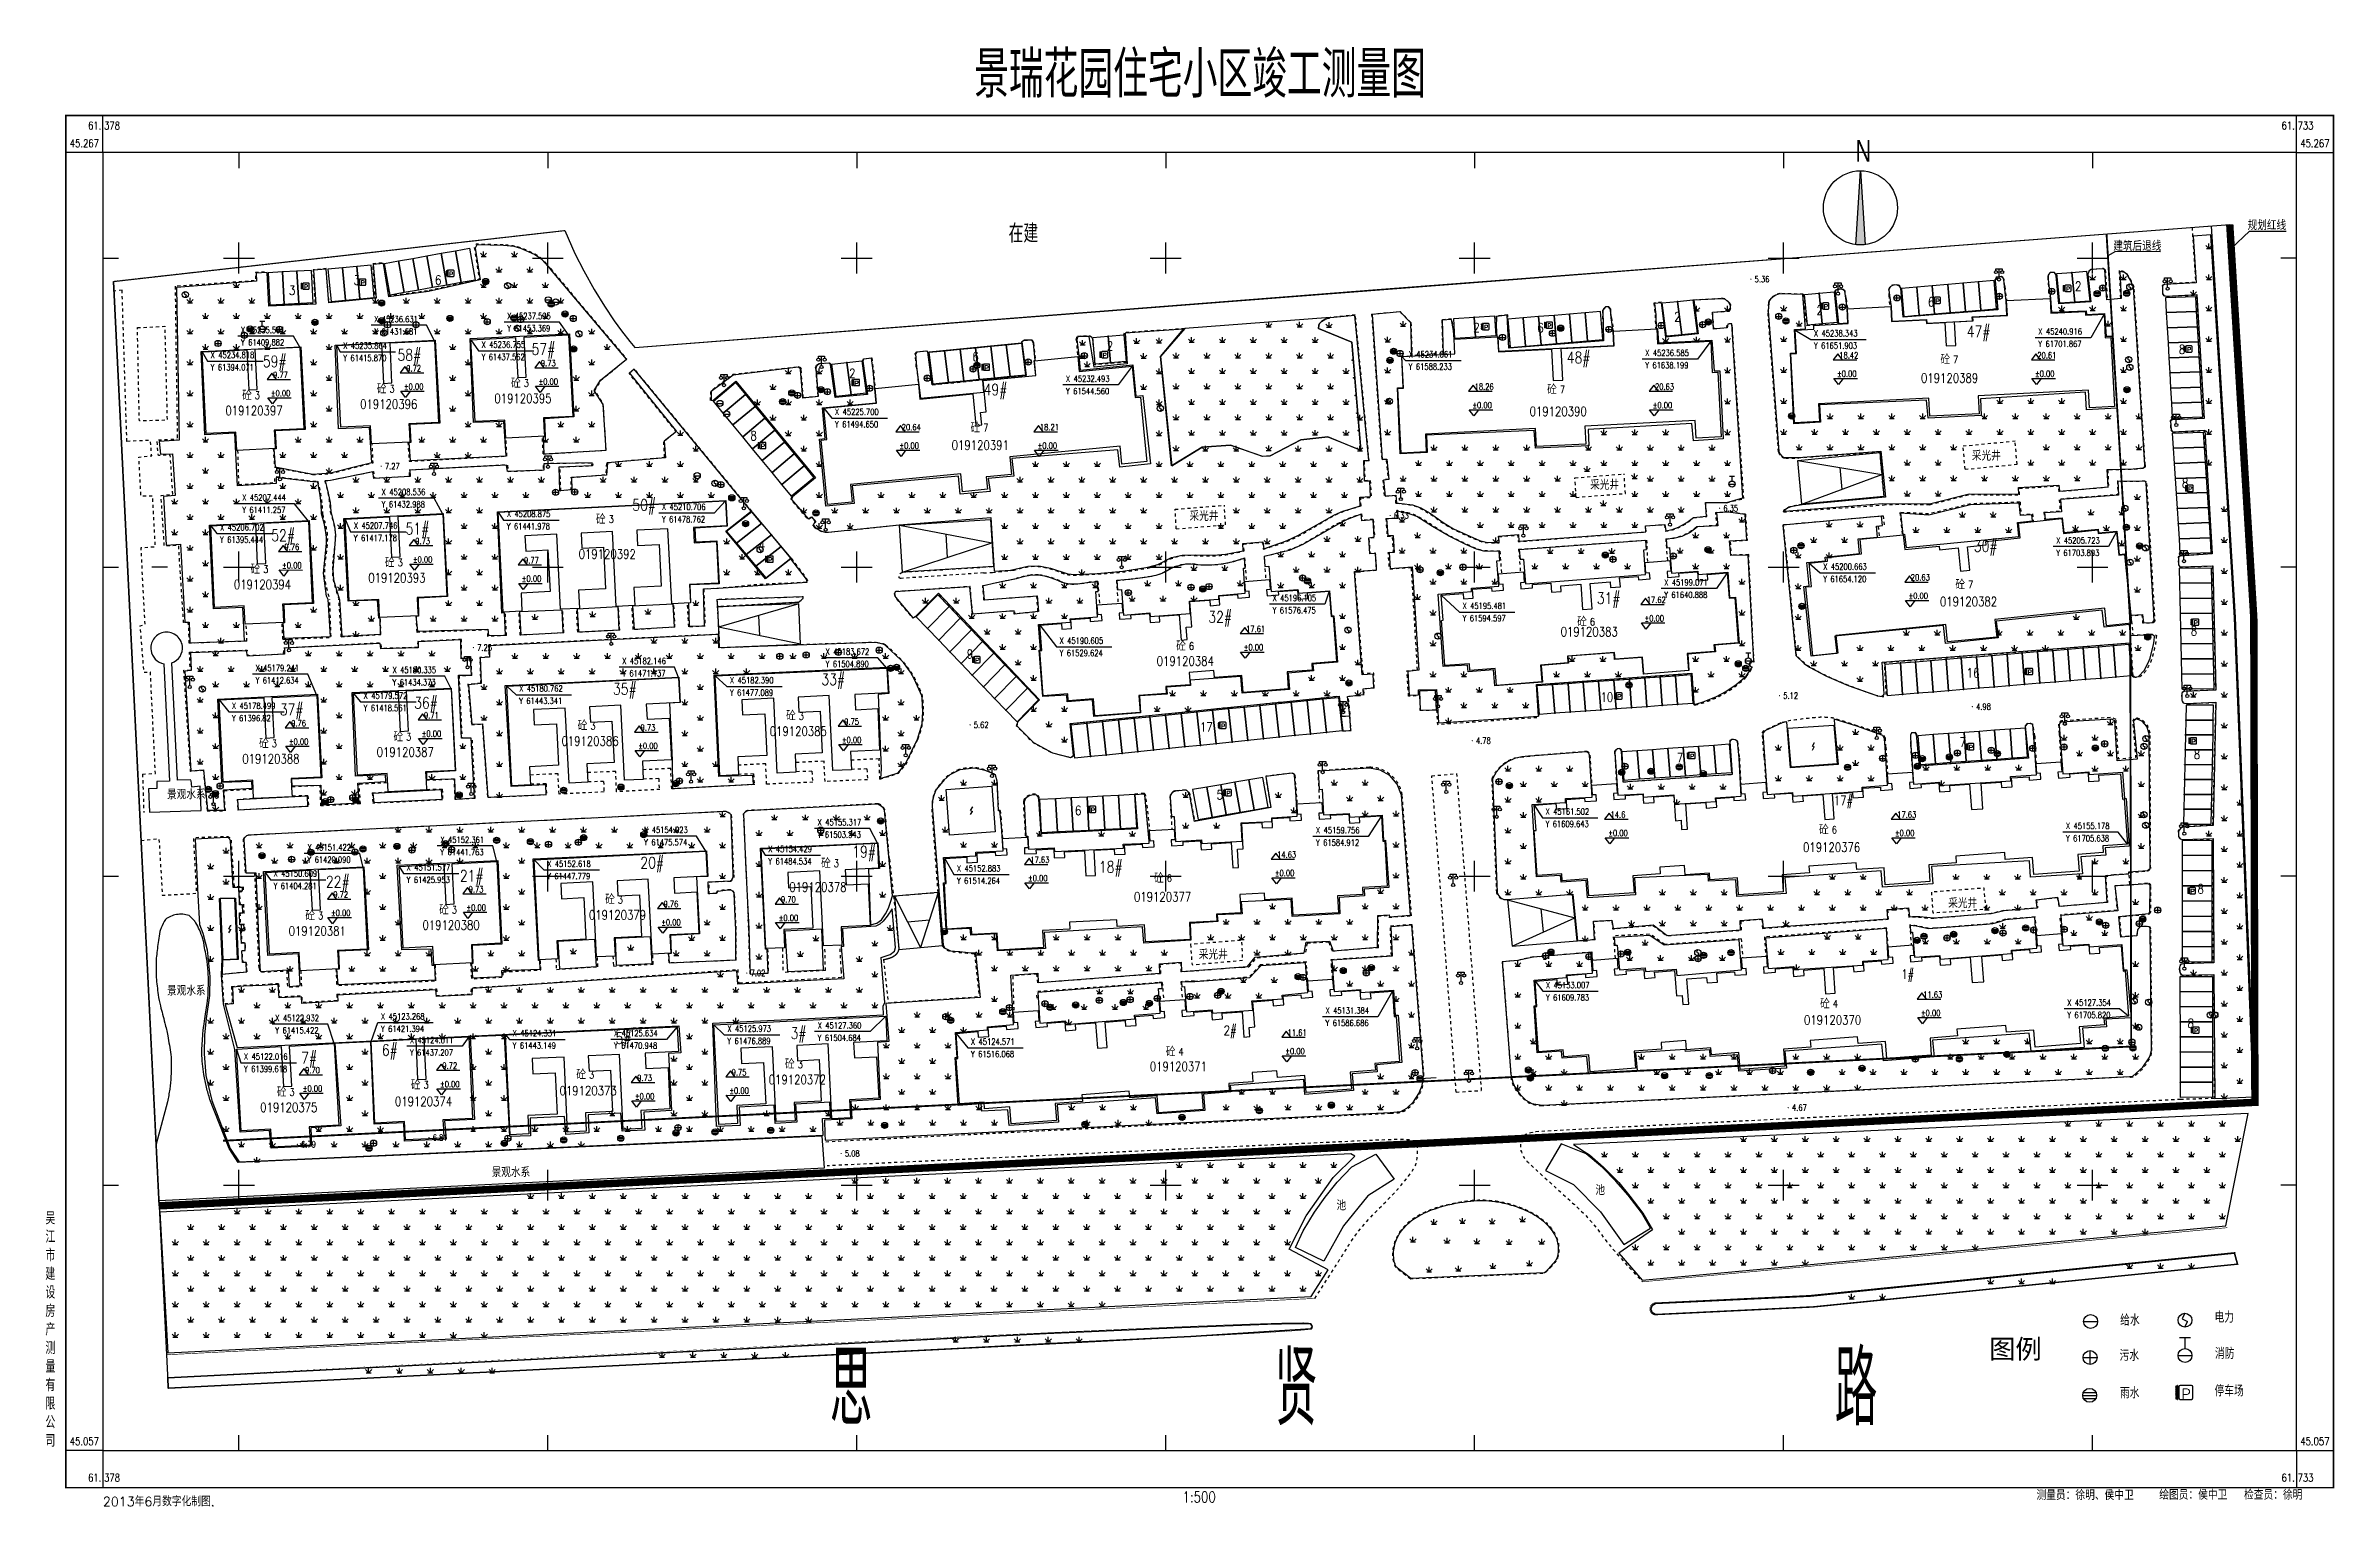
# Model space of a CAD drawing. Extents: x 61369 to 61739, y 45048 to 45284.
import ezdxf
from ezdxf.enums import TextEntityAlignment as Align

# ---------------------------------------------------------------- set-up
doc = ezdxf.new("R2010")
doc.units = 0
doc.header["$LTSCALE"] = 0.5
doc.header["$PDMODE"] = 32
doc.header["$PDSIZE"] = 0.05
for name, pattern in [('ACAD_ISO04W100', [30, 24, -3, 0, -3]), ('CENTER', [50.8, 31.75, -6.35, 6.35, -6.35]), ('DASHED', [19.05, 12.7, -6.35]), ('X2', [10, 8, -2]), ('X6', [2, 1, -1])]:
    doc.linetypes.add(name, pattern=pattern)
doc.layers.get('0').update_dxf_attribs({"linetype": 'CONTINUOUS'})
for name, color, linetype, lineweight in [('0建筑退界', 6, 'CONTINUOUS', 18), ('0红线', 1, 'CENTER', 13), ('2建筑轮廓', 7, 'CONTINUOUS', 20), ('2绿化', 8, 'CONTINUOUS', 13), ('2道路中心线', 1, 'CONTINUOUS', 13)]:
    doc.layers.add(name, color=color, linetype=linetype, lineweight=lineweight)
for name, color, linetype in [('BASICGRID', 7, 'CONTINUOUS'), ('COMPONENT', 4, 'CONTINUOUS'), ('DLDW', 11, 'CONTINUOUS'), ('DLSS', 4, 'CONTINUOUS'), ('GCD', 1, 'CONTINUOUS'), ('GXYZ', 4, 'CONTINUOUS'), ('JMD', 6, 'CONTINUOUS'), ('PUB_TEXT', 7, 'CONTINUOUS'), ('STAIR', 2, 'CONTINUOUS'), ('SXSS', 5, 'CONTINUOUS'), ('TK', 7, 'CONTINUOUS'), ('ZBTZ', 3, 'CONTINUOUS'), ('ZJ', 7, 'CONTINUOUS'), ('文字', 7, 'CONTINUOUS')]:
    doc.layers.add(name, color=color, linetype=linetype)
doc.styles.add('AAAASZSY', font='aaaaszsysim.shx', dxfattribs={"width": 0.75, "bigfont": 'aaaaszsyfs.shx'})
doc.styles.add('HZ', font='rs.shx', dxfattribs={"width": 0.8, "bigfont": 'hztxt.shx'})
doc.styles.get("Standard").update_dxf_attribs({"font": 'rs.shx', "bigfont": 'hztxt.shx'})
doc.styles.add('STYLE1', font='SIMHEI.TTF', dxfattribs={"width": 0.8})
doc.styles.add('TSSD_NORM', font='tssdeng.shx', dxfattribs={"width": 0.7, "bigfont": 'tssdchn.shx'})
doc.styles.add('样式 1', font='txt.shx', dxfattribs={"width": 0.8, "bigfont": 'gbcbig.shx'})
doc.linetypes.add('10421', pattern='A,2,[150,AAA.SHX,S=1,R=0,X=0,Y=1],1e-11', length=2)
doc.linetypes.add('1161', pattern='A,0,[149,AAA.SHX,S=0.15,R=0,X=0,Y=0],-1.6', length=1.6)
doc.linetypes.add('443', pattern='A,9.4,[169,AAA.SHX,S=1,R=0,X=0,Y=0.15],0.6', length=10)

msp = doc.modelspace()

# ---------------------------------------------------------------- texts
at = {"linetype": 'Continuous', "style": 'HZ', "width": 0.8}
for s, p in [('X 45235.591', (61400.34, 45237.85)), ('Y 61431.681', (61421.9, 45237.62)), ('X 45236.631', (61421.9, 45239.62)), ('Y 61453.369', (61443.42, 45238.13)), ('X 45237.595', (61443.42, 45240.13)), ('X 45238.343', (61654.91, 45237.33)), ('X 45240.916', (61691.23, 45237.62)), ('X 45234.818', (61395.43, 45233.81)), ('Y 61409.882', (61400.34, 45235.85)), ('Y 61415.870', (61416.89, 45233.33)), ('X 45235.864', (61416.89, 45235.33)), ('Y 61437.562', (61439.27, 45233.5)), ('X 45236.755', (61439.27, 45235.5)), ('X 45234.061', (61589.33, 45233.93)), ('X 45236.585', (61627.61, 45234.16)), ('Y 61651.903', (61654.91, 45235.33)), ('Y 61701.867', (61691.23, 45235.62)), ('Y 61394.071', (61395.43, 45231.81)), ('X 45232.493', (61533.86, 45229.97)), ('Y 61588.233', (61589.33, 45231.93)), ('Y 61638.199', (61627.61, 45232.16)), ('Y 61544.560', (61533.86, 45227.97)), ('Y 61494.650', (61496.48, 45222.61)), ('X 45225.700', (61496.48, 45224.61)), ('X 45207.444', (61400.54, 45210.76)), ('X 45208.536', (61423.11, 45211.65)), ('Y 61411.257', (61400.54, 45208.76)), ('Y 61432.988', (61423.11, 45209.65)), ('X 45208.875', (61443.35, 45208.11)), ('Y 61478.762', (61468.46, 45207.24)), ('X 45210.706', (61468.46, 45209.24)), ('Y 61395.444', (61396.95, 45203.93)), ('X 45206.702', (61396.95, 45205.93)), ('Y 61417.178', (61418.59, 45204.21)), ('X 45207.746', (61418.59, 45206.21)), ('Y 61441.978', (61443.35, 45206.11)), ('X 45205.723', (61694.11, 45203.81)), ('X 45200.663', (61656.4, 45199.58)), ('Y 61703.893', (61694.11, 45201.81)), ('X 45199.071', (61630.67, 45197.02)), ('Y 61654.120', (61656.4, 45197.58)), ('Y 61576.475', (61567.29, 45192.5)), ('X 45196.105', (61567.29, 45194.5)), ('X 45195.481', (61598.04, 45193.23)), ('Y 61640.888', (61630.67, 45195.02)), ('Y 61594.597', (61598.04, 45191.23)), ('X 45183.672', (61494.96, 45185.82)), ('Y 61529.624', (61532.82, 45185.59)), ('X 45190.605', (61532.82, 45187.59)), ('Y 61412.634', (61402.69, 45181.17)), ('X 45179.241', (61402.69, 45183.17)), ('X 45180.335', (61424.85, 45182.86)), ('Y 61471.137', (61462.04, 45182.32)), ('X 45182.146', (61462.04, 45184.32)), ('X 45182.390', (61479.47, 45181.2)), ('Y 61504.890', (61494.96, 45183.82)), ('X 45179.572', (61420.19, 45178.7)), ('Y 61434.373', (61424.85, 45180.86)), ('Y 61443.341', (61445.35, 45177.86)), ('X 45180.762', (61445.35, 45179.86)), ('Y 61477.089', (61479.47, 45179.2)), ('Y 61396.821', (61398.86, 45175.06)), ('X 45178.499', (61398.86, 45177.06)), ('Y 61418.561', (61420.19, 45176.7)), ('X 45161.502', (61611.47, 45159.95)), ('X 45152.361', (61432.61, 45155.38)), ('Y 61475.574', (61465.58, 45154.99)), ('X 45154.023', (61465.58, 45156.99)), ('Y 61503.343', (61493.67, 45156.22)), ('X 45155.317', (61493.67, 45158.22)), ('X 45159.756', (61574.32, 45156.93)), ('Y 61609.643', (61611.47, 45157.95)), ('Y 61705.638', (61695.69, 45155.63)), ('X 45155.178', (61695.69, 45157.63)), ('Y 61420.090', (61411.09, 45152.16)), ('X 45151.422', (61411.09, 45154.16)), ('Y 61441.763', (61432.61, 45153.38)), ('X 45152.618', (61449.88, 45151.5)), ('Y 61484.534', (61485.68, 45151.89)), ('X 45154.429', (61485.68, 45153.89)), ('Y 61584.912', (61574.32, 45154.93)), ('Y 61404.281', (61405.6, 45147.92)), ('X 45150.609', (61405.6, 45149.92)), ('Y 61425.953', (61427.15, 45148.91)), ('X 45151.577', (61427.15, 45150.91)), ('Y 61447.779', (61449.88, 45149.5)), ('Y 61514.264', (61516.2, 45148.75)), ('X 45152.883', (61516.2, 45150.75)), ('Y 61609.783', (61611.53, 45129.87)), ('X 45133.007', (61611.53, 45131.87)), ('X 45122.932', (61405.9, 45126.54)), ('X 45123.268', (61422.99, 45126.8)), ('Y 61586.686', (61575.85, 45125.76)), ('X 45131.384', (61575.85, 45127.76)), ('Y 61705.820', (61695.91, 45127.03)), ('X 45127.354', (61695.91, 45129.03)), ('Y 61415.422', (61405.9, 45124.54)), ('Y 61421.394', (61422.99, 45124.8)), ('X 45124.011', (61427.66, 45122.97)), ('Y 61443.149', (61444.31, 45122.09)), ('X 45124.331', (61444.31, 45124.09)), ('Y 61470.948', (61460.71, 45122.09)), ('X 45125.634', (61460.71, 45124.09)), ('Y 61476.889', (61479.06, 45122.83)), ('X 45125.973', (61479.06, 45124.83)), ('Y 61504.684', (61493.68, 45123.34)), ('X 45127.360', (61493.68, 45125.34)), ('X 45124.571', (61518.48, 45122.71)), ('Y 61399.618', (61400.82, 45118.31)), ('X 45122.016', (61400.82, 45120.31)), ('Y 61437.207', (61427.66, 45120.97)), ('Y 61516.068', (61518.48, 45120.71))]:
    msp.add_text(s, height=1, dxfattribs=at).set_placement(p)
at = {"layer": '2建筑轮廓', "color": 7, "lineweight": 9, "style": '样式 1', "width": 0.8}
msp.add_text('思       贤         路', height=12, dxfattribs=at).set_placement((61495.62, 45061.12))
at = {"layer": 'JMD', "linetype": 'Continuous', "style": 'HZ', "width": 0.8}
for s, height, p in [('规划红线', 1.5, (61728.22, 45255.42)), ('在建', 3, (61526.97, 45254.15)), ('建筑后退线', 1.5, (61707.26, 45252.06)), ('3', 1.5, (61408.63, 45244.78)), ('3', 1.5, (61419.07, 45246.44)), ('6', 1.5, (61432.25, 45246.44)), ('2', 1.5, (61697.68, 45245.44)), ('2', 1.5, (61632.84, 45240.51)), ('2', 1.5, (61655.83, 45241.57)), ('6', 1.5, (61673.87, 45242.9)), ('2', 1.5, (61600.3, 45238.74)), ('6', 1.5, (61610.66, 45238.72)), ('47#', 1.837, (61681.57, 45237.98)), ('59#', 1.837, (61405.8, 45233.15)), ('58#', 1.837, (61427.59, 45234.19)), ('57#', 1.837, (61449.29, 45235.14)), ('6', 1.5, (61519.23, 45234.05)), ('2', 1.5, (61540.98, 45235.77)), ('48#', 1.837, (61616.83, 45233.76)), ('8', 1.5, (61714.48, 45235.23)), ('2', 1.5, (61499.28, 45231.35)), ('019120389', 1.5, (61676.87, 45230.58)), ('019120396', 1.5, (61424.25, 45226.36)), ('019120395', 1.5, (61445.98, 45227.29)), ('49#', 1.837, (61522.45, 45228.59)), ('019120397', 1.5, (61402.45, 45225.32)), ('019120390', 1.5, (61613.52, 45225.19)), ('8', 1.5, (61483.3, 45221.26)), ('019120391', 1.5, (61519.99, 45219.73)), ('采光井', 1.5, (61682.81, 45218.11)), ('采光井', 1.5, (61621.03, 45213.39)), ('8', 1.5, (61714.99, 45213.59)), ('50#', 1.837, (61465.6, 45209.93)), ('采光井', 1.5, (61556.19, 45208.35)), ('52#', 1.837, (61407.17, 45205.01)), ('51#', 1.837, (61428.9, 45206.09)), ('4', 1.5, (61484.63, 45203.52)), ('30#', 1.837, (61682.71, 45203.28)), ('019120392', 1.5, (61459.61, 45202.1)), ('019120394', 1.5, (61403.81, 45197.19)), ('019120393', 1.5, (61425.57, 45198.26)), ('32#', 1.837, (61558.82, 45191.8)), ('31#', 1.837, (61621.69, 45194.83)), ('019120382', 1.5, (61679.93, 45194.43)), ('019120383', 1.5, (61618.54, 45189.55)), ('8', 1.5, (61716.41, 45189.68)), ('9', 1.5, (61518.32, 45185.94)), ('33#', 1.837, (61496.2, 45181.71)), ('019120384', 1.5, (61553.17, 45184.79)), ('16', 1.5, (61680.67, 45182.88)), ('37#', 1.837, (61408.54, 45176.81)), ('36#', 1.837, (61430.28, 45177.9)), ('35#', 1.837, (61462.46, 45180.16)), ('10', 1.5, (61621.4, 45178.96)), ('17', 1.5, (61556.58, 45174.13, 3.77)), ('019120387', 1.5, (61426.93, 45170.07)), ('019120386', 1.5, (61456.83, 45171.86)), ('019120385', 1.5, (61490.54, 45173.44)), ('7', 1.5, (61679.01, 45171.69)), ('019120388', 1.5, (61405.18, 45168.98)), ('7', 1.5, (61633.23, 45169.17)), ('8', 1.5, (61716.9, 45169.71)), ('景观水系', 1.5, (61391.49, 45163.32)), ('5', 1.5, (61558.77, 45163.17)), ('6', 1.5, (61535.84, 45160.63)), ('17#', 1.5, (61659.7, 45162.13)), ('20#', 1.837, (61466.9, 45152.03)), ('19#', 1.837, (61501.19, 45153.83)), ('18#', 1.837, (61541.11, 45151.37)), ('019120376', 1.5, (61657.78, 45154.67)), ('22#', 1.837, (61416.01, 45148.97)), ('21#', 1.837, (61437.68, 45149.92)), ('019120378', 1.5, (61493.71, 45148.24)), ('8', 1.5, (61717.5, 45147.94)), ('019120377', 1.5, (61549.49, 45146.65)), ('采光井', 1.5, (61678.99, 45145.72)), ('019120381', 1.5, (61412.68, 45141.13)), ('019120380', 1.5, (61434.34, 45142.08)), ('019120379', 1.5, (61461.27, 45143.73)), ('采光井', 1.5, (61557.7, 45137.41)), ('1#', 1.5, (61670.09, 45134.03)), ('景观水系', 1.5, (61391.49, 45131.57)), ('019120370', 1.5, (61657.93, 45126.73)), ('8', 1.5, (61715.9, 45126.19)), ('6#', 1.837, (61424.42, 45121.74)), ('5#', 1.837, (61462.26, 45123.67)), ('3#', 1.837, (61490.58, 45124.46)), ('2#', 1.5, (61560.44, 45124.94)), ('7#', 1.837, (61411.36, 45120.45)), ('019120371', 1.5, (61552.05, 45119.2)), ('019120373', 1.5, (61456.52, 45115.29)), ('019120372', 1.5, (61490.38, 45117.08)), ('019120375', 1.5, (61408.08, 45112.59)), ('019120374', 1.5, (61429.88, 45113.55)), ('景观水系', 1.5, (61444.03, 45102.2))]:
    msp.add_text(s, height=height, dxfattribs=at).set_placement(p, align=Align.MIDDLE)
for p in [(61676.95, 45233.57), (61445.61, 45229.74), (61402.09, 45227.77), (61423.89, 45228.81), (61613.3, 45228.72), (61519.99, 45222.51), (61459.35, 45207.72), (61403.45, 45199.64), (61425.2, 45200.71), (61679.37, 45197.14), (61618.16, 45191.13), (61553.26, 45187.2), (61456.4, 45174.35), (61490.12, 45175.93), (61404.83, 45171.44), (61426.58, 45172.52), (61657.3, 45157.48), (61495.79, 45152.05), (61549.68, 45149.65), (61433.98, 45144.53), (61460.84, 45146.22), (61412.32, 45143.58), (61657.47, 45129.32), (61489.94, 45119.57), (61551.58, 45121.56), (61407.7, 45115.04), (61429.4, 45116.21), (61456.18, 45117.89)]:
    msp.add_text('砼', height=1.5, dxfattribs=at).set_placement(p, align=Align.MIDDLE_RIGHT)
for s, p in [('7', (61677.45, 45233.59)), ('3', (61446.11, 45229.77)), ('3', (61402.59, 45227.79)), ('3', (61424.39, 45228.84)), ('7', (61613.8, 45228.74)), ('7', (61520.48, 45222.56)), ('3', (61459.85, 45207.75)), ('3', (61425.7, 45200.73)), ('3', (61403.95, 45199.66)), ('7', (61679.87, 45197.19)), ('6', (61618.66, 45191.16)), ('6', (61553.76, 45187.23)), ('3', (61456.9, 45174.31)), ('3', (61490.62, 45175.89)), ('3', (61405.33, 45171.46)), ('3', (61427.08, 45172.54)), ('6', (61657.8, 45157.51)), ('3', (61496.29, 45152.07)), ('6', (61550.18, 45149.67)), ('3', (61434.48, 45144.56)), ('3', (61461.34, 45146.18)), ('3', (61412.82, 45143.61)), ('4', (61657.97, 45129.36)), ('3', (61490.45, 45119.53)), ('4', (61552.08, 45121.59)), ('3', (61408.2, 45115.07)), ('3', (61429.9, 45116.23)), ('3', (61456.69, 45117.84))]:
    msp.add_text(s, height=1.2, dxfattribs=at).set_placement(p, align=Align.MIDDLE_LEFT)
at = {"layer": 'PUB_TEXT', "color": 7, "style": 'TSSD_NORM', "width": 0.7}
for s, p in [('给水', (61704.48, 45077.29, -0.2)), ('电力', (61719.75, 45077.75, -0.2)), ('污水', (61704.38, 45071.56, -0.2)), ('消防', (61719.82, 45071.89, -0.2)), ('雨水', (61704.44, 45065.51, -0.2)), ('停车场', (61719.75, 45065.83, -0.2))]:
    msp.add_text(s, height=1.8, dxfattribs=at).set_placement(p)
at = {"layer": 'SXSS', "linetype": 'Continuous', "style": 'HZ', "width": 0.8}
for p in [(61578.42, 45096.84), (61620.32, 45099.31)]:
    msp.add_text('池', height=1.5, dxfattribs=at).set_placement(p, align=Align.MIDDLE)
at = {"layer": 'TK', "linetype": 'Continuous', "style": 'HZ'}
for s, height, width, p in [('景瑞花园住宅小区竣工测量图', 7.5, 0.75, (61555.56, 45273.72)), ('吴', 2, 0.8, (61369.49, 45093.07)), ('江', 2, 0.8, (61369.49, 45090.07)), ('市', 2, 0.8, (61369.49, 45087.07)), ('建', 2, 0.8, (61369.49, 45084.07)), ('设', 2, 0.8, (61369.49, 45081.07)), ('房', 2, 0.8, (61369.49, 45078.07)), ('产', 2, 0.8, (61369.49, 45075.07)), ('测', 2, 0.8, (61369.49, 45072.07)), ('量', 2, 0.8, (61369.49, 45069.07)), ('有', 2, 0.8, (61369.49, 45066.07)), ('限', 2, 0.8, (61369.49, 45063.07)), ('公', 2, 0.8, (61369.49, 45060.07)), ('司', 2, 0.8, (61369.49, 45057.07))]:
    msp.add_text(s, height=height, dxfattribs=dict(at, width=width)).set_placement(p, align=Align.BOTTOM_CENTER)
at = {"layer": 'TK', "linetype": 'Continuous', "style": 'HZ', "width": 0.8}
for p in [(61377.74, 45271.44), (61732.74, 45271.44), (61377.74, 45052.69), (61732.74, 45052.69)]:
    msp.add_text('61.', height=1.25, dxfattribs=at).set_placement(p, align=Align.MIDDLE_RIGHT)
for s, p in [('378', (61378.19, 45271.44)), ('733', (61733.19, 45271.44)), ('378', (61378.19, 45052.69)), ('733', (61733.19, 45052.69))]:
    msp.add_text(s, height=1.25, dxfattribs=at).set_placement(p, align=Align.MIDDLE_LEFT)
for s, height, p in [('45.267', 1.25, (61374.99, 45268.57)), ('45.267', 1.25, (61735.99, 45268.57)), ('45.057', 1.25, (61374.99, 45058.57)), ('45.057', 1.25, (61735.99, 45058.57)), ('1:500', 1.75, (61555.41, 45049.56))]:
    msp.add_text(s, height=height, dxfattribs=at).set_placement(p, align=Align.MIDDLE)
at = {"layer": 'TK', "color": 7, "lineweight": 9, "style": 'STYLE1'}
msp.add_text('图例', height=3.12, dxfattribs=at).set_placement((61687.52, 45071.93), align=Align.CENTER)
at = {"layer": 'TK', "linetype": 'Continuous', "style": 'HZ'}
for s, p in [('2013年6月数字化制图.', (61377.99, 45048.82)), ('测量员：徐明、侯中卫', (61690.93, 45049.83)), ('绘图员：侯中卫', (61710.8, 45049.88)), ('检查员：徐明', (61724.52, 45049.88))]:
    msp.add_text(s, height=1.5, dxfattribs=at).set_placement(p, align=Align.MIDDLE_LEFT)
at = {"layer": 'ZJ', "color": 7, "linetype": 'Continuous', "style": 'HZ', "width": 0.8}
for s, p in [('18.42', (61659.01, 45233.76)), ('20.61', (61691.06, 45233.76)), ('9.77', (61405.54, 45230.61)), ('9.72', (61427.08, 45231.67)), ('9.73', (61448.87, 45232.5)), ('18.26', (61600, 45228.68)), ('20.63', (61629.19, 45228.68)), ('20.64', (61507.28, 45222.14)), ('18.21', (61529.64, 45222.14)), ('9.73', (61428.53, 45203.71)), ('9.76', (61407.37, 45202.76)), ('9.77', (61446.15, 45200.6)), ('20.63', (61670.59, 45197.83)), ('17.62', (61627.85, 45194.2)), ('17.61', (61563, 45189.48)), ('9.76', (61408.46, 45174.24)), ('9.71', (61429.96, 45175.52)), ('9.73', (61465, 45173.55)), ('9.75', (61497.96, 45174.51)), ('14.6', (61622, 45159.45)), ('17.63', (61668.39, 45159.45)), ('17.63', (61528.09, 45152.15)), ('14.63', (61568.03, 45152.98)), ('9.72', (61415.28, 45146.53)), ('9.73', (61437.19, 45147.38)), ('9.76', (61468.72, 45144.99)), ('9.70', (61487.74, 45145.73)), ('11.63', (61672.6, 45130.34)), ('11.61', (61569.73, 45124.17)), ('9.70', (61410.71, 45118.11)), ('9.72', (61432.93, 45118.83)), ('9.73', (61464.46, 45116.87)), ('9.75', (61479.75, 45117.76))]:
    msp.add_text(s, height=1, dxfattribs=at).set_placement(p)
for p in [(61448.5, 45229.52), (61658.65, 45230.78), (61690.69, 45230.78), (61405.17, 45227.64), (61426.71, 45228.7), (61599.63, 45225.7), (61628.82, 45225.7), (61506.91, 45219.16), (61529.27, 45219.16), (61407, 45199.79), (61428.16, 45200.73), (61445.79, 45197.62), (61670.22, 45194.85), (61627.49, 45191.22), (61562.63, 45186.51), (61408.09, 45171.26), (61429.59, 45172.54), (61464.63, 45170.58), (61497.59, 45171.53), (61621.63, 45156.47), (61668.02, 45156.47), (61527.72, 45149.18), (61567.66, 45150), (61436.83, 45144.4), (61414.91, 45143.56), (61468.35, 45142.02), (61487.37, 45142.75), (61672.23, 45127.36), (61569.36, 45121.19), (61410.34, 45115.14), (61432.56, 45115.85), (61479.38, 45114.79), (61464.09, 45113.89)]:
    msp.add_text('±0.00', height=1, rotation=359.9415, dxfattribs=at).set_placement(p)

# ---------------------------------------------------------------- blocks, each defined once
blk = doc.blocks.new('gc124')
for p, q in [((-1, 1), (0, 0)), ((-0.8, 0), (0.8, 0)), ((0, 0), (0, 1.6)), ((0, 0), (1, 1))]:
    blk.add_line(p, q)
blk = doc.blocks.new('gc129a')
for p, q in [((0, 0), (0.67, 1.18)), ((0, 0), (0.58, -0.25)), ((-0.05, -1.29), (0.58, -0.25))]:
    blk.add_line(p, q)
blk.add_lwpolyline([(0.75, 1.31, 0, 0.5, 0), (0.53, 0.9, 0.5, 0.5, 0)], format="xyseb")
blk = doc.blocks.new('GC200')
at = {"linetype": 'Continuous', "const_width": 0.2, "flags": 128}
blk.add_lwpolyline([(-0.1, 0, 1), (0.1, 0, 1)], format="xyb", close=True, dxfattribs=at)
blk = doc.blocks.new('gcbj0102')
for p, q in [((-1, 0), (1, 0)), ((0, -1), (0, 1))]:
    blk.add_line(p, q)
blk.add_circle((0, 0), 1)
blk = doc.blocks.new('gcbj0103')
for p, q in [((-1, 0), (1, 0)), ((-0.9, 0.43), (0.9, 0.43)), ((-0.88, -0.47), (0.88, -0.47))]:
    blk.add_line(p, q)
blk.add_circle((0, 0), 1)
blk = doc.blocks.new('gcbj0118')
for p, q in [((-1, 2.9), (-1, 3.5)), ((-1, 3.5), (1, 3.5)), ((0, 0.5), (0, 3.5)), ((1, 3.5), (1, 2.9))]:
    blk.add_line(p, q)
for centre in [(-1, 2.4), (0, 0), (1, 2.4)]:
    blk.add_circle(centre, 0.5)
blk = doc.blocks.new('gcbj0101')
blk.add_line((-1, 0), (1, 0))
blk.add_circle((0, 0), 1)
blk = doc.blocks.new('gcbj0105')
for p, q in [((0, 1), (-0.38, 0.18)), ((-0.38, 0.18), (0.38, -0.18)), ((0, -1), (0.38, -0.18))]:
    blk.add_line(p, q)
blk.add_circle((0, 0), 1)
blk = doc.blocks.new('gcbj0113')
for p, q in [((-1, 0), (1, 0)), ((-0.8, 2.6), (0.8, 2.6)), ((0, 1), (0, 2.6))]:
    blk.add_line(p, q)
blk.add_circle((0, 0), 1)
blk = doc.blocks.new('指北针')
blk.add_hatch(color=256).paths.add_polyline_path([(0, 0), (-1.5, -23.91, 0.062746), (1.5, -23.91)])
for p, q in [((-1.5, -23.91), (0, 0)), ((0, 0), (1.5, -23.91))]:
    blk.add_line(p, q)
blk.add_circle((0, -12), 12)
at = {"color": 7, "style": 'AAAASZSY', "width": 0.75}
blk.add_text('N', height=7, dxfattribs=at).set_placement((-1.58, 2.92))
blk = doc.blocks.new('*U4')
at = {"linetype": 'Continuous'}
for points in [[(-1.2, 0), (-1.175, 1), (-1.225, 1)], [(-1.2, 0), (-1.225, 1), (-1.225, -1)], [(-1.2, 0), (-1.225, -1), (-1.175, -1)], [(-1.2, 0), (-1.175, -1), (-1.175, 1)]]:
    blk.add_solid(points, dxfattribs=at)
blk = doc.blocks.new('gcbj0215')
for p, q in [((-1.4, 1), (-1.4, 0.45)), ((-1.4, 0.27), (-1.4, -0.27)), ((-1.23, 1), (-1.23, -1)), ((-1.18, 1), (-1.23, 1)), ((-1.18, 1), (-1.18, -1)), ((-1, 0.8), (-1, -0.8)), ((0.8, 1), (-0.8, 1)), ((1, -0.8), (1, 0.8)), ((-1.4, -0.45), (-1.4, -1)), ((-1.23, -1), (-1.18, -1)), ((-0.8, -1), (0.8, -1))]:
    blk.add_line(p, q)
for centre, start, end in [((-0.8, 0.8), 90, 180), ((0.8, 0.8), 0, 90), ((-0.8, -0.8), 180, 270), ((0.8, -0.8), 270, 0)]:
    blk.add_arc(centre, 0.2, start, end)
for p in [(-1.4, 0.82), (-1.4, 0.64), (-1.4, 0.45), (-1.4, 0.27), (-1.4, 0.09), (-1.4, -0.09), (-1.4, -0.27), (-1.4, -0.45), (-1.4, -0.64), (-1.4, -0.82)]:
    blk.add_point(p)
at = {"linetype": 'Continuous'}
blk.add_blockref('*U4', (0, 0), dxfattribs=at)
blk.add_text('P', height=1.5).set_placement((-0.65, -1))

# ---------------------------------------------------------------- linework, layer by layer
at = {"linetype": 'Continuous'}
for p, q in [((61722.45, 45251.55), (61725.41, 45254.37)), ((61725.41, 45254.37), (61731.33, 45254.37)), ((61405.02, 45242.42), (61412.01, 45242.79)), ((61669.44, 45240.54), (61684.45, 45241.8)), ((61430.38, 45239.12), (61421.4, 45239.12)), ((61431.68, 45236.63), (61430.38, 45239.12)), ((61451.9, 45239.63), (61442.92, 45239.63)), ((61453.37, 45237.6), (61451.9, 45239.63)), ((61651.9, 45238.34), (61654.41, 45236.83)), ((61701.87, 45240.92), (61699.7, 45237.12)), ((61394.07, 45234.82), (61394.93, 45233.31)), ((61408.82, 45237.35), (61399.84, 45237.35)), ((61409.88, 45235.59), (61408.82, 45237.35)), ((61415.87, 45235.86), (61416.39, 45234.83)), ((61416.39, 45234.83), (61425.37, 45234.83)), ((61437.56, 45236.75), (61438.77, 45235)), ((61438.77, 45235), (61447.75, 45235)), ((61526.65, 45236.23), (61511.74, 45234.76)), ((61588.23, 45234.06), (61588.83, 45233.43)), ((61638.2, 45236.58), (61636.08, 45233.66)), ((61654.41, 45236.83), (61663.39, 45236.83)), ((61699.7, 45237.12), (61690.73, 45237.12)), ((61394.93, 45233.31), (61403.91, 45233.31)), ((61527.29, 45231.08), (61512.37, 45229.61)), ((61544.56, 45232.49), (61542.33, 45229.47)), ((61588.83, 45233.43), (61597.81, 45233.43)), ((61636.08, 45233.66), (61627.11, 45233.66)), ((61542.33, 45229.47), (61533.36, 45229.47)), ((61494.65, 45225.7), (61495.98, 45224.11)), ((61495.98, 45224.11), (61504.95, 45224.11)), ((61409.01, 45210.26), (61400.04, 45210.26)), ((61411.26, 45207.44), (61409.01, 45210.26)), ((61431.58, 45211.15), (61422.61, 45211.15)), ((61432.99, 45208.54), (61431.58, 45211.15)), ((61441.98, 45208.87), (61442.85, 45207.61)), ((61476.93, 45208.74), (61467.96, 45208.74)), ((61478.76, 45210.71), (61476.93, 45208.74)), ((61483.01, 45208.95), (61489.35, 45201.45)), ((61395.44, 45206.7), (61396.45, 45205.43)), ((61396.45, 45205.43), (61405.43, 45205.43)), ((61417.18, 45207.75), (61418.09, 45205.71)), ((61418.09, 45205.71), (61427.06, 45205.71)), ((61442.85, 45207.61), (61451.83, 45207.61)), ((61478.92, 45205.78), (61485.26, 45198.28)), ((61703.89, 45205.72), (61702.58, 45203.31)), ((61654.12, 45200.66), (61655.9, 45199.08)), ((61702.58, 45203.31), (61693.61, 45203.31)), ((61640.89, 45199.07), (61639.14, 45196.52)), ((61655.9, 45199.08), (61664.88, 45199.08)), ((61575.76, 45194), (61566.79, 45194)), ((61576.47, 45196.11), (61575.76, 45194)), ((61594.6, 45195.48), (61597.54, 45192.73)), ((61639.14, 45196.52), (61630.17, 45196.52)), ((61529.62, 45190.61), (61532.32, 45187.09)), ((61597.54, 45192.73), (61606.52, 45192.73)), ((61532.32, 45187.09), (61541.29, 45187.09)), ((61411.16, 45182.67), (61402.19, 45182.67)), ((61412.63, 45179.24), (61411.16, 45182.67)), ((61433.33, 45182.36), (61424.35, 45182.36)), ((61434.37, 45180.33), (61433.33, 45182.36)), ((61470.51, 45183.82), (61461.54, 45183.82)), ((61471.14, 45182.15), (61470.51, 45183.82)), ((61477.09, 45182.39), (61478.97, 45180.7)), ((61503.43, 45185.32), (61494.46, 45185.32)), ((61504.89, 45183.67), (61503.43, 45185.32)), ((61396.82, 45178.5), (61398.36, 45176.56)), ((61418.56, 45179.57), (61419.69, 45178.2)), ((61419.69, 45178.2), (61428.67, 45178.2)), ((61443.34, 45180.76), (61444.85, 45179.36)), ((61444.85, 45179.36), (61453.82, 45179.36)), ((61478.97, 45180.7), (61487.95, 45180.7)), ((61398.36, 45176.56), (61407.33, 45176.56)), ((61584.91, 45159.76), (61582.79, 45156.43)), ((61609.64, 45161.5), (61610.97, 45159.45)), ((61474.06, 45156.49), (61465.08, 45156.49)), ((61475.57, 45154.02), (61474.06, 45156.49)), ((61502.14, 45157.72), (61493.17, 45157.72)), ((61503.34, 45155.32), (61502.14, 45157.72)), ((61582.79, 45156.43), (61573.82, 45156.43)), ((61610.97, 45159.45), (61619.94, 45159.45)), ((61704.17, 45157.13), (61695.19, 45157.13)), ((61705.64, 45155.18), (61704.17, 45157.13)), ((61419.56, 45153.66), (61410.59, 45153.66)), ((61420.09, 45151.42), (61419.56, 45153.66)), ((61441.09, 45154.88), (61432.11, 45154.88)), ((61441.76, 45152.36), (61441.09, 45154.88)), ((61447.78, 45152.62), (61449.38, 45151)), ((61484.53, 45154.43), (61485.18, 45153.39)), ((61485.18, 45153.39), (61494.15, 45153.39)), ((61514.26, 45152.88), (61515.7, 45150.25)), ((61404.28, 45150.61), (61405.1, 45149.42)), ((61405.1, 45149.42), (61414.07, 45149.42)), ((61425.95, 45151.58), (61426.65, 45150.41)), ((61426.65, 45150.41), (61435.62, 45150.41)), ((61449.38, 45151), (61458.36, 45151)), ((61515.7, 45150.25), (61524.67, 45150.25)), ((61586.69, 45131.38), (61584.32, 45127.26)), ((61609.78, 45133.01), (61611.03, 45131.37)), ((61611.03, 45131.37), (61620, 45131.37)), ((61504.68, 45127.36), (61502.16, 45124.84)), ((61584.32, 45127.26), (61575.35, 45127.26)), ((61704.38, 45128.53), (61695.41, 45128.53)), ((61705.82, 45127.35), (61704.38, 45128.53)), ((61414.37, 45126.04), (61405.4, 45126.04)), ((61415.42, 45122.93), (61414.37, 45126.04)), ((61421.39, 45123.27), (61422.49, 45126.3)), ((61422.49, 45126.3), (61431.46, 45126.3)), ((61437.21, 45124.01), (61436.14, 45122.47)), ((61443.15, 45124.33), (61443.81, 45123.59)), ((61443.81, 45123.59), (61452.78, 45123.59)), ((61469.19, 45123.59), (61460.21, 45123.59)), ((61470.95, 45125.63), (61469.19, 45123.59)), ((61476.89, 45125.97), (61478.56, 45124.33)), ((61478.56, 45124.33), (61487.53, 45124.33)), ((61502.16, 45124.84), (61493.18, 45124.84)), ((61516.07, 45124.57), (61517.98, 45122.21)), ((61399.62, 45122.02), (61400.32, 45119.81)), ((61400.32, 45119.81), (61409.3, 45119.81)), ((61436.14, 45122.47), (61427.16, 45122.47)), ((61517.98, 45122.21), (61526.95, 45122.21)), ((61591.18, 45117.24), (61593.75, 45117.44))]:
    msp.add_line(p, q, dxfattribs=at)
at = {"linetype": 'Continuous', "flags": 128}
for points in [[(61722.21, 45255.42), (61726.1, 45191.78), (61726.28, 45113.41), (61387.09, 45096.66), (61379.71, 45246.23), (61452.77, 45254.46), (61454.39, 45250.75), (61455.82, 45247.93), (61457.5, 45244.9), (61459.17, 45242.2), (61460.76, 45239.87), (61461.94, 45238.24), (61463.27, 45236.51), (61464.06, 45235.52), (61644.52, 45249.52)], [(61514.22, 45235), (61514.86, 45229.86), (61512.37, 45229.61), (61511.74, 45234.76)], [(61516.71, 45235.25), (61517.34, 45230.1), (61514.86, 45229.86), (61514.22, 45235)], [(61519.19, 45235.49), (61519.83, 45230.35), (61517.34, 45230.1), (61516.71, 45235.25)], [(61521.68, 45235.74), (61522.31, 45230.59), (61519.83, 45230.35), (61519.19, 45235.49)], [(61524.16, 45235.98), (61524.8, 45230.84), (61522.31, 45230.59), (61521.68, 45235.74)], [(61526.65, 45236.23), (61527.29, 45231.08), (61524.8, 45230.84), (61524.16, 45235.98)], [(61484.59, 45207.07), (61483.01, 45208.95), (61478.92, 45205.78), (61480.51, 45203.9)], [(61486.18, 45205.2), (61484.59, 45207.07), (61480.51, 45203.9), (61482.09, 45202.03)], [(61487.76, 45203.32), (61486.18, 45205.2), (61482.09, 45202.03), (61483.68, 45200.15)], [(61489.35, 45201.45), (61487.76, 45203.32), (61483.68, 45200.15), (61485.26, 45198.28)], [(61723, 45088.99), (61723.45, 45087.25), (61654.82, 45080.34), (61629.28, 45079.1), (61628.74, 45079.39), (61628.51, 45079.97), (61628.71, 45080.55), (61629.29, 45080.86), (61654.35, 45082.02)], [(61388.49, 45068.86), (61530.65, 45076.03), (61552.59, 45076.97), (61566.5, 45077.53), (61571.04, 45077.64), (61572.86, 45077.6), (61573.44, 45077.55), (61573.64, 45077.3), (61573.68, 45077.06), (61573.5, 45076.77), (61554.07, 45075.54), (61536.55, 45074.66), (61515.23, 45073.55), (61388.58, 45067.16)]]:
    msp.add_lwpolyline(points, close=True, dxfattribs=at)
msp.add_lwpolyline([(61711.02, 45251.02), (61703.72, 45251.06), (61702.48, 45250.35)], dxfattribs=at)
at = {"linetype": 'Continuous'}
msp.add_arc((61644.99, 45184.25), 0.452, 58.1849, 269.6529, dxfattribs=at)
for p in [(61407.08, 45247.76), (61409.4, 45247.88), (61679.07, 45245.94), (61681.57, 45246.15), (61696.63, 45247.69), (61407.35, 45242.54), (61409.68, 45242.67), (61632.84, 45242.99), (61655.76, 45244.32), (61676.95, 45241.17), (61679.45, 45241.38), (61681.95, 45241.59), (61697.15, 45242.87), (61711.99, 45241.17), (61716.8, 45241.33), (61599.93, 45240.45), (61633.53, 45237.6), (61656.25, 45239.38), (61671.95, 45240.75), (61674.45, 45240.96), (61712.13, 45238.73), (61716.94, 45238.89), (61514.22, 45235), (61516.71, 45235.25), (61519.19, 45235.49), (61521.68, 45235.74), (61524.16, 45235.98), (61540.7, 45237.38), (61600.12, 45237.22), (61712.27, 45236.29), (61712.41, 45233.85), (61717.08, 45236.45), (61717.22, 45234.01), (61498.41, 45233.08), (61517.34, 45230.1), (61519.83, 45230.35), (61522.31, 45230.59), (61524.8, 45230.84), (61541.08, 45233.03), (61580.18, 45233.48), (61580.42, 45230.63), (61712.55, 45231.41), (61717.36, 45231.57), (61481.97, 45227.92), (61499.1, 45227.88), (61514.86, 45229.86), (61580.67, 45227.78), (61712.68, 45228.96), (61712.82, 45226.52), (61717.5, 45229.13), (61717.64, 45226.69), (61478.37, 45224.92), (61479.96, 45223), (61483.56, 45226), (61485.14, 45224.08), (61580.91, 45224.93), (61481.54, 45221.07), (61483.12, 45219.15), (61486.73, 45222.15), (61488.31, 45220.23), (61581.15, 45222.08), (61713.11, 45219.22), (61718.07, 45219.4), (61484.71, 45217.23), (61486.29, 45215.3), (61489.89, 45218.31), (61491.48, 45216.38), (61713.26, 45216.78), (61718.23, 45216.96), (61487.88, 45213.38), (61713.42, 45214.34), (61713.58, 45211.9), (61718.39, 45214.52), (61718.55, 45212.08), (61713.73, 45209.46), (61718.7, 45209.64), (61484.59, 45207.07), (61486.18, 45205.2), (61713.89, 45207.02), (61714.05, 45204.58), (61718.86, 45207.2), (61719.02, 45204.76), (61480.51, 45203.9), (61482.09, 45202.03), (61487.76, 45203.32), (61483.68, 45200.15), (61714.12, 45197.4), (61719.24, 45197.43), (61514.93, 45193.62), (61714.18, 45194.94), (61719.3, 45194.98), (61511.44, 45190.07), (61516.75, 45191.74), (61518.56, 45189.85), (61714.24, 45192.49), (61714.29, 45190.04), (61719.35, 45192.53), (61719.41, 45190.08), (61513.26, 45188.18), (61515.07, 45186.3), (61520.37, 45187.97), (61522.18, 45186.08), (61683.69, 45185.71), (61686.16, 45185.91), (61688.63, 45186.11), (61691.09, 45186.32), (61693.56, 45186.52), (61696.02, 45186.72), (61698.49, 45186.92), (61700.95, 45187.12), (61703.42, 45187.32), (61714.35, 45187.59), (61719.47, 45187.63), (61516.88, 45184.41), (61518.69, 45182.53), (61523.99, 45184.2), (61525.8, 45182.31), (61625.04, 45181.89), (61627.52, 45182.07), (61630, 45182.24), (61632.49, 45182.42), (61668.9, 45184.5), (61671.37, 45184.7), (61673.83, 45184.91), (61676.3, 45185.11), (61678.76, 45185.31), (61681.23, 45185.51), (61701.33, 45182), (61703.79, 45182.2), (61714.4, 45185.14), (61714.46, 45182.69), (61719.52, 45185.18), (61719.58, 45182.73), (61520.5, 45180.65), (61522.31, 45178.76), (61527.62, 45180.43), (61572.87, 45178.41), (61575.41, 45178.67), (61612.62, 45181.01), (61615.11, 45181.19), (61617.59, 45181.36), (61620.07, 45181.54), (61622.55, 45181.72), (61669.27, 45179.38), (61671.74, 45179.59), (61674.2, 45179.79), (61676.67, 45179.99), (61679.14, 45180.19), (61681.6, 45180.39), (61684.07, 45180.59), (61686.53, 45180.79), (61689, 45181), (61691.46, 45181.2), (61693.93, 45181.4), (61696.4, 45181.6), (61698.86, 45181.8), (61524.13, 45176.88), (61537.25, 45174.75), (61539.79, 45175.01), (61542.34, 45175.27), (61544.88, 45175.54), (61547.42, 45175.8), (61549.97, 45176.06), (61552.51, 45176.32), (61555.06, 45176.58), (61557.6, 45176.84), (61560.14, 45177.1), (61562.69, 45177.36), (61565.23, 45177.62), (61567.78, 45177.88), (61570.32, 45178.14), (61612.99, 45176.35), (61615.47, 45176.53), (61617.95, 45176.71), (61620.44, 45176.88), (61622.92, 45177.06), (61625.4, 45177.23), (61627.88, 45177.41), (61630.37, 45177.59), (61632.85, 45177.76), (61715.08, 45175.24), (61719.55, 45175.24), (61553.1, 45170.9), (61555.65, 45171.16), (61558.19, 45171.42), (61560.74, 45171.68), (61563.28, 45171.95), (61565.82, 45172.21), (61568.37, 45172.47), (61570.91, 45172.73), (61573.46, 45172.99), (61576, 45173.25), (61715.03, 45172.84), (61719.5, 45172.84), (61537.84, 45169.34), (61540.38, 45169.6), (61542.93, 45169.86), (61545.47, 45170.12), (61548.01, 45170.38), (61550.56, 45170.64), (61714.93, 45168.03), (61714.98, 45170.43), (61719.4, 45168.04), (61719.45, 45170.44), (61714.88, 45165.63), (61719.35, 45165.63), (61714.78, 45160.83), (61714.83, 45163.23), (61719.24, 45160.83), (61719.29, 45163.23), (61714.57, 45153.37), (61719.3, 45153.33), (61714.57, 45150.91), (61719.3, 45150.87), (61714.57, 45148.45), (61714.57, 45145.99), (61719.3, 45148.41), (61719.3, 45145.95), (61714.57, 45143.53), (61719.3, 45143.49), (61714.57, 45141.07), (61714.57, 45138.61), (61719.3, 45141.03), (61719.3, 45138.57), (61714.21, 45131.31), (61719.41, 45131.34), (61714.21, 45128.87), (61714.22, 45126.42), (61719.42, 45128.89), (61719.42, 45126.45), (61714.22, 45123.98), (61719.42, 45124.01), (61714.22, 45121.54), (61714.22, 45119.09), (61719.42, 45121.56), (61719.42, 45119.12), (61714.22, 45116.65), (61719.42, 45116.67)]:
    msp.add_point(p, dxfattribs=at)
at = {"layer": '0建筑退界', "linetype": 'DASHED', "ltscale": 0.0003, "const_width": 0.3}
for points in [[(61706.26, 45122.44), (61706.1, 45191.14), (61702.27, 45253.9)], [(61706.26, 45122.44), (61397.44, 45107.19)], [(61706.26, 45122.44), (61397.44, 45107.19)]]:
    msp.add_lwpolyline(points, dxfattribs=at)
at = {"layer": '0红线', "linetype": 'CENTER', "ltscale": 0.00075, "const_width": 1.2}
msp.add_lwpolyline([(61387.09, 45096.66), (61726.28, 45113.41), (61726.1, 45191.78), (61722.21, 45255.42)], dxfattribs=at)
at = {"layer": '2绿化', "color": 1}
for p, q in [((61584.25, 45244.94), (61722.21, 45255.42)), ((61464.06, 45235.52), (61584.25, 45244.94)), ((61387.09, 45096.67), (61726.18, 45113.41))]:
    msp.add_line(p, q, dxfattribs=at)
at = {"layer": '2绿化'}
msp.add_lwpolyline([(61611.4, 45107.74), (61725.77, 45113.39)], dxfattribs=at)
at = {"layer": '2道路中心线', "linetype": 'ACAD_ISO04W100', "ltscale": 0.001}
msp.add_line((61379.71, 45246.23), (61452.77, 45254.46), dxfattribs=at)
at = {"layer": 'BASICGRID', "linetype": 'Continuous', "flags": 128}
for points in [[(61419.55, 45243.42), (61419.07, 45248.62), (61416.75, 45248.4), (61417.23, 45243.21)], [(61421.88, 45243.64), (61421.39, 45248.84), (61419.07, 45248.62), (61419.55, 45243.42)], [(61423.55, 45249.14), (61425.85, 45249.55), (61426.76, 45244.41), (61424.47, 45244)], [(61425.85, 45249.55), (61428.15, 45249.95), (61429.06, 45244.82), (61426.76, 45244.41)], [(61428.15, 45249.95), (61430.44, 45250.36), (61431.35, 45245.22), (61429.06, 45244.82)], [(61430.44, 45250.36), (61432.74, 45250.77), (61433.65, 45245.63), (61431.35, 45245.22)], [(61432.74, 45250.77), (61435.04, 45251.18), (61435.95, 45246.04), (61433.65, 45245.63)], [(61435.04, 45251.18), (61437.33, 45251.58), (61438.24, 45246.44), (61435.95, 45246.04)], [(61407.08, 45247.76), (61404.75, 45247.63), (61405.02, 45242.42), (61407.35, 45242.54)], [(61409.4, 45247.88), (61407.08, 45247.76), (61407.35, 45242.54), (61409.68, 45242.67)], [(61411.73, 45248), (61409.4, 45247.88), (61409.68, 45242.67), (61412.01, 45242.79)], [(61417.23, 45243.21), (61416.75, 45248.4), (61414.42, 45248.19), (61414.91, 45242.99)], [(61671.57, 45245.31), (61669.07, 45245.1), (61669.44, 45240.54), (61671.95, 45240.75)], [(61674.07, 45245.52), (61671.57, 45245.31), (61671.95, 45240.75), (61674.45, 45240.96)], [(61676.57, 45245.73), (61674.07, 45245.52), (61674.45, 45240.96), (61676.95, 45241.17)], [(61679.07, 45245.94), (61676.57, 45245.73), (61676.95, 45241.17), (61679.45, 45241.38)], [(61681.57, 45246.15), (61679.07, 45245.94), (61679.45, 45241.38), (61681.95, 45241.59)], [(61684.07, 45246.36), (61681.57, 45246.15), (61681.95, 45241.59), (61684.45, 45241.8)], [(61694.21, 45247.52), (61696.63, 45247.69), (61697.15, 45242.87), (61694.73, 45242.71)], [(61696.63, 45247.69), (61699.04, 45247.86), (61699.56, 45243.04), (61697.15, 45242.87)], [(61620.37, 45241.36), (61617.87, 45241.15), (61618.24, 45236.59), (61620.74, 45236.8)], [(61632.84, 45242.99), (61633.53, 45237.6), (61631.06, 45237.37), (61630.37, 45242.76)], [(61635.31, 45243.22), (61636, 45237.83), (61633.53, 45237.6), (61632.84, 45242.99)], [(61655.76, 45244.32), (61656.25, 45239.38), (61653.86, 45239.17), (61653.37, 45244.1)], [(61658.16, 45244.53), (61658.65, 45239.6), (61656.25, 45239.38), (61655.76, 45244.32)], [(61716.67, 45243.77), (61716.8, 45241.33), (61711.99, 45241.17), (61711.85, 45243.61)], [(61716.8, 45241.33), (61716.94, 45238.89), (61712.13, 45238.73), (61711.99, 45241.17)], [(61543.2, 45237.59), (61543.59, 45233.24), (61541.08, 45233.03), (61540.7, 45237.38)], [(61599.93, 45240.45), (61600.12, 45237.22), (61596.82, 45237), (61596.63, 45240.23)], [(61603.23, 45240.66), (61603.42, 45237.44), (61600.12, 45237.22), (61599.93, 45240.45)], [(61607.86, 45240.31), (61605.36, 45240.1), (61605.74, 45235.54), (61608.24, 45235.75)], [(61610.36, 45240.52), (61607.86, 45240.31), (61608.24, 45235.75), (61610.74, 45235.96)], [(61612.86, 45240.73), (61610.36, 45240.52), (61610.74, 45235.96), (61613.24, 45236.17)], [(61615.37, 45240.94), (61612.86, 45240.73), (61613.24, 45236.17), (61615.74, 45236.38)], [(61617.87, 45241.15), (61615.37, 45240.94), (61615.74, 45236.38), (61618.24, 45236.59)], [(61716.94, 45238.89), (61717.08, 45236.45), (61712.27, 45236.29), (61712.13, 45238.73)], [(61540.7, 45237.38), (61541.08, 45233.03), (61538.58, 45232.82), (61538.19, 45237.17)], [(61717.08, 45236.45), (61717.22, 45234.01), (61712.41, 45233.85), (61712.27, 45236.29)], [(61717.22, 45234.01), (61717.36, 45231.57), (61712.55, 45231.41), (61712.41, 45233.85)], [(61498.41, 45233.08), (61499.1, 45227.88), (61496.67, 45227.61), (61495.98, 45232.81)], [(61500.84, 45233.35), (61501.52, 45228.14), (61499.1, 45227.88), (61498.41, 45233.08)], [(61717.36, 45231.57), (61717.5, 45229.13), (61712.68, 45228.96), (61712.55, 45231.41)], [(61476.79, 45226.84), (61480.39, 45229.85), (61481.97, 45227.92), (61478.37, 45224.92)], [(61478.37, 45224.92), (61481.97, 45227.92), (61483.56, 45226), (61479.96, 45223)], [(61717.5, 45229.13), (61717.64, 45226.69), (61712.82, 45226.52), (61712.68, 45228.96)], [(61717.64, 45226.69), (61717.78, 45224.25), (61712.96, 45224.08), (61712.82, 45226.52)], [(61479.96, 45223), (61483.56, 45226), (61485.14, 45224.08), (61481.54, 45221.07)], [(61481.54, 45221.07), (61485.14, 45224.08), (61486.73, 45222.15), (61483.12, 45219.15)], [(61483.12, 45219.15), (61486.73, 45222.15), (61488.31, 45220.23), (61484.71, 45217.23)], [(61484.71, 45217.23), (61488.31, 45220.23), (61489.89, 45218.31), (61486.29, 45215.3)], [(61717.92, 45221.84), (61718.07, 45219.4), (61713.11, 45219.22), (61712.95, 45221.66)], [(61718.07, 45219.4), (61718.23, 45216.96), (61713.26, 45216.78), (61713.11, 45219.22)], [(61486.29, 45215.3), (61489.89, 45218.31), (61491.48, 45216.38), (61487.88, 45213.38)], [(61487.88, 45213.38), (61491.48, 45216.38), (61493.06, 45214.46), (61489.46, 45211.46)], [(61718.23, 45216.96), (61718.39, 45214.52), (61713.42, 45214.34), (61713.26, 45216.78)], [(61718.39, 45214.52), (61718.55, 45212.08), (61713.58, 45211.9), (61713.42, 45214.34)], [(61718.55, 45212.08), (61718.7, 45209.64), (61713.73, 45209.46), (61713.58, 45211.9)], [(61718.7, 45209.64), (61718.86, 45207.2), (61713.89, 45207.02), (61713.73, 45209.46)], [(61718.86, 45207.2), (61719.02, 45204.76), (61714.05, 45204.58), (61713.89, 45207.02)], [(61719.02, 45204.76), (61719.17, 45202.33), (61714.21, 45202.14), (61714.05, 45204.58)], [(61719.19, 45199.88), (61719.24, 45197.43), (61714.12, 45197.4), (61714.07, 45199.85)], [(61719.24, 45197.43), (61719.3, 45194.98), (61714.18, 45194.94), (61714.12, 45197.4)], [(61509.63, 45191.95), (61513.12, 45195.5), (61514.93, 45193.62), (61511.44, 45190.07)], [(61511.44, 45190.07), (61514.93, 45193.62), (61516.75, 45191.74), (61513.26, 45188.18)], [(61719.3, 45194.98), (61719.35, 45192.53), (61714.24, 45192.49), (61714.18, 45194.94)], [(61513.26, 45188.18), (61516.75, 45191.74), (61518.56, 45189.85), (61515.07, 45186.3)], [(61515.07, 45186.3), (61518.56, 45189.85), (61520.37, 45187.97), (61516.88, 45184.41)], [(61719.35, 45192.53), (61719.41, 45190.08), (61714.29, 45190.04), (61714.24, 45192.49)], [(61719.41, 45190.08), (61719.47, 45187.63), (61714.35, 45187.59), (61714.29, 45190.04)], [(61516.88, 45184.41), (61520.37, 45187.97), (61522.18, 45186.08), (61518.69, 45182.53)], [(61518.69, 45182.53), (61522.18, 45186.08), (61523.99, 45184.2), (61520.5, 45180.65)], [(61683.69, 45185.71), (61684.07, 45180.59), (61681.6, 45180.39), (61681.23, 45185.51)], [(61686.16, 45185.91), (61686.53, 45180.79), (61684.07, 45180.59), (61683.69, 45185.71)], [(61688.63, 45186.11), (61689, 45181), (61686.53, 45180.79), (61686.16, 45185.91)], [(61691.09, 45186.32), (61691.46, 45181.2), (61689, 45181), (61688.63, 45186.11)], [(61693.56, 45186.52), (61693.93, 45181.4), (61691.46, 45181.2), (61691.09, 45186.32)], [(61696.02, 45186.72), (61696.4, 45181.6), (61693.93, 45181.4), (61693.56, 45186.52)], [(61698.49, 45186.92), (61698.86, 45181.8), (61696.4, 45181.6), (61696.02, 45186.72)], [(61700.95, 45187.12), (61701.33, 45182), (61698.86, 45181.8), (61698.49, 45186.92)], [(61703.42, 45187.32), (61703.79, 45182.2), (61701.33, 45182), (61700.95, 45187.12)], [(61705.89, 45187.52), (61706.26, 45182.41), (61703.79, 45182.2), (61703.42, 45187.32)], [(61719.47, 45187.63), (61719.52, 45185.18), (61714.4, 45185.14), (61714.35, 45187.59)], [(61520.5, 45180.65), (61523.99, 45184.2), (61525.8, 45182.31), (61522.31, 45178.76)], [(61522.31, 45178.76), (61525.8, 45182.31), (61527.62, 45180.43), (61524.13, 45176.88)], [(61627.52, 45182.07), (61627.88, 45177.41), (61625.4, 45177.23), (61625.04, 45181.89)], [(61630, 45182.24), (61630.37, 45177.59), (61627.88, 45177.41), (61627.52, 45182.07)], [(61632.49, 45182.42), (61632.85, 45177.76), (61630.37, 45177.59), (61630, 45182.24)], [(61634.97, 45182.6), (61635.33, 45177.94), (61632.85, 45177.76), (61632.49, 45182.42)], [(61668.9, 45184.5), (61669.27, 45179.38), (61666.81, 45179.18), (61666.43, 45184.3)], [(61671.37, 45184.7), (61671.74, 45179.59), (61669.27, 45179.38), (61668.9, 45184.5)], [(61673.83, 45184.91), (61674.2, 45179.79), (61671.74, 45179.59), (61671.37, 45184.7)], [(61676.3, 45185.11), (61676.67, 45179.99), (61674.2, 45179.79), (61673.83, 45184.91)], [(61678.76, 45185.31), (61679.14, 45180.19), (61676.67, 45179.99), (61676.3, 45185.11)], [(61681.23, 45185.51), (61681.6, 45180.39), (61679.14, 45180.19), (61678.76, 45185.31)], [(61719.52, 45185.18), (61719.58, 45182.73), (61714.46, 45182.69), (61714.4, 45185.14)], [(61719.58, 45182.73), (61719.64, 45180.28), (61714.52, 45180.24), (61714.46, 45182.69)], [(61524.13, 45176.88), (61527.62, 45180.43), (61529.43, 45178.55), (61525.94, 45174.99)], [(61572.87, 45178.41), (61573.46, 45172.99), (61570.91, 45172.73), (61570.32, 45178.14)], [(61575.41, 45178.67), (61576, 45173.25), (61573.46, 45172.99), (61572.87, 45178.41)], [(61577.95, 45178.93), (61578.54, 45173.51), (61576, 45173.25), (61575.41, 45178.67)], [(61612.62, 45181.01), (61612.99, 45176.35), (61610.5, 45176.18), (61610.14, 45180.84)], [(61615.11, 45181.19), (61615.47, 45176.53), (61612.99, 45176.35), (61612.62, 45181.01)], [(61617.59, 45181.36), (61617.95, 45176.71), (61615.47, 45176.53), (61615.11, 45181.19)], [(61620.07, 45181.54), (61620.44, 45176.88), (61617.95, 45176.71), (61617.59, 45181.36)], [(61622.55, 45181.72), (61622.92, 45177.06), (61620.44, 45176.88), (61620.07, 45181.54)], [(61625.04, 45181.89), (61625.4, 45177.23), (61622.92, 45177.06), (61622.55, 45181.72)], [(61537.25, 45174.75), (61537.84, 45169.34), (61535.29, 45169.08), (61534.7, 45174.49)], [(61539.79, 45175.01), (61540.38, 45169.6), (61537.84, 45169.34), (61537.25, 45174.75)], [(61542.34, 45175.27), (61542.93, 45169.86), (61540.38, 45169.6), (61539.79, 45175.01)], [(61544.88, 45175.54), (61545.47, 45170.12), (61542.93, 45169.86), (61542.34, 45175.27)], [(61547.42, 45175.8), (61548.01, 45170.38), (61545.47, 45170.12), (61544.88, 45175.54)], [(61549.97, 45176.06), (61550.56, 45170.64), (61548.01, 45170.38), (61547.42, 45175.8)], [(61552.51, 45176.32), (61553.1, 45170.9), (61550.56, 45170.64), (61549.97, 45176.06)], [(61555.06, 45176.58), (61555.65, 45171.16), (61553.1, 45170.9), (61552.51, 45176.32)], [(61557.6, 45176.84), (61558.19, 45171.42), (61555.65, 45171.16), (61555.06, 45176.58)], [(61560.14, 45177.1), (61560.74, 45171.68), (61558.19, 45171.42), (61557.6, 45176.84)], [(61562.69, 45177.36), (61563.28, 45171.95), (61560.74, 45171.68), (61560.14, 45177.1)], [(61565.23, 45177.62), (61565.82, 45172.21), (61563.28, 45171.95), (61562.69, 45177.36)], [(61567.78, 45177.88), (61568.37, 45172.47), (61565.82, 45172.21), (61565.23, 45177.62)], [(61570.32, 45178.14), (61570.91, 45172.73), (61568.37, 45172.47), (61567.78, 45177.88)], [(61719.5, 45172.84), (61719.55, 45175.24), (61715.08, 45175.24), (61715.03, 45172.84)], [(61719.55, 45175.24), (61719.6, 45177.64), (61715.13, 45177.64), (61715.08, 45175.24)], [(61633.76, 45170.86), (61634.12, 45166.2), (61631.64, 45166.03), (61631.27, 45170.68)], [(61636.24, 45171.04), (61636.6, 45166.38), (61634.12, 45166.2), (61633.76, 45170.86)], [(61638.72, 45171.21), (61639.09, 45166.55), (61636.6, 45166.38), (61636.24, 45171.04)], [(61641.21, 45171.39), (61641.57, 45166.73), (61639.09, 45166.55), (61638.72, 45171.21)], [(61674.23, 45172.9), (61671.75, 45172.72), (61672.11, 45168.07), (61674.6, 45168.24)], [(61676.71, 45173.08), (61674.23, 45172.9), (61674.6, 45168.24), (61677.08, 45168.42)], [(61679.2, 45173.25), (61676.71, 45173.08), (61677.08, 45168.42), (61679.56, 45168.59)], [(61681.68, 45173.43), (61679.2, 45173.25), (61679.56, 45168.59), (61682.04, 45168.77)], [(61684.16, 45173.6), (61681.68, 45173.43), (61682.04, 45168.77), (61684.53, 45168.95)], [(61686.65, 45173.78), (61684.16, 45173.6), (61684.53, 45168.95), (61687.01, 45169.12)], [(61689.13, 45173.96), (61686.65, 45173.78), (61687.01, 45169.12), (61689.49, 45169.3)], [(61719.45, 45170.44), (61719.5, 45172.84), (61715.03, 45172.84), (61714.98, 45170.43)], [(61626.31, 45170.33), (61626.67, 45165.67), (61624.19, 45165.5), (61623.82, 45170.16)], [(61628.79, 45170.51), (61629.15, 45165.85), (61626.67, 45165.67), (61626.31, 45170.33)], [(61631.27, 45170.68), (61631.64, 45166.03), (61629.15, 45165.85), (61628.79, 45170.51)], [(61719.35, 45165.63), (61719.4, 45168.04), (61714.93, 45168.03), (61714.88, 45165.63)], [(61719.4, 45168.04), (61719.45, 45170.44), (61714.98, 45170.43), (61714.93, 45168.03)], [(61556.63, 45164.39), (61554.36, 45164), (61555.23, 45159.17), (61557.5, 45159.57)], [(61558.9, 45164.79), (61556.63, 45164.39), (61557.5, 45159.57), (61559.76, 45159.96)], [(61561.17, 45165.18), (61558.9, 45164.79), (61559.76, 45159.96), (61562.03, 45160.35)], [(61563.43, 45165.57), (61561.17, 45165.18), (61562.03, 45160.35), (61564.3, 45160.75)], [(61565.7, 45165.96), (61563.43, 45165.57), (61564.3, 45160.75), (61566.57, 45161.14)], [(61719.29, 45163.23), (61719.35, 45165.63), (61714.88, 45165.63), (61714.83, 45163.23)], [(61532.16, 45162.59), (61532.48, 45157.15), (61529.92, 45157.02), (61529.61, 45162.46)], [(61534.71, 45162.72), (61535.03, 45157.28), (61532.48, 45157.15), (61532.16, 45162.59)], [(61537.27, 45162.85), (61537.58, 45157.41), (61535.03, 45157.28), (61534.71, 45162.72)], [(61539.82, 45162.98), (61540.14, 45157.54), (61537.58, 45157.41), (61537.27, 45162.85)], [(61542.38, 45163.12), (61542.69, 45157.68), (61540.14, 45157.54), (61539.82, 45162.98)], [(61544.93, 45163.25), (61545.25, 45157.81), (61542.69, 45157.68), (61542.38, 45163.12)], [(61719.19, 45158.43), (61719.24, 45160.83), (61714.78, 45160.83), (61714.72, 45158.43)], [(61719.24, 45160.83), (61719.29, 45163.23), (61714.83, 45163.23), (61714.78, 45160.83)], [(61719.3, 45155.79), (61719.3, 45153.33), (61714.57, 45153.37), (61714.57, 45155.83)], [(61719.3, 45153.33), (61719.3, 45150.87), (61714.57, 45150.91), (61714.57, 45153.37)], [(61719.3, 45150.87), (61719.3, 45148.41), (61714.57, 45148.45), (61714.57, 45150.91)], [(61719.3, 45148.41), (61719.3, 45145.95), (61714.57, 45145.99), (61714.57, 45148.45)], [(61719.3, 45145.95), (61719.3, 45143.49), (61714.57, 45143.53), (61714.57, 45145.99)], [(61719.3, 45143.49), (61719.3, 45141.03), (61714.57, 45141.07), (61714.57, 45143.53)], [(61719.3, 45141.03), (61719.3, 45138.57), (61714.57, 45138.61), (61714.57, 45141.07)], [(61719.3, 45138.57), (61719.3, 45136.11), (61714.57, 45136.15), (61714.57, 45138.61)], [(61719.41, 45133.78), (61719.41, 45131.34), (61714.21, 45131.31), (61714.21, 45133.75)], [(61719.41, 45131.34), (61719.42, 45128.89), (61714.21, 45128.87), (61714.21, 45131.31)], [(61719.42, 45128.89), (61719.42, 45126.45), (61714.22, 45126.42), (61714.21, 45128.87)], [(61719.42, 45126.45), (61719.42, 45124.01), (61714.22, 45123.98), (61714.22, 45126.42)], [(61719.42, 45124.01), (61719.42, 45121.56), (61714.22, 45121.54), (61714.22, 45123.98)], [(61719.42, 45121.56), (61719.42, 45119.12), (61714.22, 45119.09), (61714.22, 45121.54)], [(61719.42, 45119.12), (61719.42, 45116.67), (61714.22, 45116.65), (61714.22, 45119.09)], [(61719.42, 45116.67), (61719.43, 45114.23), (61714.22, 45114.2), (61714.22, 45116.65)]]:
    msp.add_lwpolyline(points, close=True, dxfattribs=at)
at = {"layer": 'DLDW', "linetype": 'Continuous'}
for p, q in [((61652.32, 45217.26), (61665.91, 45214.98)), ((61659.11, 45216.12), (61659.44, 45212.58)), ((61652.98, 45210.18), (61665.91, 45214.98)), ((61506.91, 45206.78), (61521.88, 45203.91)), ((61514.39, 45205.35), (61514.65, 45201.55)), ((61507.41, 45199.2), (61521.88, 45203.91)), ((61490.62, 45194.08), (61477.61, 45190.28)), ((61490.91, 45187.52), (61477.61, 45190.28)), ((61484.11, 45192.18), (61484.26, 45188.9)), ((61506.13, 45146.74), (61510.34, 45138.45)), ((61513.16, 45147.36), (61510.34, 45138.45)), ((61605.31, 45146.18, 3.33), (61616.2, 45143.26, 3.33)), ((61508.23, 45142.6), (61511.75, 45142.91)), ((61606.06, 45138.67, 3.33), (61616.2, 45143.26, 3.33)), ((61611.13, 45140.97, 3.33), (61610.76, 45144.72, 3.33))]:
    msp.add_line(p, q, dxfattribs=at)
at = {"layer": 'DLDW', "linetype": 'Continuous', "flags": 128}
for points in [[(61665.58, 45218.52), (61666.24, 45211.44), (61652.98, 45210.18), (61652.32, 45217.26)], [(61521.63, 45207.7), (61522.13, 45200.12), (61507.41, 45199.2), (61506.91, 45206.78)], [(61477.46, 45193.56), (61477.75, 45187), (61490.91, 45187.52), (61490.62, 45194.08)], [(61506.82, 45138.14), (61513.85, 45138.76), (61513.16, 45147.36), (61506.13, 45146.74)]]:
    msp.add_lwpolyline(points, close=True, dxfattribs=at)
at = {"layer": 'DLDW', "linetype": 'Continuous', "elevation": 3.33, "flags": 128}
msp.add_lwpolyline([(61616.57, 45139.51), (61615.83, 45147.01), (61605.31, 45146.18), (61606.06, 45138.67)], close=True, dxfattribs=at)
at = {"layer": 'DLSS', "linetype": 'X6'}
for p, q in [((61658.68, 45244.94), (61658.41, 45244.8)), ((61659.32, 45245.01), (61658.68, 45244.94)), ((61659.66, 45244.91), (61659.32, 45245.01)), ((61659.96, 45244.65), (61659.66, 45244.91)), ((61684.41, 45246.84), (61684.2, 45246.42)), ((61684.55, 45246.96), (61684.41, 45246.84)), ((61685.28, 45247.03), (61684.55, 45246.96)), ((61685.51, 45246.86), (61685.28, 45247.03)), ((61685.69, 45246.52), (61685.51, 45246.86)), ((61685.79, 45245.39, 3.21), (61685.69, 45246.52)), ((61692.86, 45247.32), (61692.76, 45247)), ((61692.76, 45247), (61692.82, 45245.88)), ((61693.14, 45247.65), (61692.86, 45247.32)), ((61693.86, 45247.69), (61693.14, 45247.65)), ((61694.01, 45247.47), (61693.86, 45247.69)), ((61694.16, 45247.14), (61694.01, 45247.47)), ((61621.18, 45242.13), (61620.68, 45241.61)), ((61620.68, 45241.61), (61620.8, 45236.67)), ((61621.72, 45242.1), (61621.18, 45242.13)), ((61622.03, 45241.71), (61621.72, 45242.1)), ((61622.13, 45240.35), (61622.03, 45241.71)), ((61630.24, 45242.85), (61629, 45242.71)), ((61629, 45242.71), (61629.19, 45240.84)), ((61630.95, 45237.23), (61630.24, 45242.85)), ((61635.38, 45243.24), (61636.09, 45237.79)), ((61658.41, 45244.8), (61658.25, 45244.51)), ((61660.13, 45243.43, 3.68), (61659.96, 45244.65)), ((61535.7, 45237.39, 3.61), (61537.64, 45237.46, 3.61)), ((61537.64, 45237.46, 3.61), (61538.12, 45237.17, 3.61)), ((61543.24, 45237.57, 3.61), (61543.34, 45237.93, 3.61)), ((61596.28, 45240.14), (61594.68, 45239.99)), ((61596.64, 45238.31), (61596.28, 45240.14)), ((61603.5, 45240.61), (61603.49, 45238.82)), ((61605.35, 45240.79), (61603.5, 45240.61)), ((61605.61, 45235.43), (61605.35, 45240.79)), ((61636.09, 45237.79), (61630.95, 45237.23)), ((61501.07, 45233.7, 3.61), (61502.42, 45233.85, 3.61)), ((61502.42, 45233.85, 3.61), (61502.69, 45231.85, 3.61)), ((61509.46, 45234.51, 3.61), (61509.7, 45234.81, 3.61)), ((61509.64, 45232.4, 3.61), (61509.46, 45234.51, 3.61)), ((61509.7, 45234.81, 3.61), (61511.35, 45234.99, 3.61)), ((61511.35, 45234.99, 3.61), (61511.57, 45234.78, 3.61)), ((61511.57, 45234.78, 3.61), (61512.25, 45229.49, 3.61)), ((61526.69, 45236.49, 3.61), (61527.15, 45236.72, 3.61)), ((61527.4, 45231.01, 3.61), (61526.69, 45236.49, 3.61)), ((61527.15, 45236.72, 3.61), (61528.37, 45236.75, 3.61)), ((61528.37, 45236.75, 3.61), (61528.63, 45236.27, 3.61)), ((61535.5, 45236.85, 3.61), (61535.7, 45237.39, 3.61)), ((61620.8, 45236.67), (61605.61, 45235.43)), ((61490.51, 45232.45, 3.61), (61490.89, 45232.28, 3.61)), ((61490.89, 45232.28, 3.61), (61491, 45232.01, 3.61)), ((61491.34, 45227.43), (61491, 45232.01)), ((61493.33, 45232.22, 3.61), (61493.49, 45232.65, 3.61)), ((61493.33, 45232.22), (61493.68, 45227.65)), ((61493.49, 45232.65, 3.61), (61493.95, 45232.94, 3.61)), ((61493.95, 45232.94, 3.61), (61495.57, 45233.04, 3.61)), ((61495.57, 45233.04, 3.61), (61495.82, 45232.84, 3.61)), ((61500.93, 45233.36, 3.61), (61501.07, 45233.7, 3.61)), ((61512.25, 45229.49, 3.61), (61527.4, 45231.01, 3.61)), ((61520.52, 45199.06), (61507.17, 45198.17)), ((61520.39, 45197.01), (61520.74, 45197.06)), ((61520.58, 45194.65), (61520.39, 45197.01)), ((61529.14, 45195.29), (61520.58, 45194.65)), ((61690.65, 45172.65), (61690.39, 45174.56)), ((61694.49, 45174.52), (61694.61, 45172.98)), ((61642.55, 45171.79), (61642.86, 45169.08)), ((61646.85, 45169.27), (61646.56, 45173.17)), ((61666.55, 45170.88), (61666.47, 45172.3)), ((61670.72, 45173.17), (61670.54, 45172.79)), ((61670.54, 45172.79), (61670.55, 45171.17)), ((61671.35, 45173.22), (61670.72, 45173.17)), ((61671.55, 45172.94), (61671.35, 45173.22)), ((61703.47, 45150.21, 4.82), (61702.12, 45150.04, 4.81)), ((61702.12, 45150.04, 4.81), (61702.43, 45145.76, 4.71)), ((61705.89, 45150.33, 9.4), (61703.47, 45150.21, 9.63)), ((61706.03, 45148.55, 4.58), (61703.61, 45148.42, 4.82)), ((61589.9, 45142.15, 0.99), (61586.36, 45141.91, 7.59)), ((61586.53, 45137.16, 4.01), (61586.36, 45141.91, 4.44)), ((61469.49, 45137.51), (61469.59, 45135.94)), ((61442.76, 45134.5), (61448.89, 45134.84)), ((61448.89, 45134.84), (61448.8, 45136.47)), ((61451.32, 45136.6), (61451.38, 45134.9)), ((61451.38, 45134.9), (61458.09, 45135.35)), ((61458.09, 45135.35), (61458.05, 45136.94)), ((61460.53, 45137.06), (61460.61, 45135.44)), ((61460.61, 45135.44), (61467.05, 45135.75)), ((61467.05, 45135.75), (61466.99, 45137.39))]:
    msp.add_line(p, q, dxfattribs=at)
at = {"layer": 'DLSS', "linetype": 'X6', "flags": 128}
for points in [[(61716.11, 45254.95), (61716.68, 45246.08), (61711.64, 45245.77)], [(61430.54, 45244.7), (61424.28, 45243.85), (61423.39, 45249.24), (61421.62, 45249.05), (61422.07, 45243.57), (61414.57, 45242.82), (61414.11, 45248.3), (61412, 45248.08), (61412.33, 45242.6), (61404.87, 45242.32), (61404.56, 45247.75), (61402.69, 45247.64), (61402.71, 45246.34), (61389.68, 45245.43)], [(61442.79, 45252.12), (61438.42, 45252.24), (61438.1, 45251.68), (61438.9, 45246.56), (61430.54, 45244.7)], [(61389.68, 45245.43), (61390.03, 45220.76)], [(61450.42, 45248.29), (61462.77, 45233.64), (61462.77, 45233.64)], [(61669.38, 45240.49), (61669.03, 45245.16), (61668.76, 45245.55), (61668.24, 45245.75), (61667.61, 45245.61), (61667.2, 45245.4), (61667, 45244.9), (61667.06, 45243.97)], [(61684.55, 45241.75), (61684.2, 45246.42)], [(61699.23, 45247.39), (61699.71, 45242.93), (61694.6, 45242.62), (61694.16, 45247.14)], [(61702.04, 45248.12), (61702.04, 45248.12), (61701.72, 45248.31), (61699.73, 45248.13)], [(61702.04, 45248.12), (61702.39, 45243.28), (61704.56, 45243.52), (61704.36, 45247.97)], [(61708.53, 45216.54), (61706.73, 45245.28)], [(61711.64, 45245.77), (61711.29, 45245.55), (61711.31, 45244.24)], [(61381.1, 45244.78), (61379.78, 45244.67)], [(61381.87, 45220.34), (61381.1, 45244.78)], [(61583.33, 45240.93), (61587.92, 45241.37)], [(61589.69, 45239.56), (61587.92, 45241.37)], [(61635.38, 45243.24), (61640.02, 45243.52)], [(61638.7, 45238.58), (61638.53, 45241.22), (61641.2, 45241.43)], [(61641.24, 45242.78), (61640.62, 45243.35), (61640.02, 45243.52)], [(61647.54, 45242.78), (61647.46, 45241.38)], [(61649.18, 45218.65), (61647.46, 45241.38)], [(61653.19, 45244.15), (61649.44, 45244.25)], [(61653.19, 45244.15), (61653.74, 45239.11)], [(61658.25, 45244.51), (61658.8, 45239.36)], [(61667.06, 45243.97), (61667.15, 45242.13)], [(61684.55, 45241.75), (61669.38, 45240.49)], [(61711.98, 45243.82), (61716.84, 45244.02), (61718.02, 45224.06), (61712.85, 45223.86)], [(61383.58, 45238.74), (61388, 45238.97), (61388.38, 45223.76), (61383.89, 45223.65), (61383.58, 45238.74)], [(61553.07, 45238.58), (61543.34, 45237.93)], [(61582.93, 45217.17), (61580.69, 45240.81)], [(61583.33, 45240.93), (61584.96, 45217.37)], [(61589.69, 45239.56), (61589.85, 45234.21)], [(61596.64, 45238.31), (61596.7, 45236.89)], [(61603.49, 45238.82), (61603.57, 45237.24)], [(61622.13, 45240.35), (61622.47, 45238.19)], [(61629.19, 45240.84), (61629.31, 45238.54)], [(61638.7, 45238.58), (61640.8, 45238.77), (61640.92, 45239.4), (61641.63, 45239.42)], [(61641.71, 45238.62), (61641.63, 45239.42)], [(61643.57, 45211.1), (61641.71, 45238.62)], [(61653.74, 45239.11), (61658.8, 45239.36)], [(61594.83, 45234.61), (61589.85, 45234.21)], [(61459.44, 45218.91), (61458.98, 45226.41), (61457.6, 45228.57), (61458.54, 45230.12)], [(61463.16, 45231.36), (61463.99, 45232.07)], [(61468.89, 45217.78), (61468.75, 45220.34), (61470.76, 45221.95), (61463.16, 45231.36)], [(61483, 45209.04), (61463.99, 45232.07)], [(61489.5, 45211.42), (61493.16, 45214.46), (61480.39, 45229.92), (61476.71, 45226.86), (61476.35, 45226.89), (61476.36, 45228.51), (61479.97, 45231.19), (61490.51, 45232.45)], [(61495.82, 45232.84), (61496.54, 45227.49)], [(61502.69, 45231.85), (61502.98, 45228.91)], [(61543.67, 45233.13), (61538.54, 45232.73)], [(61491.34, 45227.43), (61493.68, 45227.65)], [(61496.54, 45227.49), (61501.65, 45228.01)], [(61712.85, 45223.86), (61712.58, 45223.65), (61712.66, 45222.17)], [(61384.41, 45166.51), (61386.49, 45166.62), (61385.68, 45182.99), (61384.65, 45182.93), (61384.03, 45190.5), (61384.82, 45190.68), (61384.17, 45203.15), (61386.49, 45203.31), (61386.05, 45211.5), (61384.15, 45211.49), (61383.81, 45217.8), (61385.89, 45218.03), (61385.67, 45220.5), (61381.87, 45220.34)], [(61391.97, 45187.68), (61391.85, 45190.96), (61391.05, 45191.04), (61390.25, 45203.51), (61387.93, 45203.39), (61387.4, 45211.58), (61389.29, 45211.79), (61388.9, 45218.1), (61386.97, 45218.08), (61386.73, 45220.56), (61390.03, 45220.76)], [(61405.54, 45219.18), (61405.54, 45219.18), (61405.76, 45216.17), (61411.92, 45214.97)], [(61414.8, 45215.12), (61421.72, 45216.88), (61421.57, 45219.94), (61421.57, 45219.94), (61421.57, 45219.94)], [(61427.36, 45220.22), (61427.36, 45220.22), (61427.55, 45217.14), (61443.37, 45217.97)], [(61443.37, 45217.97), (61443.21, 45220.85), (61443.21, 45220.85), (61443.21, 45220.85)], [(61449.24, 45218.3), (61449.13, 45221.17)], [(61449.13, 45220.91), (61449.13, 45220.91)], [(61679.06, 45219.6), (61687.48, 45220.42)], [(61679.37, 45215.83), (61679.06, 45219.6)], [(61687.79, 45216.64), (61687.48, 45220.42)], [(61712.66, 45222.17), (61712.93, 45221.86)], [(61712.93, 45221.86), (61718.11, 45222.08), (61719.29, 45202.2), (61714.17, 45201.83)], [(61400, 45213.37), (61399.85, 45218.9), (61399.85, 45218.9), (61399.85, 45218.9)], [(61414.81, 45214.07), (61421.79, 45215.48), (61421.92, 45214.42), (61427.64, 45214.71), (61427.58, 45215.74)], [(61427.58, 45215.74), (61443.44, 45216.59), (61443.56, 45215.49), (61449.32, 45215.71), (61449.28, 45216.78), (61457.29, 45216.89), (61457.22, 45216.37), (61451.91, 45216.13), (61452.04, 45212.36), (61453.8, 45212.6), (61453.79, 45214.57), (61453.79, 45214.57)], [(61449.24, 45218.3), (61459.44, 45218.91), (61459.44, 45218.91)], [(61453.79, 45214.57), (61453.84, 45214.5), (61459.42, 45214.96), (61459.57, 45216.9)], [(61459.57, 45216.9), (61468.89, 45217.78)], [(61581.55, 45211.2), (61583.32, 45211.28), (61583.15, 45214.03), (61582.28, 45213.98), (61582.17, 45217.16)], [(61585.72, 45217.41), (61584.96, 45217.37)], [(61587.24, 45211.6), (61585.4, 45211.43), (61585.18, 45214.17), (61586.06, 45214.25), (61585.72, 45217.41)], [(61650.32, 45217.64), (61652.41, 45217.64), (61652.41, 45217.64)], [(61666.26, 45211.43), (61665.6, 45218.54), (61652.41, 45217.64)], [(61679.37, 45215.83), (61687.79, 45216.64)], [(61708.25, 45215.96), (61706.59, 45215.8), (61702.46, 45215.7)], [(61702.46, 45215.7), (61702.59, 45212.93)], [(61400, 45213.37), (61405.84, 45213.71), (61405.84, 45214.67), (61411.92, 45213.93), (61412.74, 45213.9), (61412.74, 45213.9), (61412.74, 45213.9)], [(61411.92, 45214.97), (61414.8, 45215.12)], [(61413.89, 45213.98), (61414.81, 45214.07)], [(61587.26, 45210.35), (61587.18, 45211.59)], [(61673.63, 45210.09), (61680.06, 45211.73), (61688.17, 45211.68), (61688.17, 45211.68)], [(61688.17, 45211.68), (61688.18, 45212.73)], [(61688.18, 45212.73), (61694.51, 45213.14)], [(61694.58, 45212.17), (61694.51, 45213.14)], [(61702.59, 45212.93), (61694.58, 45212.17)], [(61704.03, 45213.94), (61704.11, 45211.71), (61694.67, 45211)], [(61704.03, 45213.94), (61706.74, 45213.89), (61708.21, 45213.96)], [(61708.75, 45213.54), (61710.07, 45191.29)], [(61489.5, 45211.42), (61489.34, 45210.97), (61492.12, 45207.7), (61492.65, 45208.04), (61493.26, 45207.38), (61492.82, 45206.89), (61493.14, 45206.44)], [(61581.62, 45209.89), (61581.55, 45211.2)], [(61581.7, 45208.63), (61581.79, 45207.56)], [(61585.62, 45207.86), (61587.45, 45207.96)], [(61585.62, 45207.86), (61585.83, 45204.95)], [(61587.45, 45207.96), (61587.39, 45209.17)], [(61587.39, 45209.17), (61587.39, 45209.17)], [(61649.99, 45208.92), (61666.32, 45210.06)], [(61649.99, 45206.87), (61666.09, 45208.31)], [(61652.97, 45210.17), (61666.26, 45211.43)], [(61666.09, 45208.31), (61666.3, 45206.72), (61665.32, 45206.57), (61665.32, 45206.57)], [(61673.63, 45210.09), (61668.77, 45210.11), (61666.32, 45210.06)], [(61688.27, 45210.5), (61688.27, 45210.5), (61680.23, 45210.23), (61673.46, 45208.61), (61668.82, 45208.84)], [(61688.27, 45210.5), (61688.44, 45208.46), (61690.27, 45208.62)], [(61690.27, 45208.62), (61690.4, 45207.37)], [(61506.91, 45206.77), (61495.39, 45205.58)], [(61580.61, 45199.25), (61584.16, 45199.5), (61583.97, 45202.24), (61583.11, 45202.2), (61582.94, 45204.7), (61583.8, 45204.81)], [(61583.6, 45207.72), (61581.79, 45207.56)], [(61583.6, 45207.72), (61583.8, 45204.81)], [(61589.77, 45199.89), (61586.22, 45199.64), (61586.02, 45202.38), (61586.88, 45202.47), (61586.7, 45204.96), (61585.83, 45204.95)], [(61607.12, 45202.89), (61627.84, 45204.38)], [(61627.84, 45204.38), (61627.96, 45200.78)], [(61652.11, 45185.69), (61649.99, 45206.87)], [(61665.32, 45206.57), (61665.5, 45204.84)], [(61489.38, 45201.42), (61491.94, 45198.06), (61492.06, 45197.54), (61484, 45197.17), (61477.6, 45196.56), (61475.22, 45196.45)], [(61489.38, 45201.42), (61485.27, 45198.17)], [(61562.59, 45203.75), (61565.64, 45204.01), (61565.79, 45202.91)], [(61562.68, 45202.61), (61562.59, 45203.75)], [(61562.77, 45201.49), (61563.05, 45197.7)], [(61565.91, 45201.75), (61566.19, 45197.93)], [(61607.12, 45202.89), (61607.41, 45199.18)], [(61644.35, 45202.03), (61641.52, 45201.93)], [(61645.22, 45184.64), (61644.35, 45202.03)], [(61714.17, 45201.83), (61713.88, 45201.65), (61713.89, 45200.36), (61714.07, 45200), (61719.42, 45200.18)], [(61518.76, 45192.44), (61518.35, 45196.86), (61506.23, 45196.03)], [(61507.43, 45199.18), (61522.15, 45200.1)], [(61520.52, 45199.06), (61521.96, 45199.14)], [(61520.74, 45197.06), (61522.13, 45197.41)], [(61521.96, 45199.14), (61525.32, 45199.48)], [(61522.13, 45197.41), (61525.8, 45198.16)], [(61539.02, 45197.68), (61539.3, 45193.92)], [(61542.01, 45197.86), (61542.29, 45194.14)], [(61581.95, 45182.75), (61580.61, 45199.25)], [(61590.75, 45183.37), (61589.77, 45199.89)], [(61719.42, 45200.18), (61719.9, 45180.12), (61714.84, 45179.91), (61714.42, 45179.66), (61714.44, 45178.46), (61714.65, 45178.02), (61715.14, 45177.91), (61719.92, 45178.1), (61719.42, 45158.25), (61714.55, 45157.97), (61714.19, 45157.78), (61713.86, 45157.31), (61713.9, 45156.42), (61714.15, 45156), (61714.58, 45155.86), (61719.45, 45156.02), (61719.51, 45136.04), (61714.74, 45135.89), (61714.25, 45135.72), (61714.02, 45135.3), (61714.06, 45134.39), (61714.29, 45134.02), (61714.74, 45133.91), (61719.58, 45134.04), (61719.65, 45127.96), (61720.2, 45127.92), (61720.22, 45127.25), (61719.69, 45127.14), (61719.71, 45114.03)], [(61407.11, 45188.34), (61414.93, 45188.62), (61414.69, 45194.73)], [(61416.58, 45188.72), (61416.18, 45194.83)], [(61452.59, 45189.34), (61452.4, 45193.19)], [(61484.18, 45194.98), (61477.35, 45194.76)], [(61477.35, 45194.76), (61477.43, 45193.57)], [(61490.48, 45194.31), (61477.43, 45193.57), (61477.69, 45189.13), (61477.75, 45186.98), (61490.9, 45187.49)], [(61484.18, 45194.98), (61491.32, 45195.23)], [(61529.53, 45178.5), (61513.21, 45195.72), (61509.61, 45192), (61509.09, 45191.76), (61506.27, 45195.12), (61506.08, 45195.69), (61506.23, 45196.03)], [(61529.32, 45192.84), (61529.14, 45195.29)], [(61401.31, 45188.02), (61401.18, 45190.77)], [(61407.11, 45188.34), (61406.98, 45191.05)], [(61422.97, 45189.1), (61422.92, 45191.83)], [(61445.53, 45188.99), (61445.33, 45192.84)], [(61452.59, 45189.34), (61445.53, 45188.99)], [(61518.76, 45192.44), (61525.52, 45192.97), (61525.56, 45192.46), (61529.32, 45192.84), (61529.32, 45192.84), (61529.32, 45192.84), (61529.32, 45192.84), (61529.32, 45192.84)], [(61710.07, 45191.29), (61709.8, 45190.97), (61708.16, 45190.92), (61708.05, 45192.2), (61706.22, 45192.11), (61706.52, 45189.01), (61709.99, 45189.16), (61710.34, 45188.96)], [(61394.26, 45167.09), (61392.18, 45166.95), (61391.09, 45183.3), (61392.12, 45183.37), (61392.02, 45186.23)], [(61401.31, 45188.02), (61391.97, 45187.68)], [(61392.02, 45186.23), (61401.32, 45186.57), (61401.47, 45185.69), (61407.24, 45185.97), (61407.3, 45186.9)], [(61416.58, 45188.72), (61422.97, 45189.1)], [(61477.69, 45189.13), (61440.42, 45187.35)], [(61490.9, 45187.49), (61503.03, 45187.87)], [(61504.66, 45187.45), (61504.31, 45187.56), (61503.03, 45187.87)], [(61504.66, 45187.45), (61507.39, 45184.86), (61507.62, 45184.59)], [(61706.56, 45182.43), (61706.24, 45187.7), (61666.27, 45184.5), (61666.56, 45179.43), (61666.25, 45179)], [(61437.71, 45182.45), (61435.63, 45182.42), (61436.1, 45172.37)], [(61583.75, 45180.44), (61583.67, 45182.85), (61581.95, 45182.75)], [(61589.31, 45179.11), (61589.04, 45183.23), (61590.75, 45183.37)], [(61643.97, 45182.24), (61644.98, 45183.8)], [(61439.11, 45181.19), (61437.07, 45181.05), (61437.63, 45174.53)], [(61534.58, 45174.62), (61535.1, 45169.57), (61534.86, 45169.29), (61534.61, 45169.16), (61531.64, 45169.9), (61528.59, 45171.55), (61525.87, 45174.29), (61525.99, 45174.93), (61529.53, 45178.5), (61529.53, 45178.5)], [(61578.64, 45173.51), (61578.07, 45179.08), (61534.58, 45174.62)], [(61582.1, 45179.33), (61582.1, 45179.33), (61582.1, 45179.33), (61579.47, 45179.04), (61579.83, 45175.92)], [(61583.75, 45180.44), (61581.99, 45180.26), (61582.1, 45179.33)], [(61593.71, 45180.07), (61591.04, 45179.99), (61591.07, 45179.17), (61589.31, 45179.11)], [(61593.84, 45176.9), (61593.71, 45180.07)], [(61578.64, 45173.51), (61579.99, 45173.58), (61579.83, 45175.92), (61578.41, 45175.8)], [(61591.15, 45176.85), (61593.84, 45176.9)], [(61646.56, 45173.17), (61646.9, 45173.6), (61649.75, 45174.91)], [(61649.75, 45174.91), (61650.58, 45175.08)], [(61661.92, 45174.34), (61658.14, 45175.56)], [(61690.39, 45174.56), (61690.04, 45174.71), (61689.44, 45174.73), (61689.05, 45174.27), (61689.58, 45169.12), (61672.06, 45167.81), (61671.55, 45172.94)], [(61703.81, 45175.35), (61703.1, 45175.68), (61695.2, 45175.11)], [(61709.32, 45173.12), (61708.95, 45174.34), (61708.08, 45175.23), (61706.99, 45175.66), (61706.5, 45175.21), (61706.97, 45169.18), (61704.21, 45168.95), (61703.81, 45175.35)], [(61436.1, 45172.37), (61437.71, 45172.4), (61438.21, 45162.59)], [(61623.8, 45170.29), (61624.11, 45165.24), (61641.65, 45166.48), (61641.27, 45171.82)], [(61666.47, 45172.3), (61666.14, 45172.91), (61661.92, 45174.34)], [(61666.55, 45170.88), (61666.83, 45166.54)], [(61670.55, 45171.17), (61670.85, 45166.82)], [(61690.65, 45172.65), (61690.87, 45168.21)], [(61694.61, 45172.98), (61694.89, 45168.48)], [(61709.41, 45151.26), (61709.32, 45173.12)], [(61394.26, 45167.09), (61394.87, 45160.55), (61394.87, 45160.55)], [(61470.05, 45164.13), (61469.89, 45167.42)], [(61485.41, 45164.88), (61485.26, 45168.17)], [(61494.86, 45165.31), (61494.7, 45168.6)], [(61501.65, 45167.34), (61499.14, 45167.27)], [(61501.65, 45167.34), (61501.73, 45165.6)], [(61503.75, 45165.68), (61503.6, 45168.97)], [(61582.96, 45167.61), (61574.6, 45167.04)], [(61606.48, 45169.12), (61606.48, 45169.12), (61606.48, 45169.12), (61609.42, 45169.45), (61609.42, 45169.45)], [(61609.42, 45169.45), (61609.83, 45169.57)], [(61609.83, 45169.57), (61618.12, 45170.22)], [(61618.64, 45169.59), (61618.94, 45164.74)], [(61622.66, 45170.02), (61622.96, 45165.01)], [(61651.22, 45167.62), (61658.68, 45168.16)], [(61384.41, 45166.51), (61384.61, 45160.29), (61384.61, 45160.29)], [(61397.81, 45160.56), (61397.62, 45163.84)], [(61413.28, 45161.36), (61413.13, 45164.65)], [(61419.66, 45161.71), (61419.48, 45164.89)], [(61421.59, 45163.47), (61424.14, 45163.66)], [(61421.59, 45163.47), (61421.69, 45161.77)], [(61432.91, 45164.06), (61430.36, 45163.98)], [(61432.91, 45164.06), (61432.98, 45162.36)], [(61435.01, 45162.4), (61434.86, 45165.69)], [(61449.71, 45164.93), (61447.16, 45164.86)], [(61449.71, 45164.93), (61449.78, 45163.19)], [(61451.81, 45163.28), (61451.66, 45166.57)], [(61459.1, 45163.62), (61451.81, 45163.28)], [(61459.03, 45165.32), (61456.47, 45165.24)], [(61459.03, 45165.32), (61459.1, 45163.57)], [(61461.13, 45163.66), (61460.98, 45166.95)], [(61468.15, 45164.04), (61461.13, 45163.66)], [(61467.95, 45165.78), (61465.45, 45165.71)], [(61467.95, 45165.78), (61468.02, 45164.04)], [(61483.49, 45164.81), (61470.05, 45164.13)], [(61483.31, 45166.54), (61480.86, 45166.47)], [(61483.31, 45166.54), (61483.39, 45164.8)], [(61492.9, 45165.2), (61485.41, 45164.88)], [(61492.75, 45166.96), (61490.15, 45166.89)], [(61492.75, 45166.96), (61492.83, 45165.22)], [(61501.73, 45165.6), (61494.86, 45165.31)], [(61503.75, 45165.68), (61503.72, 45165.68)], [(61522.74, 45165.38), (61522.49, 45166.33)], [(61522.96, 45160.61), (61522.74, 45165.38)], [(61574.6, 45167.04), (61574.88, 45161.91)], [(61597.01, 45115.06), (61593.06, 45166.23)], [(61603.58, 45147.35), (61602.82, 45165.75)], [(61394.87, 45160.55), (61397.81, 45160.56)], [(61399.72, 45162.42), (61402.37, 45162.62)], [(61399.72, 45162.42), (61399.83, 45160.68)], [(61411.28, 45161.32), (61399.78, 45160.68)], [(61478.88, 45160.47), (61401.5, 45156.62)], [(61411.18, 45163.02), (61408.59, 45162.95)], [(61411.18, 45163.02), (61411.26, 45161.28)], [(61419.66, 45161.71), (61413.28, 45161.36)], [(61432.98, 45162.36), (61421.69, 45161.77)], [(61438.21, 45162.59), (61435.01, 45162.4)], [(61449.79, 45163.13), (61440.24, 45162.71)], [(61479.69, 45159.96), (61480.05, 45150.29)], [(61481.64, 45160.1), (61482.41, 45143.6)], [(61503.42, 45161.71), (61482.36, 45160.62)], [(61505.3, 45152.74), (61504.54, 45160.74)], [(61513.16, 45147.36), (61512.15, 45161.32), (61512.15, 45161.32)], [(61523.23, 45160.63), (61522.96, 45160.61)], [(61523.23, 45160.63), (61523.6, 45156.1)], [(61527, 45162.12), (61527.01, 45161), (61527.01, 45161)], [(61527.01, 45161), (61527.27, 45156.3)], [(61546.81, 45162.5), (61547.37, 45157.4)], [(61589.79, 45143.6), (61588.27, 45163.15)], [(61384.17, 45155.79), (61387.06, 45156.05), (61387.61, 45146.91), (61393.17, 45147.23), (61392.69, 45156.27), (61398.06, 45156.44)], [(61398.73, 45155.81), (61399.22, 45148.33), (61400.67, 45148.33), (61400.67, 45147.48), (61400.11, 45147.48), (61400.15, 45145.5), (61400.73, 45145.53), (61400.8, 45143.96), (61400.18, 45143.95), (61400.23, 45142.22), (61400.91, 45142.24), (61400.94, 45141.1), (61400.37, 45141.07), (61400.45, 45139.25), (61401, 45139.26), (61401.04, 45137.92), (61400.5, 45137.92), (61400.57, 45136.14), (61401.2, 45136.15), (61401.28, 45134.48)], [(61403.24, 45135.16), (61403.27, 45135.16), (61402.59, 45150.5), (61401.06, 45150.48), (61400.75, 45155.94)], [(61505.3, 45152.74), (61505.96, 45146.8)], [(61479.6, 45149.16), (61476.02, 45148.99), (61476.08, 45147.19), (61477.21, 45147.25)], [(61708.89, 45148.84), (61706.03, 45148.55), (61705.91, 45150.61), (61708.9, 45150.83)], [(61480.38, 45143.51), (61480.21, 45147.23)], [(61505.96, 45146.8), (61513.16, 45147.36)], [(61505.96, 45146.8), (61506.82, 45138.14)], [(61513.16, 45147.36), (61513.16, 45147.36), (61513.85, 45138.76)], [(61673.93, 45147.42), (61674.15, 45144.07), (61682.76, 45144.67), (61682.45, 45148.06), (61673.93, 45147.42)], [(61690.92, 45146.15), (61691.12, 45144.85), (61690.49, 45144.81)], [(61690.92, 45146.15), (61694.29, 45146.54)], [(61694.29, 45146.54), (61694.57, 45145.08)], [(61702.43, 45145.76), (61694.57, 45145.08)], [(61703.61, 45148.42), (61703.97, 45144.48), (61694.74, 45143.71)], [(61709.24, 45143.89), (61709.43, 45144.21), (61709.46, 45148.49)], [(61480.46, 45136.39), (61480.49, 45141.32), (61480.38, 45143.51)], [(61482.51, 45141.48), (61482.41, 45143.6)], [(61485.57, 45138.19), (61485.7, 45134.27), (61482.74, 45134.11), (61482.51, 45141.48), (61482.51, 45141.48)], [(61584.43, 45138.43), (61584.45, 45143.53), (61586.07, 45143.65), (61586.12, 45143.35), (61589.79, 45143.6)], [(61591.8, 45117.76), (61589.9, 45142.15)], [(61619.49, 45139.72), (61619.34, 45142.67), (61622.18, 45142.86), (61622.31, 45141.47), (61628.85, 45142.04)], [(61628.85, 45142.04), (61631.11, 45140.36), (61643.14, 45141.25)], [(61643.07, 45142.75), (61646.48, 45143.04)], [(61643.07, 45142.75), (61643.14, 45141.25)], [(61646.48, 45143.04), (61646.6, 45141.54)], [(61646.6, 45141.54), (61666.93, 45143.03)], [(61666.7, 45141.61), (61646.89, 45140.16)], [(61666.93, 45138.56), (61666.7, 45141.61)], [(61666.83, 45144.55), (61670.14, 45144.8)], [(61666.83, 45144.55), (61666.93, 45143.03)], [(61670.32, 45143.33), (61670.14, 45144.8)], [(61674.58, 45141.6), (61673.51, 45141.55)], [(61682.71, 45143.86), (61674.33, 45143.16)], [(61682.85, 45142.24), (61674.58, 45141.6)], [(61685.67, 45144.43), (61683.59, 45143.94), (61682.71, 45143.86)], [(61682.85, 45142.24), (61682.85, 45142.24)], [(61690.49, 45144.81), (61685.67, 45144.43)], [(61690.72, 45143.4), (61685.89, 45143.02), (61685.89, 45143.02)], [(61690.96, 45140.39), (61690.72, 45143.4)], [(61694.97, 45140.7), (61694.74, 45143.71)], [(61709.45, 45141.42), (61709.35, 45141.77), (61708.99, 45141.89), (61707.74, 45141.83), (61707.26, 45141.32), (61707.16, 45140.37), (61704.68, 45140.18), (61704.39, 45143.4), (61709.24, 45143.89)], [(61709.61, 45121.78), (61709.45, 45141.42)], [(61487.96, 45138.31), (61488.06, 45134.42)], [(61494.93, 45134.71), (61494.84, 45138.62)], [(61497.49, 45134.74), (61497.26, 45138.74)], [(61519.06, 45137.46), (61519.06, 45137.46), (61519.78, 45130.5)], [(61554.01, 45138.97), (61554.26, 45135.67), (61562.47, 45136.39), (61562.32, 45139.62), (61554.01, 45138.97)], [(61572.91, 45139.17), (61572.58, 45137.49), (61564.64, 45136.73), (61563.38, 45135.26)], [(61572.91, 45139.17), (61576.39, 45139.37)], [(61576.97, 45137.85), (61576.39, 45139.37)], [(61584.43, 45138.43), (61576.97, 45137.85)], [(61609.5, 45136.94), (61611.06, 45137.07), (61611.14, 45136.56), (61612.03, 45136.62), (61611.95, 45137.15), (61618.95, 45137.76)], [(61619.49, 45139.72), (61616.57, 45139.51)], [(61618.95, 45137.76), (61619.05, 45136.42)], [(61630.76, 45138.95), (61628.43, 45140.6), (61622.43, 45140.34), (61622.75, 45136.7)], [(61643.14, 45139.86), (61630.76, 45138.95)], [(61643.14, 45139.86), (61643.37, 45136.77)], [(61646.89, 45140.16), (61647.13, 45137.06)], [(61401.28, 45134.48), (61397.25, 45134.12), (61397.55, 45129.36), (61398.93, 45129.48), (61398.93, 45129.48)], [(61403.27, 45135.16), (61403.38, 45134.46), (61404.97, 45134.54)], [(61410.01, 45134.7), (61410.13, 45132.12), (61407.91, 45131.99), (61407.8, 45134.56), (61404.97, 45134.54)], [(61415.7, 45134.99), (61415.83, 45132.32), (61431.88, 45133.09)], [(61431.88, 45133.09), (61431.81, 45135.67)], [(61431.98, 45131.77), (61432.05, 45130.67), (61437.6, 45130.95), (61437.65, 45131.96), (61444.26, 45132.34), (61480.73, 45134.89)], [(61437.48, 45135.95), (61437.65, 45133.39), (61442.76, 45133.65), (61442.76, 45134.5)], [(61480.46, 45136.39), (61469.59, 45135.94)], [(61480.73, 45134.89), (61480.85, 45132.7)], [(61494.93, 45134.71), (61488.06, 45134.42)], [(61497.49, 45134.74), (61497.51, 45133.58)], [(61504.34, 45136.49), (61504.34, 45136.49), (61505.06, 45129.53)], [(61529.16, 45134.16), (61525.23, 45133.87), (61525.42, 45128.02), (61525.42, 45128.02)], [(61529.28, 45132.73), (61529.16, 45134.16)], [(61549.17, 45134.22), (61529.28, 45132.73)], [(61549.06, 45135.74), (61552.43, 45135.99)], [(61549.06, 45135.74), (61549.17, 45134.22)], [(61552.43, 45135.99), (61552.47, 45134.53)], [(61554.5, 45134.64), (61553.44, 45134.56), (61552.47, 45134.53)], [(61562.34, 45135.24), (61554.5, 45134.64)], [(61562.34, 45135.24), (61563.38, 45135.26)], [(61565.31, 45135.63), (61563.51, 45133.7)], [(61572.76, 45136.14), (61565.31, 45135.63)], [(61572.99, 45133.06), (61572.76, 45136.14)], [(61576.77, 45136.53), (61586.53, 45137.16)], [(61577.01, 45133.36), (61576.77, 45136.53)], [(61607.02, 45136.37), (61604.47, 45136.14)], [(61604.49, 45136.16), (61605.85, 45117.91)], [(61609.5, 45136.94), (61607.02, 45136.37)], [(61398.8, 45132.17), (61400.75, 45132.36)], [(61398.8, 45132.17), (61398.93, 45129.48)], [(61400.75, 45132.36), (61403.5, 45132.47), (61405.11, 45132.53)], [(61406.43, 45132.6), (61405.11, 45132.53)], [(61406.43, 45132.6), (61406.55, 45130.44)], [(61415.84, 45130.88), (61415.84, 45129.85), (61410.25, 45129.55), (61410.21, 45130.63), (61406.55, 45130.44)], [(61415.84, 45130.88), (61431.98, 45131.77)], [(61497.51, 45133.58), (61480.85, 45132.7)], [(61505.06, 45129.53), (61519.78, 45130.5)], [(61548.74, 45132.76), (61529.12, 45131.3)], [(61529.21, 45130.27), (61529.12, 45131.3)], [(61554.64, 45133.01), (61553.65, 45133.01), (61552.45, 45132.92)], [(61552.45, 45132.92), (61552.67, 45130.03)], [(61554.64, 45133.01), (61562.51, 45133.63), (61563.51, 45133.7)], [(61497.02, 45127.02), (61499.07, 45127.15)], [(61426.45, 45123.56), (61424.97, 45123.53)], [(61444.94, 45124.45), (61447.05, 45124.58)], [(61456.13, 45125.01), (61454.27, 45124.93)], [(61465.32, 45125.46), (61463.26, 45125.36)], [(61597.01, 45115.06), (61601.07, 45115.33)], [(61706.06, 45117.51), (61610.95, 45112.84)], [(61495, 45107.04), (61586.39, 45111.66)], [(61714.24, 45113.87), (61690.06, 45112.68), (61669.07, 45111.64), (61651.25, 45110.76), (61636.62, 45110.03), (61625.17, 45109.46), (61616.9, 45109.03), (61611.82, 45108.76), (61609.92, 45108.65), (61609.62, 45108.6), (61609.34, 45108.55), (61609.08, 45108.49), (61608.85, 45108.43), (61608.64, 45108.35), (61608.45, 45108.27), (61608.28, 45108.18), (61608.14, 45108.09), (61608.01, 45107.98), (61607.9, 45107.86), (61607.79, 45107.74), (61607.7, 45107.6), (61607.62, 45107.45), (61607.56, 45107.29), (61607.51, 45107.12), (61607.46, 45106.94), (61607.44, 45106.75), (61607.42, 45106.56), (61607.41, 45106.36), (61607.42, 45106.17), (61607.43, 45105.97), (61607.46, 45105.78), (61607.5, 45105.58), (61607.56, 45105.38), (61607.62, 45105.17), (61607.7, 45104.98), (61607.79, 45104.78), (61607.9, 45104.59), (61608.02, 45104.41), (61608.16, 45104.22), (61608.31, 45104.04), (61608.47, 45103.87), (61608.69, 45103.65), (61609.01, 45103.35), (61609.42, 45102.96), (61609.94, 45102.49), (61610.55, 45101.93), (61611.27, 45101.28), (61612.08, 45100.55), (61612.99, 45099.73), (61613.9, 45098.91), (61614.73, 45098.15), (61615.48, 45097.47), (61616.14, 45096.86), (61616.72, 45096.32), (61617.21, 45095.85), (61617.62, 45095.46), (61617.94, 45095.13), (61618.23, 45094.82), (61618.55, 45094.47), (61618.89, 45094.08), (61619.25, 45093.65), (61619.63, 45093.17), (61620.04, 45092.65), (61620.47, 45092.09), (61620.92, 45091.49), (61621.42, 45090.83), (61622.01, 45090.11), (61622.67, 45089.32), (61623.41, 45088.47), (61624.23, 45087.54), (61625.13, 45086.55), (61626.1, 45085.5), (61627.16, 45084.37)], [(61574.11, 45081.68), (61575.05, 45083.12), (61575.92, 45084.46), (61576.71, 45085.69), (61577.43, 45086.82), (61578.09, 45087.85), (61578.67, 45088.77), (61579.18, 45089.59), (61579.62, 45090.31), (61580.05, 45090.98), (61580.53, 45091.66), (61581.05, 45092.36), (61581.62, 45093.07), (61582.23, 45093.79), (61582.89, 45094.53), (61583.6, 45095.28), (61584.35, 45096.05), (61585.1, 45096.8), (61585.8, 45097.51), (61586.46, 45098.19), (61587.06, 45098.83), (61587.61, 45099.43), (61588.11, 45100), (61588.56, 45100.52), (61588.96, 45101.01), (61589.31, 45101.46), (61589.62, 45101.89), (61589.89, 45102.29), (61590.12, 45102.66), (61590.31, 45103), (61590.46, 45103.31), (61590.56, 45103.6), (61590.62, 45103.85), (61590.66, 45104.09), (61590.69, 45104.33), (61590.72, 45104.57), (61590.74, 45104.8), (61590.76, 45105.03), (61590.76, 45105.26), (61590.77, 45105.48), (61590.76, 45105.71), (61590.75, 45105.92), (61590.74, 45106.11), (61590.71, 45106.29), (61590.67, 45106.45), (61590.63, 45106.59), (61590.58, 45106.71), (61590.52, 45106.82), (61590.45, 45106.9), (61590.37, 45106.98), (61590.29, 45107.04), (61590.2, 45107.1), (61590.11, 45107.16), (61590.02, 45107.2), (61589.91, 45107.24), (61589.81, 45107.28), (61589.69, 45107.3), (61589.55, 45107.32), (61589.35, 45107.34), (61589.08, 45107.36), (61588.76, 45107.37), (61588.37, 45107.37), (61587.92, 45107.38), (61587.42, 45107.37), (61586.85, 45107.37), (61584.9, 45107.3), (61580.23, 45107.1), (61572.85, 45106.76), (61562.75, 45106.3), (61549.94, 45105.71), (61534.42, 45104.98), (61516.18, 45104.12), (61495.23, 45103.14)]]:
    msp.add_lwpolyline(points, dxfattribs=at)
for points in [[(61450.42, 45248.29, 0.049543), (61449.05, 45249.84, 0.072677), (61447.88, 45250.65, 0.012198), (61446.71, 45251.19, 0.013336), (61445.62, 45251.63, 0.046934), (61444.48, 45251.94, 0.032412), (61442.79, 45252.12)], [(61699.73, 45248.13, 0.048), (61699.58, 45248.04, 0.048), (61699.45, 45247.92, 0.079058), (61699.3, 45247.67, 0.079058), (61699.23, 45247.39)], [(61706.73, 45245.28, 0.018723), (61706.47, 45245.94, 0.023758), (61706.21, 45246.44, 0.01057), (61705.92, 45246.93, 0.01235), (61705.65, 45247.34, 0.129316), (61705.22, 45247.71, 0.081793), (61704.36, 45247.97)], [(61641.2, 45241.43, 0.056123), (61641.34, 45241.6, 0.056123), (61641.43, 45241.79, 0.138226), (61641.48, 45242.31, 0.138226), (61641.24, 45242.78)], [(61649.44, 45244.25, 0.032118), (61649, 45244.14, 0.048456), (61648.73, 45244.02, 0.006499), (61648.39, 45243.83, 0.01702), (61648.27, 45243.75, 0.03074), (61648.13, 45243.64, 0.013162), (61647.83, 45243.36, 0.07952), (61647.69, 45243.15, 0.049069), (61647.54, 45242.78)], [(61711.31, 45244.24, 0.079588), (61711.42, 45244.06, 0.079588), (61711.57, 45243.92, 0.082629), (61711.77, 45243.84, 0.082629), (61711.98, 45243.82)], [(61649.18, 45218.65, 0.090698), (61649.35, 45218.23, 0.090698), (61649.66, 45217.89, 0.070852), (61649.97, 45217.72, 0.070852), (61650.32, 45217.64)], [(61708.53, 45216.54, -0.077169), (61708.53, 45216.37, -0.077169), (61708.48, 45216.21, -0.078773), (61708.38, 45216.07, -0.078773), (61708.25, 45215.96)], [(61412.74, 45213.9, -0.013495), (61413.02, 45212.83, -0.013495), (61413.23, 45211.74, -0.019638), (61413.44, 45210.15, -0.019638), (61413.52, 45208.54)], [(61413.89, 45213.98, -0.013477), (61414.19, 45212.94, -0.013477), (61414.43, 45211.89, -0.018392), (61414.66, 45210.43, -0.018392), (61414.79, 45208.96)], [(61708.21, 45213.96, -0.127131), (61708.44, 45213.94, -0.127131), (61708.63, 45213.82, -0.084717), (61708.71, 45213.69, -0.084717), (61708.75, 45213.54)], [(61413.52, 45208.54, -0.030028), (61414.18, 45206.11, -0.052594), (61414.32, 45204.67, -0.037542), (61414.1, 45202.02, 0.035337), (61413.85, 45199.2, 0.050258), (61414, 45197.48, 0.030461), (61414.69, 45194.73)], [(61414.79, 45208.96, -0.030028), (61415.45, 45206.52, -0.052594), (61415.59, 45205.09, -0.037542), (61415.37, 45202.43, 0.035337), (61415.13, 45199.61, 0.050258), (61415.27, 45197.89, 0.030461), (61416.18, 45194.83)], [(61565.79, 45202.91, 0.019649), (61569.46, 45204.11, 0.034619), (61571.46, 45205.01, 0.015225), (61574.59, 45206.82, -0.017318), (61577.35, 45208.39, -0.036997), (61578.73, 45208.99, -0.018431), (61581.62, 45209.89)], [(61565.91, 45201.75, 0.025183), (61569.96, 45202.84, 0.045203), (61572.12, 45203.75, 0.016061), (61575.46, 45205.69, -0.019421), (61578.24, 45207.28, -0.026879), (61579.34, 45207.78, -0.012911), (61581.7, 45208.63)], [(61587.26, 45210.35, -0.035118), (61589.96, 45209.99, -0.074395), (61591.17, 45209.55, -0.037108), (61594.05, 45207.7, 0.042653), (61596.56, 45206.12, 0.014197), (61598.6, 45205.15, 0.013568), (61600.79, 45204.24, 0.064892), (61601.83, 45203.99, 0.032132), (61603.99, 45203.91)], [(61604.07, 45202.59, -0.037551), (61601.52, 45202.66, -0.076145), (61600.31, 45202.98, -0.009767), (61597.81, 45204.11, -0.012732), (61595.93, 45205.06, -0.024178), (61593.47, 45206.55, 0.021626), (61590.73, 45208.22, 0.057817), (61589.77, 45208.62, 0.024649), (61587.39, 45209.17)], [(61630.87, 45205.83, 0.035514), (61631.95, 45206.03, 0.035514), (61632.99, 45206.39, 0.046853), (61634.26, 45207.07, 0.046853), (61635.39, 45207.99)], [(61649.99, 45208.92, -0.069938), (61650.15, 45209.31, -0.020185), (61650.41, 45209.52, -0.026595), (61650.96, 45209.77, -0.006867), (61651.51, 45209.9, -0.001114), (61652.11, 45210.02, -0.004045), (61652.97, 45210.17)], [(61495.39, 45205.58, -0.04607), (61494.76, 45205.64, -0.04607), (61494.17, 45205.81, -0.044574), (61493.63, 45206.08, -0.044574), (61493.14, 45206.44)], [(61630.92, 45204.58, 0.042486), (61632.22, 45204.72, 0.042486), (61633.49, 45205.07, 0.047426), (61634.8, 45205.71, 0.047426), (61635.97, 45206.58)], [(61525.32, 45199.48, -0.040394), (61527.95, 45200.09, -0.069509), (61529.53, 45200.1, -0.070922), (61533.02, 45199.13, 0.114009), (61535.26, 45198.71, 0.002502), (61537.63, 45198.81, 0.004594), (61538.92, 45198.89, 0.000902), (61540.49, 45199, 0.000985), (61541.92, 45199.11, 0.016091), (61543.62, 45199.29, 0.007729), (61547.13, 45199.85, 0.092242), (61549.99, 45200.91, -0.100323), (61552.64, 45201.85, -0.056416), (61554.46, 45201.89, 0.03085), (61557.77, 45201.82, 0.030651), (61559.75, 45202.01, 0.02048), (61562.68, 45202.61)], [(61507.17, 45198.17, -0.147883), (61506.97, 45198.21, -0.183618), (61506.86, 45198.34, -0.112161), (61506.85, 45198.45, -0.053585), (61506.9, 45198.68, -0.124625), (61507.1, 45198.99, -0.121373), (61507.43, 45199.18)], [(61490.48, 45194.31, 0.138549), (61490.75, 45194.45, 0.053048), (61491.03, 45194.64, 0.019906), (61491.24, 45194.84, 0.050485), (61491.31, 45194.93, 0.135761), (61491.34, 45195.04, 0.078166), (61491.32, 45195.23)], [(61666.25, 45179, -0.008123), (61665.34, 45179.14, -0.033725), (61665.12, 45179.2, -0.008512), (61662.61, 45180.05, -0.010677), (61660.62, 45180.81, -0.004454), (61658.64, 45181.63, -0.005801), (61657.13, 45182.3, -0.016249), (61656.53, 45182.59, -0.004376), (61654.39, 45183.77, -0.047825), (61653.53, 45184.36, -0.025501), (61652.11, 45185.69)], [(61710.34, 45188.96, -0.012605), (61710.24, 45187.96, -0.023734), (61710.16, 45187.43, -0.007382), (61709.86, 45186.15, -0.010412), (61709.61, 45185.24, -0.043086), (61709.3, 45184.44, -0.026827), (61708.63, 45183.24, -0.10924), (61707.66, 45182.26, -0.21563), (61706.94, 45182.16, -0.087385), (61706.79, 45182.23, -0.049757), (61706.56, 45182.43)], [(61509.9, 45172.13, 0.042452), (61510.63, 45174.63, 0.055811), (61510.8, 45176.61, 0.010495), (61510.71, 45178.72, 0.048493), (61510.63, 45179.17, 0.037456), (61510.43, 45179.75, 0.010211), (61509.49, 45181.81, 0.035376), (61508.8, 45183, 0.024513), (61507.62, 45184.59)], [(61635.71, 45177.7, 0.02686), (61637.49, 45178.21, 0.02686), (61639.21, 45178.91, 0.04219), (61641.73, 45180.37, 0.04219), (61643.97, 45182.24)], [(61635.41, 45177.94, 0.084656), (61635.44, 45177.84, 0.084656), (61635.51, 45177.77, 0.08946), (61635.6, 45177.72, 0.08946), (61635.71, 45177.7)], [(61658.14, 45175.56, 0.013449), (61657.19, 45175.68, 0.002387), (61656.19, 45175.71, 0.008295), (61655.08, 45175.64, 0.014135), (61650.58, 45175.08)], [(61695.2, 45175.11, 0.134159), (61694.87, 45175.07, 0.134159), (61694.61, 45174.87, 0.07738), (61694.52, 45174.7, 0.07738), (61694.49, 45174.52)], [(61641.27, 45171.82, -0.089633), (61641.43, 45172.03, -0.119535), (61641.61, 45172.13, -0.08659), (61641.88, 45172.16, -0.073599), (61642.19, 45172.09, -0.080895), (61642.37, 45171.98, -0.068451), (61642.55, 45171.79)], [(61516.62, 45167.28, 0.048513), (61515.02, 45166.44, 0.070469), (61514.08, 45165.61, 0.017122), (61512.86, 45164.08, 0.069362), (61512.63, 45163.65, 0.00839), (61512.56, 45163.46, 0.004025), (61512.43, 45163.07, 0.038406), (61512.25, 45162.29, 0.031575), (61512.15, 45161.32)], [(61522.49, 45166.33, 0.007359), (61522.33, 45166.45, 0.015434), (61522.25, 45166.5, 0.032492), (61522.02, 45166.62, 0.006463), (61520.81, 45167.15, 0.091967), (61518.99, 45167.55, 0.071574), (61516.62, 45167.28)], [(61588.27, 45163.15, 0.091921), (61587.61, 45164.98, 0.091921), (61586.34, 45166.44, 0.085719), (61584.75, 45167.32, 0.085719), (61582.96, 45167.61)], [(61602.82, 45165.75, -0.054848), (61603.42, 45166.87, -0.054848), (61604.24, 45167.82, -0.056395), (61605.29, 45168.6, -0.056395), (61606.48, 45169.12)], [(61618.12, 45170.22, -0.096949), (61618.35, 45170.12, -0.096949), (61618.53, 45169.94, -0.072101), (61618.61, 45169.78, -0.072101), (61618.64, 45169.59)], [(61622.66, 45170.02, -0.079088), (61622.72, 45170.24, -0.083208), (61622.85, 45170.43, -0.105222), (61623.14, 45170.62, -0.127333), (61623.42, 45170.66, -0.166094), (61623.65, 45170.55, -0.134108), (61623.8, 45170.29)], [(61546.51, 45163.41, -0.040811), (61546.64, 45163.23, -0.009083), (61546.72, 45162.98, -0.002937), (61546.77, 45162.77, -0.013297), (61546.81, 45162.5)], [(61551.56, 45163.79, 0.087519), (61551.22, 45163.68, 0.087519), (61550.95, 45163.46, 0.087998), (61550.76, 45163.16, 0.087998), (61550.69, 45162.81)], [(61553.96, 45163.11, 0.075797), (61553.87, 45163.4, 0.075797), (61553.69, 45163.65, 0.065778), (61553.49, 45163.82, 0.065778), (61553.24, 45163.93)], [(61570.45, 45166.68, -0.052509), (61570.67, 45166.61, -0.025466), (61570.83, 45166.48, -0.062858), (61570.9, 45166.33)], [(61478.88, 45160.47, -0.017843), (61479.05, 45160.39, -0.017843), (61479.21, 45160.31, -0.028511), (61479.46, 45160.15, -0.028511), (61479.69, 45159.96)], [(61482.36, 45160.62, 0.055313), (61482.07, 45160.49, 0.055313), (61481.82, 45160.29, 0.022984), (61481.73, 45160.2, 0.022984), (61481.64, 45160.1)], [(61504.54, 45160.74, 0.064296), (61504.32, 45161.11, 0.064296), (61504.01, 45161.42, 0.048056), (61503.73, 45161.6, 0.048056), (61503.42, 45161.71)], [(61529.51, 45162.59, 0.10592), (61529.45, 45162.92, 0.152113), (61529.3, 45163.1, 0.05945), (61529.02, 45163.24, 0.08007), (61528.79, 45163.29, 0.027662), (61528.46, 45163.28, 0.061716), (61528.31, 45163.25, 0.014321), (61528.19, 45163.2, 0.007142), (61527.93, 45163.09, 0.021182), (61527.71, 45162.98, 0.012852), (61527.35, 45162.78, 0.134484), (61527.16, 45162.57, 0.07773), (61527, 45162.12)], [(61398.06, 45156.44, -0.089179), (61398.32, 45156.35, -0.089179), (61398.55, 45156.18, -0.065227), (61398.66, 45156, -0.065227), (61398.73, 45155.81)], [(61400.75, 45155.94, -0.052083), (61400.84, 45156.14, -0.052083), (61400.98, 45156.31, -0.072119), (61401.22, 45156.5, -0.072119), (61401.5, 45156.62)], [(61480.05, 45150.29, -0.09927), (61480.1, 45149.92, -0.09927), (61480, 45149.57, -0.076114), (61479.83, 45149.34, -0.076114), (61479.6, 45149.16)], [(61709.46, 45148.49, 0.078688), (61709.37, 45148.64, 0.078688), (61709.24, 45148.75, 0.081722), (61709.07, 45148.82, 0.081722), (61708.89, 45148.84)], [(61708.9, 45150.83, 0.02331), (61709.04, 45150.92, 0.02331), (61709.17, 45151.01, 0.025121), (61709.29, 45151.13, 0.025121), (61709.41, 45151.26)], [(61479.6, 45147.81, 0.024174), (61478.71, 45147.77, 0.026274), (61477.9, 45147.65, 0.003899), (61477.56, 45147.58, 0.016644), (61477.49, 45147.56, 0.144748), (61477.36, 45147.48, 0.0797), (61477.21, 45147.25)], [(61480.21, 45147.23, 0.049982), (61480.11, 45147.4, 0.049982), (61479.99, 45147.56, 0.058149), (61479.81, 45147.71, 0.058149), (61479.6, 45147.81)], [(61605.31, 45146.18, -0.107777), (61604.69, 45146.19, -0.107777), (61604.13, 45146.45, -0.093006), (61603.77, 45146.85, -0.093006), (61603.58, 45147.35)], [(61674.33, 45143.16, -0.006684), (61673.33, 45143.19, -0.002494), (61671.99, 45143.32, 0.006887), (61670.86, 45143.39, 0.035064), (61670.32, 45143.33)], [(61673.51, 45141.55, 0.008148), (61671.2, 45142.01, 0.002762), (61670.41, 45142.13)], [(61685.89, 45143.02, -0.025897), (61683.77, 45142.37, -0.010856), (61682.85, 45142.24)], [(61513.85, 45138.76, 0.071955), (61514.33, 45138.18, 0.008772), (61514.79, 45137.98, 0.009875), (61515.41, 45137.8, 0.011173), (61516.36, 45137.69, 0.000311), (61517.38, 45137.61, 0.001361), (61518.63, 45137.51, -0.006252), (61519.06, 45137.46)], [(61706.06, 45117.51, 0.05616), (61706.43, 45117.52, 0.092745), (61706.64, 45117.59, 0.026859), (61706.8, 45117.69, 0.011533), (61707.17, 45117.97, 0.055232), (61708.26, 45119.02, 0.045172), (61709.3, 45120.56, 0.065008), (61709.45, 45120.93, 0.029817), (61709.61, 45121.78)], [(61586.39, 45111.66, 0.077376), (61588.09, 45111.81, 0.111825), (61589.15, 45112.34, 0.052378), (61590.16, 45113.37, 0.043327), (61591.12, 45114.81, 0.068608), (61591.6, 45116.08, 0.054681), (61591.8, 45117.76)], [(61610.95, 45112.84, -0.074747), (61609.28, 45113.09, -0.105447), (61608.22, 45113.68, -0.036481), (61607.31, 45114.6, -0.03709), (61606.56, 45115.63, -0.064823), (61606.12, 45116.57, -0.049055), (61605.85, 45117.91)]]:
    msp.add_lwpolyline(points, format="xyb", dxfattribs=at)
for points, elevation in [([(61685.79, 45245.39), (61686.1, 45243.11)], 3.21), ([(61692.84, 45245.88), (61693.12, 45243.47)], 3.67), ([(61660.13, 45243.43), (61660.34, 45241.78)], 3.68), ([(61543.24, 45237.57), (61543.67, 45233.13)], 3.61), ([(61580.69, 45240.81), (61576.61, 45240.38)], 4.27), ([(61594.68, 45239.99), (61594.83, 45234.61)], 0.16), ([(61528.63, 45236.27), (61528.91, 45233.4)], 3.61), ([(61535.5, 45236.85), (61535.76, 45234.06)], 3.61), ([(61538.12, 45237.17), (61538.54, 45232.73)], 3.61), ([(61462.77, 45233.64), (61458.54, 45230.12)], -0.08), ([(61500.93, 45233.36), (61501.65, 45228.01)], 3.61), ([(61509.64, 45232.4), (61509.98, 45229.58)], 3.61), ([(61582.93, 45217.17), (61582.17, 45217.16)], 5.32), ([(61616.23, 45214.44), (61624.2, 45215.08)], 4.97), ([(61616.41, 45211.28), (61616.23, 45214.44)], 4.97), ([(61616.41, 45211.28), (61624.39, 45211.92)], 4.97), ([(61624.39, 45211.92), (61624.2, 45215.08)], 4.97), ([(61483, 45209.04), (61478.89, 45205.78)], -0.01), ([(61551.52, 45209.36), (61559.5, 45210)], 4.93), ([(61551.7, 45206.19), (61551.52, 45209.36)], 4.93), ([(61559.68, 45206.83), (61559.5, 45210)], 4.93), ([(61635.39, 45207.99), (61637.59, 45208.17), (61637.41, 45210.34)], 5.1), ([(61635.97, 45206.58), (61639.22, 45206.79), (61639.01, 45208.86), (61640.98, 45208.94)], 5.16), ([(61640.8, 45210.42), (61637.41, 45210.39)], 5.19), ([(61640.8, 45210.42), (61643.57, 45211.1)], 5.19), ([(61643.83, 45208.56), (61640.98, 45208.94)], 3.83), ([(61643.83, 45208.56), (61644.1, 45204.32), (61641.35, 45204.1), (61641.52, 45201.93)], 3.83), ([(61668.82, 45208.85), (61669.19, 45205.21)], 5), ([(61692.14, 45208.9), (61694.81, 45209.08), (61694.67, 45211)], 4.59), ([(61692.14, 45208.9), (61692.28, 45207.56)], 4.59), ([(61478.89, 45205.78), (61485.27, 45198.17)], 0.1), ([(61551.7, 45206.19), (61559.68, 45206.83)], 4.93), ([(61603.99, 45203.91), (61603.91, 45204.92), (61606.98, 45205.19), (61607.06, 45204.12), (61627.74, 45205.69), (61627.67, 45206.67), (61630.73, 45206.89), (61630.87, 45205.83)], 4.63), ([(61630.92, 45204.58), (61631.2, 45201.03)], 4.97), ([(61604.07, 45202.59), (61604.35, 45198.95)], 4.6), ([(61454.84, 45189.45), (61454.65, 45193.31)], 5.4), ([(61461.63, 45189.79), (61461.44, 45193.64)], 5.4), ([(61463.82, 45189.88), (61463.63, 45193.75)], 5.35), ([(61470.58, 45190.27), (61470.39, 45194.09)], 5.36), ([(61472.81, 45190.33), (61472.61, 45194.2)], 5.38), ([(61475.24, 45196.45), (61475.45, 45190.46), (61472.81, 45190.33)], 6.29), ([(61428.84, 45189.44), (61428.71, 45192.12)], 5.38), ([(61443.32, 45188.94), (61440.31, 45188.79), (61440.22, 45189.83), (61428.84, 45189.44)], 5.38), ([(61443.32, 45188.94), (61443.13, 45192.73)], 5.38), ([(61461.63, 45189.79), (61454.84, 45189.45)], 5.4), ([(61470.58, 45190.27), (61463.82, 45189.88)], 5.36), ([(61436.02, 45188.3), (61428.96, 45187.97), (61428.9, 45187), (61423.11, 45186.84), (61423.03, 45187.72), (61407.3, 45186.9)], 6.91), ([(61437.71, 45182.45), (61437.57, 45185.31), (61436.05, 45185.24), (61436.02, 45188.3)], 5.32), ([(61440.42, 45187.35), (61440.46, 45185.49), (61439, 45185.35), (61439.11, 45181.19)], 6.47), ([(61593.84, 45176.9), (61593.97, 45174.56), (61610.39, 45175.71), (61610.06, 45180.92), (61635.06, 45182.72), (61635.41, 45177.94)], 2.98), ([(61591.07, 45179.17), (61591.15, 45176.85)], 3.64), ([(61437.63, 45174.53), (61439.39, 45174.59), (61440.24, 45162.71)], 4.71), ([(61503.75, 45165.68), (61503.75, 45165.68), (61503.75, 45165.68), (61506.78, 45166.67), (61507.97, 45168.1), (61509.9, 45172.13)], 3.72), ([(61469.89, 45167.42), (61465.36, 45167.21)], 3.62), ([(61485.26, 45168.17), (61480.79, 45167.96)], 3.62), ([(61494.7, 45168.6), (61490.08, 45168.38)], 3.62), ([(61503.6, 45168.97), (61499.07, 45168.76)], 3.62), ([(61503.74, 45168.98), (61503.7, 45168.98)], 3.62), ([(61642.86, 45169.08), (61643.09, 45164.9)], 3.49), ([(61646.85, 45169.27), (61647.11, 45165.18)], 3.5), ([(61397.62, 45163.84), (61402.3, 45164.11)], 3.62), ([(61413.13, 45164.65), (61408.52, 45164.44)], 3.62), ([(61419.48, 45164.89), (61424.06, 45165.15)], 3.62), ([(61434.86, 45165.69), (61430.28, 45165.48)], 3.62), ([(61451.66, 45166.57), (61447.09, 45166.36)], 3.62), ([(61460.98, 45166.95), (61456.39, 45166.74)], 3.62), ([(61546.51, 45163.41), (61544.95, 45163.28)], 3.41), ([(61553.24, 45163.93), (61551.56, 45163.79)], 3.28), ([(61566.18, 45166.16), (61566.98, 45161.11), (61554.71, 45158.91), (61553.96, 45163.11)], 3.42), ([(61570.45, 45166.68), (61566.18, 45166.16)], 3.42), ([(61570.9, 45166.33), (61571.25, 45161.71)], 3.42), ([(61593.06, 45166.23), (61597.08, 45166.59), (61601.07, 45115.33)], 2.89), ([(61544.95, 45163.28), (61545.3, 45157.75), (61529.9, 45156.93), (61529.51, 45162.59)], 3.41), ([(61550.69, 45162.81), (61550.98, 45157.6)], 3.28), ([(61670.41, 45142.13), (61670.66, 45138.85)], 4.57), ([(61549.44, 45132.82), (61548.74, 45132.76)], 4.32), ([(61549.44, 45132.82), (61549.67, 45129.8)], 4.32), ([(61719.71, 45114.03), (61714.24, 45113.87)], 3.02)]:
    msp.add_lwpolyline(points, dxfattribs=dict(at, elevation=elevation))
at = {"layer": 'DLSS', "linetype": 'X6'}
for points in [[(61542.01, 45197.86), (61542.01, 45197.86, 0.013388), (61544.2, 45198.06, 0.008555), (61547.59, 45198.53, 0.095669), (61550.16, 45199.45, -0.092805), (61552.8, 45200.41, -0.066699), (61554.72, 45200.47, 0.039565), (61557.94, 45200.4, 0.041507), (61559.9, 45200.67, 0.027543), (61562.77, 45201.49)], [(61525.8, 45198.16, -0.037768), (61528.05, 45198.69, -0.064049), (61529.42, 45198.73, -0.091331), (61532.89, 45197.73, 0.137774), (61535.27, 45197.27, 0.015239), (61537.39, 45197.51, -0.019873), (61539.02, 45197.68, -0.003121)], [(61506.82, 45138.14, -0.033918), (61506.75, 45137.89, -0.050965), (61506.68, 45137.74, -0.010826), (61506.53, 45137.51, -0.037824), (61506.48, 45137.44, -0.028047), (61506.33, 45137.3, -0.029732), (61506.17, 45137.18, -0.01056), (61506, 45137.07, -0.012037), (61505.85, 45136.98, -0.012419), (61505.62, 45136.86, -0.021933), (61505.48, 45136.81, -0.01688), (61505.31, 45136.75, -0.008692), (61504.97, 45136.65, -0.00559), (61504.86, 45136.62, -0.001743), (61504.5, 45136.53, -0.025825), (61504.37, 45136.51, -0.00525), (61504.25, 45136.5)]]:
    msp.add_lwpolyline(points, format="xyb", dxfattribs=at)
at = {"layer": 'DLSS', "linetype": 'X6', "elevation": 2.77, "flags": 128}
msp.add_lwpolyline([(61589.66, 45084.82, -0.021003), (61587.41, 45086.56, -0.118174), (61587.11, 45086.97, -0.065129), (61586.84, 45087.95, -0.050498), (61586.79, 45089.25, -0.097848), (61587.39, 45091.53, -0.08625), (61588.95, 45093.68, -0.072362), (61591.03, 45095.2, -0.05069), (61594.44, 45096.58, -0.045155), (61599.38, 45097.53, -0.058312), (61603.28, 45097.47, -0.036357), (61605.63, 45096.99, -0.031718), (61608.22, 45096.07, -0.07268), (61611.21, 45094.24, -0.091474), (61613, 45092.09, -0.09976), (61613.61, 45090.2, -0.103506), (61613.43, 45088.28, -0.095691), (61613.09, 45087.64, -0.026868), (61611.37, 45085.74)], format="xyb", close=True, dxfattribs=at)
at = {"layer": 'DLSS', "linetype": 'Continuous', "const_width": 0.1, "flags": 128}
for points, elevation in [([(61721.84, 45093.13), (61627.16, 45084.37)], 4.26), ([(61435.1, 45069.47), (61388.55, 45067.1)], 2.25)]:
    msp.add_lwpolyline(points, dxfattribs=dict(at, elevation=elevation))
for points in [[(61654.29, 45082.19), (61723.16, 45089.14)], [(61654.8, 45080.24), (61723.67, 45087.19)], [(61654.29, 45082.19), (61629.11, 45080.97)], [(61574.11, 45081.68), (61434.84, 45074.88), (61388.28, 45072.57)], [(61654.8, 45080.24), (61629.21, 45079)]]:
    msp.add_lwpolyline(points, dxfattribs=at)
at = {"layer": 'DLSS', "linetype": 'X2', "flags": 128}
msp.add_lwpolyline([(61629.21, 45079, 0.1, 0.1, -0.178417), (61628.6, 45079.32, 0.1, 0.1, -0.178417), (61628.35, 45079.96, 0.1, 0.1, -0.187975), (61628.59, 45080.64, 0.1, 0.1, -0.187975), (61629.23, 45080.97, 0.1, 0.1, 0)], format="xyseb", dxfattribs=at)
at = {"layer": 'DLSS', "linetype": 'Continuous'}
msp.add_lwpolyline([(61435.1, 45069.47, 0.1, 0.0902, 0), (61467.47, 45071.06, 0.0902, 0.0817, 0), (61495.53, 45072.45, 0.0817, 0.0745, 0), (61519.3, 45073.65, 0.0745, 0.0686, 0), (61538.76, 45074.65, 0.0686, 0.064, 0), (61553.92, 45075.45, 0.064, 0.0607, 0), (61564.78, 45076.06, 0.0607, 0.0587, 0), (61571.34, 45076.47, 0.0587, 0.058, 0), (61573.6, 45076.68, 0.058, 0.058, 0), (61573.69, 45076.79, 0.058, 0.058, 0), (61573.75, 45076.91, 0.058, 0.0579, 0), (61573.78, 45077.03, 0.0579, 0.0579, 0), (61573.79, 45077.16, 0.0579, 0.0578, 0), (61573.76, 45077.28, 0.0578, 0.0578, 0), (61573.7, 45077.41, 0.0578, 0.0577, 0), (61573.62, 45077.55, 0.0577, 0.0577, 0), (61573.51, 45077.68, 0.0577, 0.0573, 0), (61572.31, 45077.76, 0.0573, 0.0563, 0), (61568.97, 45077.71, 0.0563, 0.0547, 0), (61563.49, 45077.54, 0.0547, 0.0524, 0), (61555.86, 45077.25, 0.0524, 0.0494, 0), (61546.1, 45076.84, 0.0494, 0.0458, 0), (61534.19, 45076.3, 0.0458, 0.0415, 0), (61520.15, 45075.64, 0.0415, 0.0366, 0), (61503.96, 45074.85, 0.0366, 0.0315, 0), (61486.97, 45074.02, 0.0315, 0.0265, 0), (61470.52, 45073.2, 0.0265, 0.0217, 0), (61454.6, 45072.39, 0.0217, 0.017, 0), (61439.22, 45071.6, 0.017, 0.0125, 0), (61424.37, 45070.83, 0.0125, 0.00818, 0), (61410.06, 45070.07, 0.00818, 0.00401, 0), (61396.29, 45069.33, 0.00401, 0.00164, 0), (61388.46, 45068.9, 0, 0, 0)], format="xyseb", dxfattribs=at)
at = {"layer": 'GXYZ', "linetype": 'Continuous', "flags": 128}
for points in [[(61658.15, 45174.43), (61658.68, 45168.16), (61651.22, 45167.62), (61650.68, 45173.93)], [(61399.8, 45136.6), (61399.36, 45146.44), (61396.95, 45146.37), (61397.39, 45136.53)]]:
    msp.add_lwpolyline(points, close=True, dxfattribs=at)
at = {"layer": 'GXYZ', "linetype": 'Continuous', "elevation": 3.87, "flags": 128}
msp.add_lwpolyline([(61514.45, 45164.02), (61521.84, 45164.58), (61522.4, 45157.19), (61515.01, 45156.63)], close=True, dxfattribs=at)
at = {"layer": 'JMD', "linetype": '443', "flags": 128}
msp.add_lwpolyline([(61719.19, 45255.19), (61722.67, 45199.12), (61723.1, 45191.83), (61726.2, 45113.88)], dxfattribs=at)
at = {"layer": 'JMD', "linetype": 'Continuous', "flags": 128}
for points in [[(61701.87, 45240.92), (61702.06, 45237.12), (61702.96, 45237.17), (61703.54, 45226), (61699.49, 45225.79), (61699.35, 45228.64), (61681.5, 45227.72), (61681.65, 45224.82), (61673.66, 45224.41), (61673.51, 45227.31), (61655.67, 45226.39), (61655.82, 45223.54), (61651.77, 45223.34), (61651.2, 45234.5), (61652.1, 45234.55), (61651.9, 45238.34), (61654.9, 45238.5), (61654.87, 45239.1), (61660.46, 45239.39), (61660.34, 45241.78), (61667.36, 45242.14), (61667.48, 45239.75), (61673.07, 45240.03), (61673.11, 45239.43), (61676.1, 45239.59), (61676.3, 45235.79), (61677.86, 45235.87), (61677.67, 45239.67), (61680.67, 45239.82), (61680.63, 45240.42), (61686.23, 45240.71), (61686.1, 45243.11), (61693.12, 45243.47), (61693.25, 45241.07), (61698.84, 45241.36), (61698.87, 45240.76)], [(61453.37, 45237.6), (61454.07, 45224.38), (61449.28, 45224.13), (61449.36, 45222.63), (61449.44, 45221.18), (61443.21, 45220.85), (61443.06, 45223.8), (61438.26, 45223.54), (61437.56, 45236.75), (61444.78, 45237.14), (61445.13, 45230.65), (61446.49, 45230.72), (61446.15, 45237.21)], [(61638.2, 45236.58), (61638.46, 45231.49), (61639.36, 45231.54), (61639.88, 45221.07), (61635.84, 45220.87), (61635.7, 45223.71), (61617.85, 45222.81), (61618, 45219.91), (61610.01, 45219.51), (61609.86, 45222.41), (61592.02, 45221.51), (61592.16, 45218.66), (61588.12, 45218.46), (61587.59, 45228.92), (61588.49, 45228.97), (61588.23, 45234.06), (61596.82, 45234.5), (61596.7, 45236.89), (61603.72, 45237.25), (61603.84, 45234.85), (61612.43, 45235.28), (61612.69, 45230.19), (61614.26, 45230.27), (61614, 45235.36), (61622.59, 45235.8), (61622.47, 45238.19), (61629.49, 45238.55), (61629.61, 45236.15)], [(61409.88, 45235.59), (61410.53, 45222.38), (61405.73, 45222.14), (61405.81, 45220.64), (61405.88, 45219.2), (61399.66, 45218.89), (61399.51, 45221.84), (61394.72, 45221.6), (61394.07, 45234.82), (61401.29, 45235.17), (61401.61, 45228.68), (61402.98, 45228.75), (61402.66, 45235.24)], [(61431.68, 45236.63), (61432.32, 45223.42), (61427.53, 45223.18), (61427.6, 45221.69), (61427.67, 45220.24), (61421.45, 45219.94), (61421.31, 45222.88), (61416.51, 45222.65), (61415.87, 45235.86), (61423.09, 45236.21), (61423.41, 45229.72), (61424.77, 45229.79), (61424.46, 45236.28)], [(61544.56, 45232.49), (61545.05, 45227.42), (61545.94, 45227.5), (61546.54, 45221.3), (61546.94, 45217.07), (61542.91, 45216.68), (61542.63, 45219.57), (61524.79, 45217.86), (61525.06, 45214.97), (61521.03, 45214.59), (61520.96, 45214.58), (61521.15, 45212.59), (61517.12, 45212.2), (61516.84, 45215.09), (61499, 45213.38), (61499.27, 45210.49), (61495.24, 45210.11), (61494.24, 45220.54), (61495.14, 45220.62), (61494.65, 45225.7), (61503.21, 45226.52), (61502.98, 45228.91), (61509.98, 45229.58), (61510.21, 45227.19), (61518.77, 45228.01), (61519.26, 45222.94), (61520.22, 45223.03), (61520.03, 45225.02), (61520.93, 45225.1), (61520.44, 45230.18), (61529, 45231), (61528.77, 45233.39), (61535.77, 45234.06), (61536, 45231.67)], [(61432.99, 45208.54), (61433.65, 45195.32), (61428.85, 45195.08), (61428.93, 45193.58), (61429, 45192.14), (61422.78, 45191.83), (61422.63, 45194.77), (61417.84, 45194.53), (61417.18, 45207.75), (61424.4, 45208.11), (61424.72, 45201.62), (61426.09, 45201.68), (61425.77, 45208.18)], [(61478.76, 45210.71), (61478.96, 45206.68), (61473.57, 45206.41), (61473.69, 45203.95), (61477.29, 45204.12), (61477.62, 45197.4), (61472.93, 45197.17), (61473.07, 45194.22), (61470.05, 45194.07), (61469.44, 45206.21), (61464.38, 45205.95), (61464.5, 45203.49), (61468, 45203.66), (61468.33, 45196.94), (61463.94, 45196.72), (61464.09, 45193.78), (61461.06, 45193.62), (61460.46, 45205.76), (61455.39, 45205.51), (61455.51, 45203.04), (61459.01, 45203.21), (61459.34, 45196.49), (61454.95, 45196.27), (61455.1, 45193.33), (61452.07, 45193.18), (61451.47, 45205.31), (61446.3, 45205.05), (61446.43, 45202.59), (61450.02, 45202.77), (61450.36, 45196.05), (61445.66, 45195.81), (61445.81, 45192.87), (61442.78, 45192.71), (61441.98, 45208.87)], [(61703.89, 45205.72), (61704.28, 45201.94), (61705.17, 45202.03), (61706.3, 45190.91), (61702.27, 45190.5), (61701.99, 45193.34), (61684.21, 45191.53), (61684.5, 45188.69), (61676.54, 45187.89), (61676.25, 45190.72), (61658.48, 45188.91), (61658.77, 45186.08), (61654.74, 45185.67), (61653.61, 45196.79), (61654.5, 45196.88), (61654.12, 45200.66), (61657.1, 45200.97), (61657.04, 45201.56), (61662.62, 45202.13), (61662.37, 45204.52), (61669.37, 45205.23), (61669.61, 45202.84), (61675.18, 45203.41), (61675.24, 45202.81), (61678.23, 45203.11), (61678.61, 45199.33), (61680.17, 45199.49), (61679.79, 45203.27), (61682.77, 45203.58), (61682.71, 45204.17), (61688.28, 45204.74), (61688.04, 45207.13), (61695.03, 45207.84), (61695.28, 45205.45), (61700.85, 45206.02), (61700.91, 45205.42)], [(61411.26, 45207.44), (61411.88, 45194.23), (61407.08, 45194), (61407.15, 45192.51), (61407.22, 45191.06), (61401, 45190.76), (61400.86, 45193.71), (61396.06, 45193.49), (61395.44, 45206.7), (61402.67, 45207.04), (61402.97, 45200.55), (61404.34, 45200.61), (61404.03, 45207.1)], [(61640.89, 45199.07), (61641.21, 45194.98), (61642.1, 45195.05), (61642.67, 45187.74), (61638.73, 45187.44), (61638.82, 45186.34), (61634.39, 45186), (61634.6, 45183.26), (61627.37, 45182.7), (61627.16, 45185.44), (61622.73, 45185.1), (61622.65, 45186.19), (61615.01, 45185.6), (61615.09, 45184.5), (61610.66, 45184.16), (61610.87, 45181.42), (61603.55, 45180.85), (61603.33, 45183.59), (61599.24, 45183.27), (61599.15, 45184.37), (61595.18, 45184.06), (61594.61, 45191.37), (61594.91, 45191.39), (61594.6, 45195.48), (61598.12, 45195.75), (61598.19, 45194.86), (61599.75, 45194.98), (61599.64, 45196.42), (61602.73, 45196.66), (61602.77, 45196.11), (61604.67, 45196.26), (61604.59, 45197.23), (61603.99, 45197.18), (61603.86, 45198.91), (61607.88, 45199.22), (61607.88, 45199.22), (61608.01, 45197.49), (61607.41, 45197.45), (61607.49, 45196.48), (61609.38, 45196.63), (61609.34, 45197.18), (61612.33, 45197.41), (61612.44, 45195.96), (61614.01, 45196.08), (61613.94, 45196.98), (61617.16, 45197.23), (61617.48, 45193.14), (61619.04, 45193.26), (61618.72, 45197.35), (61621.94, 45197.6), (61622.01, 45196.7), (61623.58, 45196.83), (61623.47, 45198.27), (61626.46, 45198.5), (61626.5, 45197.96), (61628.4, 45198.1), (61628.32, 45199.07), (61627.72, 45199.02), (61627.59, 45200.75), (61631.61, 45201.06), (61631.74, 45199.33), (61631.14, 45199.29), (61631.22, 45198.32), (61633.11, 45198.47), (61633.07, 45199.02), (61636.06, 45199.25), (61636.17, 45197.8), (61637.74, 45197.92), (61637.67, 45198.82)], [(61576.47, 45196.11), (61576.78, 45192.02), (61577.08, 45192.04), (61577.62, 45184.73), (61573.65, 45184.43), (61573.73, 45183.34), (61569.64, 45183.03), (61569.84, 45180.29), (61562.51, 45179.74), (61562.31, 45182.48), (61557.88, 45182.15), (61557.8, 45183.25), (61553.79, 45182.95), (61553.94, 45180.96), (61550, 45180.66), (61550.09, 45179.57), (61545.65, 45179.24), (61545.86, 45176.49), (61538.53, 45175.95), (61538.33, 45178.69), (61534.23, 45178.38), (61534.15, 45179.48), (61530.17, 45179.18), (61529.63, 45186.49), (61529.93, 45186.52), (61529.62, 45190.61), (61533.14, 45190.87), (61533.21, 45189.97), (61534.78, 45190.09), (61534.67, 45191.53), (61537.76, 45191.76), (61537.8, 45191.22), (61539.7, 45191.36), (61539.62, 45192.32), (61539.03, 45192.28), (61538.91, 45193.89), (61538.91, 45193.89), (61542.92, 45194.19), (61542.92, 45194.19), (61543.04, 45192.58), (61542.45, 45192.53), (61542.52, 45191.57), (61544.41, 45191.71), (61544.37, 45192.26), (61547.36, 45192.48), (61547.47, 45191.03), (61549.04, 45191.15), (61548.97, 45192.05), (61552.19, 45192.29), (61552.5, 45188.2), (61553.46, 45188.27), (61553.31, 45190.27), (61554.21, 45190.33), (61553.91, 45194.42), (61557.13, 45194.66), (61557.2, 45193.76), (61558.76, 45193.88), (61558.65, 45195.33), (61561.64, 45195.55), (61561.69, 45195), (61563.58, 45195.14), (61563.51, 45196.11), (61562.91, 45196.07), (61562.79, 45197.68), (61562.79, 45197.68), (61566.81, 45197.98), (61566.81, 45197.98), (61566.93, 45196.37), (61566.33, 45196.32), (61566.4, 45195.35), (61568.3, 45195.5), (61568.26, 45196.04), (61571.35, 45196.27), (61571.46, 45194.83), (61573.02, 45194.94), (61572.95, 45195.84)], [(61471.14, 45182.15), (61471.34, 45178.12), (61465.94, 45177.85), (61466.07, 45175.39), (61469.66, 45175.56), (61470, 45168.84), (61465.3, 45168.61), (61465.45, 45165.66), (61462.42, 45165.51), (61461.82, 45177.65), (61456.76, 45177.39), (61456.88, 45174.93), (61460.37, 45175.1), (61460.71, 45168.38), (61456.31, 45168.16), (61456.46, 45165.22), (61453.43, 45165.06), (61452.83, 45177.2), (61447.67, 45176.94), (61447.79, 45174.48), (61451.39, 45174.65), (61451.72, 45167.93), (61447.03, 45167.7), (61447.17, 45164.75), (61444.15, 45164.6), (61443.34, 45180.76)], [(61504.89, 45183.67), (61505.08, 45179.65), (61499.68, 45179.4), (61499.79, 45176.93), (61503.39, 45177.1), (61503.7, 45170.37), (61499.01, 45170.16), (61499.14, 45167.21), (61496.12, 45167.07), (61495.56, 45179.21), (61490.49, 45178.97), (61490.6, 45176.51), (61494.1, 45176.67), (61494.41, 45169.94), (61490.02, 45169.74), (61490.15, 45166.8), (61487.12, 45166.66), (61486.57, 45178.79), (61481.4, 45178.55), (61481.51, 45176.09), (61485.11, 45176.25), (61485.42, 45169.53), (61480.73, 45169.31), (61480.86, 45166.37), (61477.83, 45166.23), (61477.09, 45182.39)], [(61412.63, 45179.24), (61413.25, 45166.03), (61408.46, 45165.8), (61408.53, 45164.3), (61408.6, 45162.85), (61402.37, 45162.56), (61402.24, 45165.51), (61397.44, 45165.28), (61396.82, 45178.5), (61404.04, 45178.84), (61404.35, 45172.35), (61405.72, 45172.41), (61405.41, 45178.9)], [(61434.37, 45180.33), (61435.01, 45167.12), (61430.22, 45166.89), (61430.29, 45165.39), (61430.36, 45163.94), (61424.14, 45163.64), (61423.99, 45166.59), (61419.2, 45166.36), (61418.56, 45179.57), (61425.78, 45179.92), (61426.1, 45173.43), (61427.46, 45173.49), (61427.15, 45179.99)], [(61704.55, 45166.56), (61704.83, 45162.47), (61705.13, 45162.49), (61705.64, 45155.18), (61701.66, 45154.9), (61701.74, 45153.81), (61697.64, 45153.52), (61697.83, 45150.78), (61690.5, 45150.27), (61690.31, 45153.02), (61685.88, 45152.71), (61685.8, 45153.81), (61677.86, 45153.26), (61677.93, 45152.16), (61673.5, 45151.85), (61673.69, 45149.11), (61666.46, 45148.61), (61666.27, 45151.35), (61661.83, 45151.05), (61661.76, 45152.14), (61654.11, 45151.62), (61654.19, 45150.52), (61649.76, 45150.21), (61649.95, 45147.47), (61642.72, 45146.97), (61642.53, 45149.71), (61638.09, 45149.41), (61638.02, 45150.5), (61634.08, 45150.23), (61633.98, 45151.73), (61629.97, 45151.45), (61630.04, 45150.35), (61625.61, 45150.05), (61625.8, 45147.3), (61618.47, 45146.8), (61618.28, 45149.54), (61614.18, 45149.26), (61614.11, 45150.35), (61610.13, 45150.08), (61609.63, 45157.39), (61609.93, 45157.41), (61609.64, 45161.5), (61613.16, 45161.75), (61613.23, 45160.85), (61614.94, 45160.97), (61614.84, 45162.41), (61617.79, 45162.62), (61617.82, 45162.07), (61619.72, 45162.2), (61619.65, 45163.17), (61619.05, 45163.13), (61618.94, 45164.74), (61618.94, 45164.74), (61622.96, 45165.01), (61622.96, 45165.01), (61623.07, 45163.4), (61622.48, 45163.36), (61622.54, 45162.39), (61624.44, 45162.53), (61624.4, 45163.07), (61627.24, 45163.27), (61627.34, 45161.82), (61629.06, 45161.94), (61629, 45162.84), (61632.22, 45163.06), (61632.5, 45158.97), (61633.4, 45159.04), (61633.5, 45157.54), (61634.47, 45157.61), (61634.19, 45161.7), (61637.41, 45161.92), (61637.47, 45161.02), (61639.19, 45161.14), (61639.09, 45162.59), (61641.93, 45162.78), (61641.97, 45162.23), (61643.87, 45162.36), (61643.8, 45163.33), (61643.2, 45163.29), (61643.09, 45164.9), (61643.09, 45164.9), (61647.11, 45165.18), (61647.11, 45165.18), (61647.22, 45163.57), (61646.62, 45163.53), (61646.69, 45162.56), (61648.58, 45162.69), (61648.55, 45163.24), (61651.39, 45163.44), (61651.49, 45161.99), (61653.21, 45162.11), (61653.14, 45163.01), (61656.37, 45163.23), (61656.65, 45159.14), (61658.21, 45159.25), (61657.93, 45163.34), (61661.15, 45163.56), (61661.22, 45162.66), (61662.93, 45162.78), (61662.83, 45164.23), (61665.67, 45164.42), (61665.71, 45163.88), (61667.61, 45164.01), (61667.54, 45164.97), (61666.94, 45164.93), (61666.83, 45166.54), (61666.83, 45166.54), (61670.85, 45166.82), (61670.85, 45166.82), (61670.96, 45165.21), (61670.36, 45165.17), (61670.43, 45164.2), (61672.33, 45164.33), (61672.29, 45164.88), (61675.13, 45165.08), (61675.23, 45163.63), (61676.95, 45163.75), (61676.89, 45164.65), (61680.11, 45164.87), (61680.39, 45160.78), (61682.26, 45160.91), (61681.97, 45165), (61685.2, 45165.22), (61685.26, 45164.32), (61686.97, 45164.44), (61686.87, 45165.89), (61689.72, 45166.09), (61689.76, 45165.54), (61691.65, 45165.67), (61691.58, 45166.64), (61690.99, 45166.59), (61690.87, 45168.21), (61690.87, 45168.21), (61694.89, 45168.48), (61694.89, 45168.48), (61695.01, 45166.87), (61694.41, 45166.83), (61694.47, 45165.86), (61696.37, 45165.99), (61696.33, 45166.54), (61699.27, 45166.75), (61699.37, 45165.3), (61701.09, 45165.42), (61701.03, 45166.32)], [(61584.91, 45159.76), (61585.14, 45155.66), (61585.44, 45155.68), (61585.84, 45148.36), (61581.86, 45148.14), (61581.92, 45147.04), (61577.82, 45146.82), (61577.97, 45144.07), (61570.63, 45143.67), (61570.48, 45146.42), (61566.04, 45146.17), (61565.98, 45147.27), (61561.98, 45147.05), (61562.15, 45144.06), (61558.21, 45143.84), (61558.27, 45142.74), (61553.83, 45142.5), (61553.98, 45139.75), (61546.74, 45139.36), (61546.59, 45142.1), (61542.15, 45141.86), (61542.09, 45142.96), (61534.44, 45142.54), (61534.5, 45141.44), (61530.07, 45141.2), (61530.22, 45138.45), (61522.88, 45138.05), (61522.73, 45140.8), (61518.63, 45140.57), (61518.57, 45141.67), (61514.59, 45141.45), (61514.19, 45148.77), (61514.49, 45148.79), (61514.26, 45152.88), (61517.79, 45153.08), (61517.84, 45152.18), (61519.56, 45152.27), (61519.48, 45153.72), (61522.42, 45153.88), (61522.45, 45153.33), (61524.35, 45153.43), (61524.3, 45154.4), (61523.7, 45154.37), (61523.6, 45156.1), (61523.6, 45156.1), (61527.63, 45156.32), (61527.72, 45154.59), (61527.12, 45154.56), (61527.17, 45153.59), (61529.07, 45153.69), (61529.04, 45154.24), (61531.89, 45154.4), (61531.97, 45152.95), (61533.68, 45153.04), (61533.63, 45153.94), (61536.86, 45154.12), (61537.08, 45150.03), (61538.65, 45150.11), (61538.43, 45154.21), (61541.65, 45154.38), (61541.7, 45153.48), (61543.42, 45153.58), (61543.34, 45155.03), (61546.19, 45155.18), (61546.22, 45154.63), (61548.11, 45154.74), (61548.06, 45155.7), (61547.46, 45155.67), (61547.37, 45157.4), (61547.37, 45157.4), (61551.39, 45157.62), (61551.48, 45155.89), (61550.89, 45155.86), (61550.94, 45154.89), (61552.84, 45154.99), (61552.81, 45155.54), (61555.65, 45155.7), (61555.73, 45154.25), (61557.45, 45154.35), (61557.4, 45155.24), (61560.62, 45155.42), (61560.85, 45151.33), (61561.8, 45151.38), (61561.64, 45154.38), (61562.54, 45154.42), (61562.32, 45158.52), (61565.54, 45158.69), (61565.59, 45157.8), (61567.31, 45157.89), (61567.23, 45159.34), (61570.07, 45159.49), (61570.1, 45158.94), (61572, 45159.05), (61571.95, 45160.02), (61571.35, 45159.98), (61571.25, 45161.71), (61571.25, 45161.71), (61575.28, 45161.93), (61575.37, 45160.2), (61574.77, 45160.17), (61574.83, 45159.2), (61576.72, 45159.31), (61576.69, 45159.86), (61579.64, 45160.02), (61579.72, 45158.57), (61581.44, 45158.66), (61581.39, 45159.56)], [(61441.76, 45152.36), (61442.42, 45139.15), (61437.62, 45138.91), (61437.7, 45137.41), (61437.77, 45135.96), (61431.55, 45135.65), (61431.4, 45138.6), (61426.61, 45138.36), (61425.95, 45151.58), (61433.17, 45151.94), (61433.5, 45145.44), (61434.86, 45145.51), (61434.54, 45152)], [(61475.57, 45154.02), (61475.78, 45150), (61470.38, 45149.73), (61470.51, 45147.26), (61474.1, 45147.44), (61474.44, 45140.72), (61469.75, 45140.48), (61469.9, 45137.54), (61466.87, 45137.38), (61466.26, 45149.52), (61461.2, 45149.26), (61461.32, 45146.79), (61464.82, 45146.97), (61465.16, 45140.25), (61460.76, 45140.03), (61460.91, 45137.08), (61457.88, 45136.93), (61457.27, 45149.06), (61452.11, 45148.8), (61452.23, 45146.34), (61455.83, 45146.52), (61456.17, 45139.8), (61451.47, 45139.56), (61451.62, 45136.61), (61448.6, 45136.46), (61447.78, 45152.62)], [(61503.34, 45155.32), (61503.53, 45151.29), (61498.14, 45151.04), (61498.26, 45148.57), (61501.85, 45148.74), (61502.17, 45142.02), (61497.47, 45141.8), (61497.61, 45138.85), (61494.59, 45138.71), (61494.01, 45150.84), (61488.85, 45150.6), (61488.97, 45148.13), (61492.56, 45148.3), (61492.88, 45141.58), (61488.18, 45141.36), (61488.32, 45138.41), (61485.3, 45138.27), (61484.53, 45154.43)], [(61420.09, 45151.42), (61420.77, 45138.21), (61415.98, 45137.96), (61416.05, 45136.47), (61416.13, 45135.02), (61409.91, 45134.7), (61409.75, 45137.64), (61404.96, 45137.4), (61404.28, 45150.61), (61411.5, 45150.98), (61411.84, 45144.49), (61413.2, 45144.56), (61412.87, 45151.05)], [(61704.65, 45138.73), (61704.96, 45134.64), (61705.26, 45134.66), (61705.82, 45127.35), (61701.85, 45127.05), (61701.93, 45125.95), (61697.84, 45125.64), (61698.04, 45122.9), (61690.72, 45122.34), (61690.51, 45125.08), (61686.08, 45124.75), (61685.99, 45125.84), (61678.05, 45125.24), (61678.14, 45124.14), (61673.71, 45123.81), (61673.91, 45121.06), (61666.69, 45120.51), (61666.48, 45123.25), (61662.05, 45122.92), (61661.96, 45124.01), (61654.32, 45123.43), (61654.41, 45122.34), (61649.97, 45122), (61650.18, 45119.26), (61642.96, 45118.7), (61642.75, 45121.45), (61638.31, 45121.11), (61638.23, 45122.21), (61634.3, 45121.91), (61634.18, 45123.4), (61630.18, 45123.1), (61630.26, 45122), (61625.83, 45121.66), (61626.04, 45118.92), (61618.71, 45118.36), (61618.5, 45121.1), (61614.41, 45120.79), (61614.32, 45121.89), (61610.35, 45121.59), (61609.8, 45128.9), (61610.09, 45128.92), (61609.78, 45133.01), (61613.3, 45133.27), (61613.37, 45132.38), (61615.09, 45132.51), (61614.98, 45133.95), (61617.92, 45134.18), (61617.96, 45133.63), (61619.85, 45133.77), (61619.78, 45134.74), (61619.18, 45134.7), (61619.05, 45136.42), (61619.05, 45136.42), (61623.07, 45136.73), (61623.07, 45136.73), (61623.2, 45135), (61622.6, 45134.96), (61622.68, 45133.99), (61624.57, 45134.13), (61624.53, 45134.68), (61627.37, 45134.9), (61627.48, 45133.45), (61629.2, 45133.58), (61629.13, 45134.48), (61632.35, 45134.73), (61632.66, 45130.64), (61633.56, 45130.71), (61633.67, 45129.21), (61634.64, 45129.28), (61634.33, 45133.37), (61637.55, 45133.62), (61637.62, 45132.72), (61639.33, 45132.85), (61639.22, 45134.3), (61642.06, 45134.51), (61642.1, 45133.96), (61644, 45134.11), (61643.92, 45135.08), (61643.33, 45135.03), (61643.19, 45136.76), (61643.19, 45136.76), (61647.21, 45137.06), (61647.21, 45137.06), (61647.34, 45135.34), (61646.75, 45135.29), (61646.82, 45134.32), (61648.71, 45134.47), (61648.67, 45135.02), (61651.51, 45135.23), (61651.62, 45133.79), (61653.34, 45133.92), (61653.27, 45134.81), (61656.49, 45135.06), (61656.8, 45130.97), (61658.37, 45131.09), (61658.06, 45135.18), (61661.28, 45135.42), (61661.35, 45134.53), (61663.06, 45134.66), (61662.95, 45136.1), (61665.79, 45136.32), (61665.83, 45135.77), (61667.73, 45135.92), (61667.66, 45136.88), (61667.06, 45136.84), (61666.93, 45138.56), (61666.93, 45138.56), (61670.94, 45138.87), (61670.94, 45138.87), (61671.08, 45137.14), (61670.48, 45137.1), (61670.55, 45136.13), (61672.45, 45136.28), (61672.4, 45136.82), (61675.25, 45137.04), (61675.36, 45135.59), (61677.07, 45135.73), (61677, 45136.62), (61680.22, 45136.87), (61680.53, 45132.78), (61682.4, 45132.92), (61682.09, 45137.01), (61685.31, 45137.26), (61685.38, 45136.36), (61687.09, 45136.49), (61686.98, 45137.93), (61689.82, 45138.15), (61689.87, 45137.6), (61691.76, 45137.75), (61691.69, 45138.71), (61691.09, 45138.67), (61690.96, 45140.39), (61690.96, 45140.39), (61694.97, 45140.7), (61694.97, 45140.7), (61695.11, 45138.97), (61694.51, 45138.93), (61694.58, 45137.96), (61696.48, 45138.11), (61696.43, 45138.65), (61699.38, 45138.88), (61699.49, 45137.43), (61701.2, 45137.56), (61701.13, 45138.46)], [(61586.69, 45131.38), (61586.99, 45127.3), (61587.29, 45127.32), (61587.84, 45120.01), (61583.87, 45119.71), (61583.95, 45118.61), (61579.86, 45118.31), (61580.06, 45115.56), (61572.74, 45115.01), (61572.53, 45117.75), (61568.1, 45117.42), (61568.01, 45118.52), (61564.01, 45118.22), (61564.12, 45116.72), (61560.19, 45116.43), (61560.27, 45115.33), (61555.84, 45115), (61556.04, 45112.25), (61548.82, 45111.71), (61548.61, 45114.45), (61544.18, 45114.12), (61544.09, 45115.22), (61536.45, 45114.64), (61536.54, 45113.54), (61532.1, 45113.21), (61532.31, 45110.47), (61524.98, 45109.92), (61524.78, 45112.66), (61520.68, 45112.35), (61520.6, 45113.45), (61516.63, 45113.15), (61516.08, 45120.46), (61516.38, 45120.48), (61516.07, 45124.57), (61519.59, 45124.84), (61519.66, 45123.94), (61521.37, 45124.07), (61521.26, 45125.51), (61524.2, 45125.73), (61524.24, 45125.19), (61526.14, 45125.33), (61526.07, 45126.3), (61525.47, 45126.25), (61525.34, 45127.98), (61525.34, 45127.98), (61529.36, 45128.28), (61529.49, 45126.55), (61528.89, 45126.51), (61528.96, 45125.54), (61530.86, 45125.68), (61530.82, 45126.23), (61533.66, 45126.44), (61533.77, 45125), (61535.48, 45125.13), (61535.41, 45126.03), (61538.63, 45126.27), (61538.94, 45122.18), (61540.51, 45122.3), (61540.2, 45126.39), (61543.42, 45126.63), (61543.49, 45125.73), (61545.2, 45125.86), (61545.09, 45127.3), (61547.94, 45127.52), (61547.98, 45126.97), (61549.87, 45127.11), (61549.8, 45128.08), (61549.2, 45128.03), (61549.07, 45129.76), (61549.07, 45129.76), (61553.09, 45130.06), (61553.22, 45128.34), (61552.62, 45128.29), (61552.69, 45127.32), (61554.59, 45127.47), (61554.55, 45128.02), (61557.39, 45128.23), (61557.5, 45126.78), (61559.21, 45126.91), (61559.15, 45127.81), (61562.37, 45128.05), (61562.67, 45123.96), (61563.64, 45124.04), (61563.53, 45125.53), (61564.43, 45125.6), (61564.12, 45129.69), (61567.34, 45129.93), (61567.41, 45129.03), (61569.12, 45129.16), (61569.01, 45130.61), (61571.86, 45130.82), (61571.9, 45130.27), (61573.79, 45130.41), (61573.72, 45131.38), (61573.12, 45131.34), (61572.99, 45133.06), (61572.99, 45133.06), (61577.01, 45133.36), (61577.14, 45131.64), (61576.54, 45131.59), (61576.61, 45130.63), (61578.51, 45130.77), (61578.47, 45131.32), (61581.41, 45131.54), (61581.52, 45130.09), (61583.23, 45130.22), (61583.17, 45131.12)], [(61504.68, 45127.36), (61504.88, 45123.34), (61499.49, 45123.07), (61499.61, 45120.6), (61503.21, 45120.78), (61503.55, 45114.06), (61498.85, 45113.82), (61499, 45110.88), (61495.97, 45110.73), (61495.37, 45122.86), (61490.3, 45122.61), (61490.43, 45120.14), (61493.92, 45120.31), (61494.26, 45113.59), (61489.86, 45113.37), (61490.01, 45110.43), (61486.98, 45110.28), (61486.38, 45122.41), (61481.21, 45122.15), (61481.34, 45119.69), (61484.93, 45119.87), (61485.27, 45113.14), (61480.57, 45112.91), (61480.72, 45109.96), (61477.7, 45109.81), (61476.89, 45125.97)], [(61415.42, 45122.93), (61416.19, 45109.72), (61411.4, 45109.45), (61411.48, 45107.95), (61411.57, 45106.5), (61405.35, 45106.14), (61405.18, 45109.09), (61400.38, 45108.81), (61399.62, 45122.02), (61406.84, 45122.43), (61407.21, 45115.95), (61408.58, 45116.02), (61408.2, 45122.51)], [(61437.21, 45124.01), (61437.83, 45110.8), (61433.03, 45110.57), (61433.1, 45109.07), (61433.17, 45107.62), (61426.95, 45107.33), (61426.81, 45110.28), (61422.02, 45110.05), (61421.39, 45123.27), (61428.62, 45123.61), (61428.92, 45117.11), (61430.29, 45117.18), (61429.98, 45123.67)], [(61470.95, 45125.63), (61471.14, 45121.61), (61465.74, 45121.36), (61465.86, 45118.89), (61469.45, 45119.06), (61469.77, 45112.33), (61465.07, 45112.11), (61465.21, 45109.17), (61462.19, 45109.03), (61461.62, 45121.16), (61456.55, 45120.92), (61456.67, 45118.46), (61460.16, 45118.62), (61460.48, 45111.9), (61456.08, 45111.69), (61456.22, 45108.75), (61453.2, 45108.6), (61452.63, 45120.74), (61447.46, 45120.5), (61447.58, 45118.03), (61451.17, 45118.2), (61451.49, 45111.48), (61446.79, 45111.26), (61446.93, 45108.31), (61443.91, 45108.17), (61443.15, 45124.33)]]:
    msp.add_lwpolyline(points, close=True, dxfattribs=at)
at = {"layer": 'JMD', "linetype": '443', "const_width": 0.15, "flags": 128}
for points in [[(61609.42, 45107.86), (61726.2, 45113.83)], [(61387.08, 45096.84), (61588.83, 45106.83)]]:
    msp.add_lwpolyline(points, dxfattribs=at)
at = {"layer": 'STAIR', "color": 1}
msp.add_line((61379.71, 45246.23), (61388.55, 45067.1), dxfattribs=at)
at = {"layer": 'SXSS', "linetype": '10421', "flags": 128}
for points in [[(61389.14, 45184.51, 0.171077), (61390.47, 45185.56, 0.171105), (61390.85, 45187.21, 0.213346), (61389.78, 45189.01, 0.214969), (61387.74, 45189.41, 0.188581), (61386.19, 45188.34, 0.189329), (61385.78, 45186.5, 0.154398), (61386.47, 45185.11, 0.154374), (61387.83, 45184.36)], [(61388.1, 45142.98, 0.02446), (61387.42, 45141.64, 0.057498), (61387.23, 45141.04, 0.013633), (61386.98, 45139.58, 0.007867), (61386.67, 45137.03, 0.023748), (61386.59, 45135.74, 0.01448), (61386.63, 45133.61)], [(61391.93, 45143.62, 0.063248), (61390.92, 45143.83, 0.063248), (61389.9, 45143.78, 0.06133), (61388.95, 45143.49, 0.06133), (61388.1, 45142.98)], [(61394.39, 45138.76, 0.000094), (61394.33, 45139.11, 0.053405), (61394.17, 45139.85, 0.024983), (61393.62, 45141.29, 0.029656), (61393.01, 45142.46, 0.05398), (61392.67, 45142.91, 0.029825), (61391.93, 45143.62)], [(61395.05, 45134.05, 0.01448), (61394.87, 45136.17, 0.023748), (61394.65, 45137.44, -0.018658), (61394.39, 45138.76)], [(61393.99, 45121.41, -0.010807), (61394.18, 45124.48, -0.015796), (61394.43, 45126.57, -0.00199), (61394.65, 45128.03, 0.002119), (61394.86, 45129.39, 0.026684), (61395.03, 45131.22, 0.017227), (61395.05, 45134.05)], [(61386.63, 45133.61, 0.017227), (61386.94, 45130.8, 0.026684), (61387.3, 45129, 0.002119), (61387.65, 45127.66, -0.00199), (61388.02, 45126.24, -0.015796), (61388.48, 45124.18, -0.010807), (61388.99, 45121.15)], [(61388.99, 45121.15, -0.015703), (61389.05, 45119.38, -0.015703), (61389, 45117.61, -0.018405), (61388.8, 45115.54, -0.018405), (61388.44, 45113.5)], [(61395.32, 45113.85, -0.018405), (61394.76, 45115.85, -0.018405), (61394.35, 45117.89, -0.015703), (61394.11, 45119.64, -0.015703), (61393.99, 45121.41)]]:
    msp.add_lwpolyline(points, format="xyb", dxfattribs=at)
for points in [[(61387.83, 45184.36), (61388.75, 45165.37)], [(61390.09, 45165.54), (61389.14, 45184.51)], [(61388.75, 45165.37), (61386.73, 45165.29), (61386.72, 45164.2), (61385.37, 45164.11), (61385.52, 45160.37), (61393.89, 45160.62), (61393.71, 45164.54), (61392.39, 45164.4), (61392.26, 45165.48)], [(61392.24, 45165.58), (61390.09, 45165.54)], [(61388.44, 45113.5), (61386.6, 45106.66)], [(61398.41, 45105.94), (61395.32, 45113.85)], [(61387.05, 45097.5), (61494.78, 45102.83), (61494.39, 45107.92), (61399.9, 45103.69)], [(61399.9, 45103.69), (61398.41, 45105.94)]]:
    msp.add_lwpolyline(points, dxfattribs=at)
at = {"layer": 'SXSS', "linetype": 'Continuous', "flags": 128}
for points in [[(61575.6, 45087.73), (61571.03, 45089.93), (61572.24, 45092.62), (61574.09, 45095.62), (61575.82, 45098.08), (61577.77, 45100.48), (61580.15, 45102.96), (61584.01, 45105.02), (61586.99, 45100.97), (61582.7, 45098.27), (61578.8, 45093.4)], [(61624.16, 45090.39), (61628.47, 45093.04), (61627, 45095.59), (61624.84, 45098.39), (61622.87, 45100.65), (61620.68, 45102.84), (61618.06, 45105.06), (61614.01, 45106.71), (61611.46, 45102.38), (61616, 45100.13), (61620.39, 45095.69)]]:
    msp.add_lwpolyline(points, close=True, dxfattribs=at)
at = {"layer": 'TK', "linetype": 'Continuous'}
for p, q in [((61377.99, 45267.07), (61377.99, 45273.07)), ((61732.99, 45267.07), (61732.99, 45273.07)), ((61377.99, 45267.07), (61371.99, 45267.07)), ((61400, 45267.07), (61400, 45264.57)), ((61450, 45267.07), (61450, 45264.57)), ((61500, 45267.07), (61500, 45264.57)), ((61550, 45267.07), (61550, 45264.57)), ((61600, 45267.07), (61600, 45264.57)), ((61650, 45267.07), (61650, 45264.57)), ((61700, 45267.07), (61700, 45264.57)), ((61732.99, 45267.07), (61738.99, 45267.07)), ((61400, 45247.5), (61400, 45252.5)), ((61450, 45247.5), (61450, 45252.5)), ((61500, 45247.5), (61500, 45252.5)), ((61550, 45247.5), (61550, 45252.5)), ((61600, 45247.5), (61600, 45252.5)), ((61650, 45247.5), (61650, 45252.5)), ((61700, 45247.5), (61700, 45252.5)), ((61377.99, 45250), (61380.49, 45250)), ((61397.5, 45250), (61402.5, 45250)), ((61447.5, 45250), (61452.5, 45250)), ((61497.5, 45250), (61502.5, 45250)), ((61547.5, 45250), (61552.5, 45250)), ((61597.5, 45250), (61602.5, 45250)), ((61647.5, 45250), (61652.5, 45250)), ((61697.5, 45250), (61702.5, 45250)), ((61732.99, 45250), (61730.49, 45250)), ((61400, 45197.5), (61400, 45202.5)), ((61450, 45197.5), (61450, 45202.5)), ((61500, 45197.5), (61500, 45202.5)), ((61550, 45197.5), (61550, 45202.5)), ((61600, 45197.5), (61600, 45202.5)), ((61650, 45197.5), (61650, 45202.5)), ((61700, 45197.5), (61700, 45202.5)), ((61377.99, 45200), (61380.49, 45200)), ((61397.5, 45200), (61402.5, 45200)), ((61447.5, 45200), (61452.5, 45200)), ((61497.5, 45200), (61502.5, 45200)), ((61547.5, 45200), (61552.5, 45200)), ((61597.5, 45200), (61602.5, 45200)), ((61647.5, 45200), (61652.5, 45200)), ((61697.5, 45200), (61702.5, 45200)), ((61732.99, 45200), (61730.49, 45200)), ((61400, 45147.5), (61400, 45152.5)), ((61450, 45147.5), (61450, 45152.5)), ((61500, 45147.5), (61500, 45152.5)), ((61550, 45147.5), (61550, 45152.5)), ((61600, 45147.5), (61600, 45152.5)), ((61650, 45147.5), (61650, 45152.5)), ((61700, 45147.5), (61700, 45152.5)), ((61377.99, 45150), (61380.49, 45150)), ((61397.5, 45150), (61402.5, 45150)), ((61447.5, 45150), (61452.5, 45150)), ((61497.5, 45150), (61502.5, 45150)), ((61547.5, 45150), (61552.5, 45150)), ((61597.5, 45150), (61602.5, 45150)), ((61647.5, 45150), (61652.5, 45150)), ((61697.5, 45150), (61702.5, 45150)), ((61732.99, 45150), (61730.49, 45150)), ((61400, 45097.5), (61400, 45102.5)), ((61450, 45097.5), (61450, 45102.5)), ((61500, 45097.5), (61500, 45102.5)), ((61550, 45097.5), (61550, 45102.5)), ((61600, 45097.5), (61600, 45102.5)), ((61650, 45097.5), (61650, 45102.5)), ((61700, 45097.5), (61700, 45102.5)), ((61377.99, 45100), (61380.49, 45100)), ((61397.5, 45100), (61402.5, 45100)), ((61447.5, 45100), (61452.5, 45100)), ((61497.5, 45100), (61502.5, 45100)), ((61547.5, 45100), (61552.5, 45100)), ((61597.5, 45100), (61602.5, 45100)), ((61647.5, 45100), (61652.5, 45100)), ((61697.5, 45100), (61702.5, 45100)), ((61732.99, 45100), (61730.49, 45100)), ((61377.99, 45057.07), (61371.99, 45057.07)), ((61377.99, 45057.07), (61377.99, 45051.07)), ((61400, 45057.07), (61400, 45059.57)), ((61450, 45057.07), (61450, 45059.57)), ((61500, 45057.07), (61500, 45059.57)), ((61550, 45057.07), (61550, 45059.57)), ((61600, 45057.07), (61600, 45059.57)), ((61650, 45057.07), (61650, 45059.57)), ((61700, 45057.07), (61700, 45059.57)), ((61732.99, 45057.07), (61738.99, 45057.07)), ((61732.99, 45057.07), (61732.99, 45051.07))]:
    msp.add_line(p, q, dxfattribs=at)
at = {"layer": 'TK', "color": 7, "linetype": 'Continuous'}
msp.add_line((61388.42, 45200), (61385.92, 45200), dxfattribs=at)
at = {"layer": 'TK', "linetype": 'Continuous', "const_width": 0.25, "flags": 128}
msp.add_lwpolyline([(61371.99, 45051.07), (61738.99, 45051.07), (61738.99, 45273.07), (61371.99, 45273.07)], close=True, dxfattribs=at)
at = {"layer": 'TK', "linetype": 'Continuous', "flags": 128}
msp.add_lwpolyline([(61377.99, 45057.07), (61732.99, 45057.07), (61732.99, 45267.07), (61377.99, 45267.07)], close=True, dxfattribs=at)
at = {"layer": 'ZBTZ', "linetype": '1161', "flags": 128}
for points in [[(61719.15, 45253.74), (61716.3, 45253.52), (61716.76, 45246.01), (61711.66, 45245.74), (61711.33, 45245.51), (61711.35, 45244.25), (61711.47, 45244.07), (61711.6, 45243.97), (61711.76, 45243.88), (61711.97, 45243.85), (61716.9, 45244.08), (61718.08, 45224.04), (61712.88, 45223.82), (61712.62, 45223.63), (61712.71, 45222.19), (61712.96, 45221.9), (61718.18, 45222.16), (61719.38, 45202.15), (61714.2, 45201.78), (61713.94, 45201.6), (61713.94, 45200.36), (61714.12, 45200.03), (61719.45, 45200.22), (61719.94, 45180.1), (61714.85, 45179.87), (61714.45, 45179.65), (61714.48, 45178.47), (61714.69, 45178.05), (61715.16, 45177.95), (61719.98, 45178.15), (61719.51, 45158.19), (61714.58, 45157.9), (61714.22, 45157.73), (61713.9, 45157.3), (61713.94, 45156.43), (61714.19, 45156.03), (61714.59, 45155.91), (61719.5, 45156.07), (61719.61, 45136), (61714.75, 45135.82), (61714.29, 45135.68), (61714.08, 45135.29), (61714.11, 45134.43), (61714.34, 45134.07), (61714.75, 45133.97), (61719.66, 45134.1), (61719.7, 45127.96), (61720.2, 45127.92), (61720.29, 45127.25), (61719.71, 45127.14), (61719.8, 45114.03), (61726.05, 45114.31), (61722.99, 45191.8), (61722.56, 45199.15)], [(61450.41, 45248.2), (61449.1, 45249.69), (61447.87, 45250.57), (61445.64, 45251.56), (61444.56, 45251.87), (61442.83, 45252.05), (61438.5, 45252.16), (61438.23, 45251.61), (61439.04, 45246.5), (61430.68, 45244.57), (61424.25, 45243.73), (61423.39, 45249.14), (61421.74, 45248.97), (61422.22, 45243.53), (61414.58, 45242.74), (61414.1, 45248.23), (61412.09, 45248.03), (61412.47, 45242.55), (61404.85, 45242.24), (61404.57, 45247.67), (61402.82, 45247.58), (61402.87, 45246.26), (61389.92, 45245.24), (61390.32, 45220.55), (61387.1, 45220.34), (61387.3, 45218.27), (61389.24, 45218.35), (61389.71, 45211.56), (61387.81, 45211.4), (61388.24, 45203.55), (61390.56, 45203.69), (61391.24, 45191.09), (61391.96, 45191.09), (61392.08, 45187.77), (61400.89, 45188.06), (61400.65, 45193.46), (61395.87, 45193.24), (61395.27, 45206.79), (61411.37, 45207.53), (61412.1, 45194.11), (61407.26, 45193.87), (61407.37, 45191.01), (61407.09, 45190.99), (61407.26, 45188.49), (61414.84, 45188.78), (61414.47, 45194.74), (61414.18, 45195.32), (61413.72, 45199.03), (61414.05, 45202.75), (61414.18, 45203.88), (61414.19, 45204.85), (61414.02, 45205.98), (61413.79, 45207.09), (61413.36, 45208.62), (61413.3, 45210.24), (61413.14, 45211.62), (61412.75, 45213.76), (61411.99, 45213.78), (61406.02, 45214.49), (61406.05, 45213.53), (61399.77, 45213.16), (61399.34, 45221.67), (61394.48, 45221.42), (61393.91, 45234.89), (61410, 45235.64), (61410.71, 45222.27), (61405.87, 45222.03), (61406.01, 45219.12), (61405.67, 45219.1), (61405.89, 45216.2), (61411.95, 45215.06), (61414.83, 45215.24), (61418.65, 45216.21), (61421.53, 45216.9), (61421.13, 45222.59), (61416.13, 45222.39), (61415.59, 45235.93), (61431.78, 45236.72), (61432.51, 45223.31), (61427.68, 45223.06), (61427.82, 45220.16), (61427.51, 45220.11), (61427.72, 45217.23), (61443.24, 45218.01), (61442.86, 45223.54), (61437.95, 45223.4), (61437.42, 45237), (61453.5, 45237.76), (61453.5, 45237.67), (61454.22, 45224.3), (61449.46, 45223.97), (61449.58, 45221.07), (61449.27, 45221.03), (61449.37, 45218.35), (61459.44, 45218.94), (61458.97, 45226.31), (61457.5, 45228.55), (61458.55, 45230.24), (61462.74, 45233.66)], [(61702.38, 45215.78), (61706.59, 45215.88), (61708.22, 45216.04), (61708.35, 45216.14), (61708.43, 45216.27), (61708.47, 45216.41), (61708.47, 45216.57), (61706.64, 45245.28), (61706.12, 45246.44), (61705.59, 45247.32), (61705.19, 45247.68), (61704.44, 45247.85), (61704.64, 45243.47), (61702.33, 45243.24), (61701.99, 45248.11), (61701.72, 45248.28), (61699.75, 45248.13), (61699.61, 45248.05), (61699.48, 45247.92), (61699.33, 45247.66), (61699.26, 45247.4), (61699.75, 45242.93), (61694.55, 45242.59), (61694.14, 45247.14), (61693.98, 45247.48), (61693.85, 45247.68), (61693.14, 45247.64), (61692.88, 45247.32), (61692.8, 45247.01), (61692.82, 45246.71), (61692.9, 45245.92), (61693.22, 45243.52), (61693.35, 45241.24), (61698.95, 45241.48), (61699, 45240.89), (61701.96, 45241.05), (61702.2, 45237.34), (61703.17, 45237.38), (61703.91, 45225.74), (61699.01, 45225.42), (61698.87, 45228.28), (61681.86, 45227.23), (61681.99, 45224.51), (61673.4, 45224.08), (61673.12, 45227), (61655.81, 45226.23), (61656, 45223.44), (61651.66, 45223.19), (61651.1, 45234.61), (61651.97, 45234.67), (61651.77, 45238.45), (61653.57, 45238.53), (61653.12, 45244.11), (61649.44, 45244.22), (61649.04, 45244.11), (61648.75, 45243.98), (61648.31, 45243.71), (61647.88, 45243.36), (61647.73, 45243.16), (61647.6, 45242.78), (61647.52, 45241.39), (61649.23, 45218.69), (61649.42, 45218.26), (61649.72, 45217.96), (61649.99, 45217.8), (61650.31, 45217.73), (61652.39, 45217.75), (61665.73, 45218.77), (61666.47, 45211.31), (61652.99, 45210.08), (61652.02, 45209.9), (61651.2, 45209.75), (61650.66, 45209.51), (61650.24, 45209.25), (61650.16, 45209.03), (61666.06, 45210.28), (61673.6, 45210.24), (61680.04, 45211.87), (61688.06, 45211.79), (61688.04, 45212.87), (61694.57, 45213.25), (61694.66, 45212.27), (61702.53, 45213.01)], [(61660.27, 45241.83), (61660.05, 45243.53), (61659.89, 45244.62), (61659.64, 45244.86), (61659.31, 45244.96), (61658.69, 45244.88), (61658.45, 45244.78), (61658.33, 45244.5), (61658.87, 45239.42), (61660.38, 45239.5)], [(61680.52, 45240.5), (61686.15, 45240.75), (61686, 45243.06), (61685.74, 45245.38), (61685.65, 45246.48), (61685.49, 45246.81), (61685.28, 45246.96), (61684.57, 45246.9), (61684.44, 45246.77), (61684.33, 45246.56), (61684.25, 45246.37), (61684.66, 45241.62), (61669.34, 45240.42), (61668.99, 45245.11), (61668.75, 45245.47), (61668.24, 45245.68), (61667.64, 45245.54), (61667.24, 45245.35), (61667.05, 45244.86), (61667.14, 45243.92), (61667.42, 45242.16), (61667.54, 45239.78), (61673.14, 45240.04), (61673.19, 45239.47), (61680.56, 45239.83)], [(61641.6, 45239.34), (61640.98, 45239.33), (61640.89, 45238.71), (61638.67, 45238.51), (61638.48, 45241.27), (61641.2, 45241.46), (61641.33, 45241.61), (61641.41, 45241.81), (61641.42, 45242.27), (61641.2, 45242.73), (61640.61, 45243.28), (61640.03, 45243.43), (61635.46, 45243.17), (61636.17, 45237.75), (61630.94, 45237.18), (61630.22, 45242.78), (61629.09, 45242.64), (61629.3, 45240.83), (61629.4, 45238.6), (61629.61, 45238.62), (61629.76, 45236.27), (61638.38, 45236.73), (61638.76, 45231.74), (61639.66, 45231.76), (61640.23, 45220.76), (61635.41, 45220.42), (61635.15, 45223.23), (61618.39, 45222.28), (61618.48, 45219.61), (61609.83, 45219.26), (61609.65, 45222.12), (61592.19, 45221.33), (61592.34, 45218.56), (61587.97, 45218.3), (61587.49, 45229.02), (61588.41, 45229.06), (61588.22, 45234.09), (61589.82, 45234.19), (61589.65, 45239.51), (61587.93, 45241.28), (61583.42, 45240.85), (61585.01, 45217.39), (61585.77, 45217.44), (61586.12, 45214.19), (61585.26, 45214.08), (61585.5, 45211.48), (61587.23, 45211.62), (61587.33, 45210.37), (61588.14, 45210.29), (61589.92, 45210.07), (61591.28, 45209.6), (61592.72, 45208.76), (61595.08, 45207.13), (61596.6, 45206.2), (61600.81, 45204.3), (61601.85, 45204.04), (61603.95, 45203.97), (61603.85, 45205), (61607.08, 45205.25), (61607.17, 45204.19), (61627.7, 45205.72), (61627.63, 45206.7), (61630.79, 45206.92), (61630.94, 45205.88), (61631.95, 45206.08), (61632.98, 45206.46), (61634.36, 45207.23), (61635.4, 45208.05), (61637.55, 45208.22), (61637.37, 45210.46), (61640.81, 45210.48), (61643.41, 45211.22)], [(61605.29, 45240.75), (61603.53, 45240.57), (61603.51, 45238.82), (61603.59, 45237.27), (61603.75, 45237.28), (61603.88, 45234.92), (61622.54, 45235.86), (61622.43, 45238.17), (61622.07, 45240.34), (61621.98, 45241.7), (61621.7, 45242.07), (61621.18, 45242.11), (61620.73, 45241.56), (61620.87, 45236.62), (61605.55, 45235.4)], [(61577.32, 45208.48), (61578.68, 45209.06), (61579.95, 45209.44), (61581.49, 45209.9), (61581.41, 45211.32), (61583.15, 45211.42), (61583.06, 45213.93), (61582.19, 45213.9), (61582.07, 45217.24), (61582.85, 45217.23), (61580.62, 45240.72), (61576.64, 45240.31), (61576.14, 45240.23), (61575.78, 45240.07), (61575.23, 45239.75), (61574.91, 45239.41), (61574.76, 45239.12), (61574.74, 45238.63), (61580.11, 45236.42), (61581.59, 45218.89), (61576.22, 45221.08), (61571.86, 45220.61), (61566.88, 45218.03), (61565.69, 45217.92), (61560.49, 45219.74), (61555.91, 45219.43), (61550.96, 45216.38), (61549.17, 45234.09), (61552.9, 45238.5), (61543.45, 45237.83), (61543.77, 45232.91), (61538.44, 45232.33), (61537.59, 45237.33), (61535.76, 45237.29), (61535.64, 45236.81), (61535.92, 45234.25), (61536.16, 45231.87), (61544.69, 45232.71), (61545.19, 45227.66), (61546.28, 45227.78), (61547.56, 45216.72), (61542.57, 45216.16), (61542.25, 45219), (61525.09, 45217.56), (61525.43, 45214.73), (61521.29, 45214.34), (61521.57, 45212.22), (61516.74, 45211.82), (61516.48, 45214.69), (61499.25, 45213.13), (61499.58, 45210.27), (61495.02, 45209.84), (61493.99, 45220.71), (61494.88, 45220.8), (61494.44, 45225.75), (61503.14, 45226.57), (61502.93, 45228.87), (61502.63, 45231.79), (61502.38, 45233.78), (61501.08, 45233.64), (61500.99, 45233.33), (61501.76, 45227.95), (61496.48, 45227.42), (61495.76, 45232.8), (61495.52, 45232.97), (61493.96, 45232.88), (61493.55, 45232.61), (61493.4, 45232.18), (61493.77, 45227.59), (61491.27, 45227.36), (61490.91, 45231.98), (61490.8, 45232.21), (61490.5, 45232.34), (61480, 45231.06), (61476.45, 45228.42), (61476.43, 45227.02), (61476.72, 45226.95), (61480.41, 45230.08), (61493.32, 45214.43), (61489.58, 45211.37), (61489.46, 45210.95), (61492.15, 45207.79), (61492.66, 45208.13), (61493.37, 45207.34), (61492.92, 45206.9), (61493.23, 45206.45), (61494.21, 45205.87), (61494.69, 45205.72), (61495.38, 45205.65), (61506.85, 45206.86), (61521.69, 45208.02), (61522.23, 45199.32), (61524.9, 45199.5), (61527.71, 45200.14), (61529.49, 45200.2), (61531.33, 45199.84), (61534.15, 45198.91), (61535.23, 45198.81), (61538.91, 45198.98), (61543.08, 45199.33), (61547.09, 45199.97), (61548.7, 45200.43), (61550.94, 45201.53), (61552.65, 45201.92), (61554.8, 45201.96), (61557.73, 45201.91), (61559.67, 45202.1), (61562.55, 45202.64), (61562.49, 45203.84), (61565.71, 45204.08), (61565.87, 45202.98), (61567.08, 45203.38), (61568.82, 45203.97), (61569.68, 45204.29), (61571.4, 45205.09), (61573.58, 45206.37), (61575.3, 45207.34)], [(61580.1, 45236.41), (61574.74, 45238.62), (61574.76, 45239.12), (61574.91, 45239.41), (61575.23, 45239.75), (61575.77, 45240.08), (61576.14, 45240.23), (61576.44, 45240.3), (61576.55, 45240.34), (61576.61, 45240.38), (61553.07, 45238.58), (61549.18, 45234.09), (61550.97, 45216.38), (61555.9, 45219.43), (61560.49, 45219.75), (61565.69, 45217.93), (61566.88, 45218.03), (61571.86, 45220.61), (61576.22, 45221.09), (61581.58, 45218.91)], [(61596.59, 45238.27), (61596.27, 45240.08), (61594.74, 45239.95), (61594.91, 45234.44), (61596.78, 45234.52), (61596.68, 45236.86)], [(61520.56, 45228.29), (61520.41, 45230.19), (61528.98, 45231.01), (61528.73, 45233.42), (61528.87, 45233.43), (61528.58, 45236.25), (61528.35, 45236.72), (61527.15, 45236.7), (61526.72, 45236.47), (61527.42, 45231), (61512.22, 45229.47), (61511.52, 45234.77), (61511.34, 45234.96), (61509.71, 45234.78), (61509.48, 45234.49), (61509.66, 45232.4), (61510.3, 45227.31)], [(61463.98, 45232.04), (61463.2, 45231.36), (61470.85, 45221.93), (61468.81, 45220.35), (61469.03, 45217.69), (61459.66, 45216.87), (61459.49, 45214.89), (61453.83, 45214.49), (61453.88, 45212.52), (61451.94, 45212.33), (61451.83, 45216.2), (61457.11, 45216.44), (61457.18, 45216.85), (61449.33, 45216.73), (61449.38, 45215.68), (61443.49, 45215.47), (61443.33, 45216.51), (61427.65, 45215.7), (61427.73, 45214.66), (61421.83, 45214.33), (61421.68, 45215.39), (61414.8, 45214.03), (61413.95, 45213.94), (61414.2, 45213.08), (61414.47, 45211.94), (61414.75, 45210.48), (61414.86, 45208.98), (61415.5, 45206.63), (61415.65, 45205.17), (61415.21, 45199.56), (61415.33, 45197.94), (61416.26, 45194.68), (61416.67, 45188.82), (61422.92, 45189.17), (61422.86, 45191.76), (61422.64, 45191.75), (61422.44, 45194.65), (61417.66, 45194.47), (61416.96, 45207.85), (61433.04, 45208.66), (61433.75, 45195.25), (61428.99, 45194.99), (61429.09, 45192.06), (61428.65, 45192.05), (61428.93, 45189.65), (61440.29, 45189.95), (61440.41, 45188.91), (61443.16, 45189.01), (61443, 45192.6), (61442.58, 45192.57), (61441.83, 45208.97), (61478.8, 45210.79), (61479, 45206.63), (61473.81, 45206.29), (61473.92, 45204.08), (61477.36, 45204.23), (61477.74, 45197.3), (61472.98, 45197.14), (61473.1, 45194.21), (61472.77, 45194.17), (61472.89, 45190.42), (61475.37, 45190.51), (61475.22, 45196.51), (61477.57, 45196.62), (61491.99, 45197.59), (61491.88, 45198.07), (61489.34, 45201.35), (61485.23, 45198.13), (61478.81, 45205.8), (61482.9, 45209.05)], [(61708.67, 45213.56), (61708.64, 45213.69), (61708.57, 45213.8), (61708.43, 45213.9), (61708.21, 45213.91), (61706.73, 45213.83), (61704.1, 45213.88), (61704.2, 45211.65), (61694.8, 45210.93), (61694.97, 45208.97), (61692.24, 45208.8), (61692.33, 45207.74), (61695.11, 45207.99), (61695.36, 45205.61), (61700.92, 45206.13), (61700.99, 45205.54), (61703.94, 45205.84), (61704.33, 45202.06), (61705.21, 45202.13), (61706.2, 45192.2), (61708.09, 45192.33), (61708.23, 45191), (61709.73, 45191.06), (61709.98, 45191.37)], [(61583.93, 45202.19), (61583.06, 45202.14), (61582.89, 45204.75), (61583.72, 45204.88), (61583.55, 45207.66), (61581.75, 45207.51), (61581.66, 45208.56), (61579.38, 45207.72), (61578.28, 45207.19), (61572.22, 45203.68), (61569.96, 45202.68), (61565.96, 45201.71), (61566.07, 45200.11), (61566.71, 45200.17), (61567.07, 45196.06), (61571.41, 45196.39), (61571.48, 45195.79), (61576.53, 45196.17), (61576.83, 45192.1), (61577.19, 45192.13), (61577.82, 45184.64), (61573.81, 45184.31), (61573.93, 45183.2), (61569.81, 45182.86), (61570.04, 45180.2), (61562.38, 45179.6), (61562.18, 45182.29), (61553.94, 45181.73), (61554.01, 45180.83), (61550.13, 45180.56), (61550.24, 45179.47), (61545.75, 45179.16), (61545.93, 45176.45), (61538.39, 45175.85), (61538.17, 45178.5), (61534.07, 45178.22), (61533.98, 45179.3), (61530.1, 45179.06), (61529.53, 45186.58), (61529.74, 45186.6), (61529.43, 45190.7), (61534.59, 45191.08), (61534.55, 45191.63), (61538.97, 45191.95), (61538.71, 45196.04), (61539.09, 45196.06), (61538.96, 45197.62), (61538.37, 45197.58), (61537.27, 45197.43), (61536.11, 45197.31), (61535.24, 45197.23), (61534.49, 45197.23), (61533.88, 45197.33), (61533.22, 45197.52), (61532.64, 45197.78), (61532.09, 45198.01), (61531.36, 45198.28), (61530.44, 45198.52), (61529.38, 45198.67), (61528.74, 45198.7), (61528.07, 45198.64), (61526.93, 45198.41), (61525.81, 45198.1), (61522.15, 45197.37), (61520.76, 45197.01), (61520.43, 45196.97), (61520.61, 45194.7), (61529.19, 45195.37), (61529.4, 45192.8), (61525.49, 45192.41), (61525.45, 45192.91), (61518.72, 45192.4), (61518.32, 45196.82), (61506.24, 45196.02), (61506.11, 45195.7), (61506.29, 45195.14), (61509.1, 45191.81), (61509.58, 45192.05), (61513.22, 45195.77), (61529.55, 45178.51), (61526.01, 45174.93), (61525.9, 45174.31), (61528.63, 45171.6), (61531.66, 45169.95), (61534.59, 45169.22), (61534.85, 45169.34), (61535.06, 45169.6), (61534.52, 45174.68), (61578.1, 45179.14), (61578.44, 45175.86), (61579.8, 45175.95), (61579.44, 45179.09), (61582.03, 45179.37), (61581.95, 45180.33), (61583.7, 45180.49), (61583.57, 45182.7), (61581.79, 45182.59), (61580.55, 45199.29), (61584.1, 45199.56)], [(61644.9, 45183.8), (61644.63, 45183.91), (61644.44, 45184.22), (61644.59, 45184.63), (61644.9, 45184.8), (61645.18, 45184.77), (61644.26, 45201.95), (61641.44, 45201.87), (61641.25, 45204.24), (61644.05, 45204.42), (61643.8, 45208.53), (61641.01, 45208.88), (61639.15, 45208.76), (61639.37, 45206.7), (61636.05, 45206.51), (61634.87, 45205.59), (61633.53, 45204.96), (61632.26, 45204.61), (61631.02, 45204.51), (61631.1, 45203.12), (61631.55, 45203.15), (61631.85, 45199.02), (61636.13, 45199.36), (61636.18, 45198.79), (61640.95, 45199.19), (61641.26, 45195.08), (61642.2, 45195.16), (61642.79, 45187.7), (61638.89, 45187.35), (61638.99, 45186.3), (61634.5, 45185.93), (61634.69, 45183.25), (61627.33, 45182.68), (61627.1, 45185.39), (61622.66, 45185.04), (61622.57, 45186.12), (61615.1, 45185.57), (61615.18, 45184.47), (61610.77, 45184.08), (61610.97, 45181.41), (61603.26, 45180.77), (61603.06, 45183.37), (61598.96, 45183.07), (61598.86, 45184.16), (61594.9, 45183.91), (61594.1, 45195.62), (61599.5, 45196.03), (61599.48, 45196.58), (61603.9, 45196.93), (61603.61, 45201.04), (61604.08, 45201.07), (61603.98, 45202.54), (61601.51, 45202.59), (61600.3, 45202.92), (61598.58, 45203.65), (61595.86, 45204.99), (61593.19, 45206.59), (61590.66, 45208.17), (61589.73, 45208.53), (61587.52, 45209.03), (61587.58, 45207.89), (61585.76, 45207.81), (61585.93, 45205.09), (61586.8, 45205.11), (61587, 45202.39), (61586.14, 45202.29), (61586.34, 45199.76), (61589.87, 45200.05), (61590.97, 45183.3), (61589.2, 45183.13), (61589.42, 45179.26), (61590.94, 45179.31), (61590.94, 45180.16), (61593.82, 45180.21), (61594.15, 45174.8), (61610.31, 45175.89), (61610.02, 45181.02), (61635.16, 45182.85), (61635.5, 45178), (61635.58, 45177.88), (61635.68, 45177.81), (61635.82, 45177.85), (61636.97, 45178.23), (61639.15, 45179.07), (61640.64, 45179.87), (61642.31, 45180.99), (61643.93, 45182.34)], [(61706.06, 45187.73), (61706.41, 45182.42), (61706.61, 45182.26), (61706.77, 45182.19), (61707.44, 45182.3), (61708.35, 45183.29), (61709.03, 45184.51), (61709.35, 45185.26), (61709.88, 45187.46), (61709.97, 45188.05), (61710.02, 45188.84), (61709.69, 45189.04), (61706.17, 45188.9), (61705.99, 45190.72), (61701.88, 45190.31), (61701.54, 45193.02), (61684.43, 45191.23), (61684.71, 45188.55), (61676.2, 45187.63), (61675.9, 45190.54), (61658.32, 45188.84), (61658.62, 45186.03), (61654.47, 45185.58), (61653.3, 45196.86), (61654.16, 45196.96), (61653.78, 45200.72), (61656.8, 45201.04), (61656.74, 45201.63), (61662.31, 45202.19), (61662.08, 45204.55), (61665.22, 45204.87), (61665.06, 45206.61), (61666.02, 45206.75), (61665.84, 45208.23), (61649.87, 45206.78), (61651.96, 45185.68), (61653.35, 45184.38), (61654.2, 45183.79), (61656.96, 45182.34), (61660.44, 45180.85), (61664.91, 45179.26), (61665.15, 45179.19), (61666.01, 45179.06), (61666.29, 45179.43), (61665.94, 45184.61)], [(61690.26, 45207.46), (61690.16, 45208.46), (61688.35, 45208.35), (61688.11, 45210.33), (61680.27, 45210.05), (61673.5, 45208.4), (61668.93, 45208.72), (61669.29, 45205.29), (61669.57, 45205.32), (61669.84, 45203.16), (61688.08, 45204.93), (61687.88, 45207.24)], [(61627.36, 45202.81), (61627.84, 45202.86), (61627.72, 45204.32), (61607.23, 45202.82), (61607.35, 45201.28), (61607.92, 45201.31), (61608.21, 45197.28), (61627.66, 45198.78)], [(61562.6, 45199.82), (61562.84, 45199.84), (61562.74, 45201.42), (61562.31, 45201.3), (61561.73, 45201.11), (61560.95, 45200.87), (61559.66, 45200.58), (61559.01, 45200.45), (61558, 45200.35), (61557.48, 45200.31), (61556.54, 45200.31), (61555.66, 45200.34), (61554.94, 45200.39), (61554.07, 45200.47), (61553.56, 45200.46), (61553.02, 45200.4), (61552.59, 45200.32), (61551.9, 45200.14), (61551.12, 45199.87), (61550.48, 45199.55), (61549.84, 45199.19), (61549.11, 45198.85), (61548.39, 45198.63), (61547.62, 45198.48), (61547, 45198.39), (61545.85, 45198.22), (61544.62, 45198.07), (61543.38, 45197.93), (61542.07, 45197.82), (61542.18, 45196.3), (61542.83, 45196.37), (61543.16, 45192.22), (61547.43, 45192.58), (61547.47, 45192.03), (61553.95, 45192.51), (61553.84, 45194.48), (61558.62, 45194.83), (61558.58, 45195.41), (61562.85, 45195.76)], [(61452.32, 45193.05), (61445.41, 45192.79), (61445.65, 45189.06), (61452.49, 45189.43)], [(61461.36, 45193.56), (61454.75, 45193.2), (61454.95, 45189.51), (61461.52, 45189.87)], [(61470.27, 45193.99), (61463.72, 45193.68), (61463.97, 45189.96), (61470.52, 45190.32)], [(61490.35, 45194.33), (61490.46, 45194.34), (61490.61, 45194.39), (61490.76, 45194.5), (61491, 45194.67), (61491.15, 45194.79), (61491.27, 45194.94), (61491.32, 45195.04), (61491.3, 45195.21), (61477.37, 45194.72), (61477.48, 45193.58)], [(61418.33, 45179.73), (61434.38, 45180.43), (61435.07, 45167.04), (61430.35, 45166.76), (61430.36, 45165.65), (61434.88, 45165.77), (61435.03, 45162.47), (61438.13, 45162.65), (61437.6, 45172.34), (61436.01, 45172.33), (61435.53, 45182.51), (61437.62, 45182.54), (61437.46, 45185.27), (61435.95, 45185.18), (61435.92, 45188.24), (61429.01, 45187.93), (61429.04, 45186.96), (61422.97, 45186.76), (61422.87, 45187.63), (61407.37, 45186.87), (61407.37, 45185.91), (61401.38, 45185.59), (61401.21, 45186.47), (61392.16, 45186.13), (61392.29, 45183.26), (61391.24, 45183.18), (61392.23, 45167.06), (61394.29, 45167.19), (61394.93, 45160.68), (61397.7, 45160.68), (61397.49, 45163.95), (61402.13, 45164.21), (61402.07, 45165.33), (61397.24, 45165.13), (61396.6, 45178.65), (61412.72, 45179.45), (61413.41, 45165.91), (61408.54, 45165.69), (61408.59, 45164.6), (61413.24, 45164.71), (61413.38, 45161.52), (61419.46, 45161.88), (61419.25, 45165.03), (61423.79, 45165.32), (61423.75, 45166.39), (61418.89, 45166.2)], [(61476.9, 45182.53), (61504.92, 45183.79), (61505.18, 45179.54), (61503.44, 45179.4), (61503.93, 45167.39), (61503.82, 45165.79), (61506.69, 45166.74), (61507.9, 45168.16), (61509.84, 45172.19), (61510.57, 45174.67), (61510.71, 45176.62), (61510.6, 45178.75), (61510.53, 45179.15), (61509.37, 45181.79), (61508.7, 45183), (61507.57, 45184.56), (61507.25, 45184.88), (61504.62, 45187.39), (61504.27, 45187.51), (61503.02, 45187.82), (61477.68, 45186.94), (61477.61, 45189.11), (61440.53, 45187.28), (61440.54, 45185.44), (61439.06, 45185.3), (61439.23, 45181.15), (61437.17, 45180.97), (61437.68, 45174.59), (61439.41, 45174.63), (61440.29, 45162.77), (61449.71, 45163.2), (61449.66, 45164.76), (61444.04, 45164.53), (61443.11, 45180.86), (61471.2, 45182.22), (61471.4, 45178.08), (61469.7, 45177.98), (61470.14, 45168.74), (61470.16, 45164.2), (61483.31, 45164.89), (61483.19, 45166.26), (61477.68, 45166.11)], [(61593.66, 45180.02), (61591.09, 45179.94), (61591.16, 45176.86), (61593.81, 45176.92)], [(61579.82, 45175.9), (61578.42, 45175.79), (61578.65, 45173.52), (61579.98, 45173.59)], [(61690.87, 45146.18), (61694.33, 45146.58), (61694.62, 45145.13), (61702.39, 45145.77), (61702.09, 45150.06), (61703.47, 45150.24), (61705.9, 45150.35), (61705.88, 45150.71), (61708.89, 45150.92), (61709.14, 45151.07), (61709.34, 45151.26), (61709.16, 45173.02), (61708.79, 45174.23), (61708.03, 45175.08), (61707.04, 45175.46), (61706.64, 45175.07), (61707.24, 45168.91), (61704.01, 45168.67), (61703.63, 45175.11), (61703.07, 45175.41), (61694.94, 45174.94), (61694.7, 45174.73), (61694.59, 45174.5), (61695.18, 45166.58), (61696.24, 45166.62), (61699.41, 45166.87), (61699.44, 45166.43), (61704.84, 45166.81), (61705.15, 45162.57), (61705.45, 45162.58), (61705.94, 45154.87), (61702.06, 45154.58), (61702.14, 45153.41), (61698.09, 45153.1), (61698.37, 45150.36), (61689.97, 45149.84), (61689.78, 45152.5), (61673.92, 45151.54), (61674.18, 45148.78), (61665.99, 45148.22), (61665.8, 45150.86), (61650.19, 45149.8), (61650.42, 45147.18), (61642.46, 45146.69), (61642.27, 45149.42), (61637.85, 45149.2), (61637.77, 45150.29), (61625.88, 45149.71), (61626.03, 45147), (61618.28, 45146.5), (61618.04, 45149.29), (61613.98, 45149.04), (61613.9, 45150.11), (61610.01, 45149.9), (61609.31, 45161.57), (61614.71, 45161.93), (61614.68, 45162.54), (61619, 45162.78), (61618.58, 45169.55), (61618.55, 45169.74), (61618.47, 45169.87), (61618.32, 45170.02), (61618.11, 45170.09), (61609.75, 45169.48), (61608.72, 45169.39), (61607.63, 45169.29), (61606.46, 45169.04), (61605.31, 45168.52), (61604.3, 45167.76), (61603.48, 45166.8), (61602.89, 45165.72), (61603.64, 45147.34), (61603.84, 45146.85), (61604.19, 45146.48), (61604.71, 45146.24), (61605.32, 45146.23), (61615.9, 45147.07), (61616.65, 45139.54), (61619.4, 45139.74), (61619.26, 45142.72), (61622.23, 45142.9), (61622.4, 45141.52), (61628.87, 45142.1), (61631.15, 45140.4), (61643.05, 45141.3), (61643, 45142.81), (61646.56, 45143.09), (61646.7, 45141.62), (61666.85, 45143.1), (61666.77, 45144.6), (61670.19, 45144.86), (61670.4, 45143.42), (61670.87, 45143.49), (61672.03, 45143.49), (61674.31, 45143.23), (61682.69, 45143.9), (61683.59, 45143.98), (61685.68, 45144.47), (61691.06, 45144.89)], [(61666.42, 45170.86), (61666.35, 45172.23), (61666.08, 45172.78), (61661.87, 45174.25), (61658.21, 45175.38), (61658.23, 45174.41), (61658.84, 45168.04), (61651.14, 45167.54), (61650.51, 45174.98), (61649.79, 45174.82), (61646.97, 45173.53), (61646.66, 45173.11), (61647.34, 45163.19), (61651.45, 45163.53), (61651.5, 45162.96), (61662.73, 45163.77), (61662.7, 45164.39), (61666.83, 45164.7)], [(61690.69, 45170.32), (61690.32, 45174.53), (61690, 45174.66), (61689.45, 45174.69), (61689.1, 45174.24), (61689.65, 45169.1), (61672.02, 45167.79), (61671.51, 45172.94), (61671.32, 45173.21), (61670.71, 45173.17), (61670.55, 45172.79), (61670.59, 45171.12), (61671.05, 45164.89), (61675.22, 45165.21), (61675.26, 45164.69), (61686.78, 45165.43), (61686.74, 45166.1), (61690.93, 45166.38)], [(61642.8, 45169.08), (61642.52, 45171.77), (61642.34, 45171.96), (61642.16, 45172.06), (61641.87, 45172.13), (61641.61, 45172.1), (61641.44, 45172), (61641.3, 45171.8), (61641.69, 45166.43), (61624.06, 45165.21), (61623.77, 45170.27), (61623.62, 45170.54), (61623.41, 45170.64), (61623.13, 45170.61), (61622.86, 45170.4), (61622.74, 45170.23), (61622.7, 45170), (61623.17, 45163.08), (61627.27, 45163.34), (61627.3, 45162.79), (61632.25, 45163.13), (61632.35, 45161.62), (61639.03, 45162.08), (61639, 45162.67), (61643.15, 45162.94)], [(61515.95, 45120.64), (61516.24, 45120.67), (61515.98, 45124.71), (61521.17, 45125.11), (61521.15, 45125.64), (61525.39, 45126), (61524.92, 45134), (61529.28, 45134.31), (61529.37, 45132.79), (61549.03, 45134.29), (61548.98, 45135.82), (61552.5, 45136.09), (61552.55, 45134.6), (61563.26, 45135.4), (61564.46, 45136.89), (61572.4, 45137.59), (61572.73, 45139.31), (61576.49, 45139.49), (61577.1, 45137.93), (61584.28, 45138.49), (61584.34, 45143.65), (61586.17, 45143.74), (61586.21, 45143.43), (61589.62, 45143.71), (61588.14, 45163.12), (61587.47, 45164.89), (61586.26, 45166.28), (61584.73, 45167.17), (61582.96, 45167.47), (61574.69, 45166.99), (61574.83, 45164.03), (61575.32, 45164.06), (61575.54, 45159.94), (61579.71, 45160.12), (61579.73, 45159.57), (61585.03, 45159.89), (61585.25, 45155.79), (61585.57, 45155.81), (61586.1, 45148.15), (61582.11, 45147.89), (61582.16, 45146.81), (61578.06, 45146.57), (61578.2, 45143.9), (61570.48, 45143.47), (61570.28, 45146.24), (61562.2, 45145.87), (61562.36, 45143.89), (61558.34, 45143.72), (61558.43, 45142.64), (61553.94, 45142.35), (61554.06, 45139.67), (61546.47, 45139.16), (61546.24, 45141.82), (61530.32, 45140.91), (61530.52, 45138.27), (61522.76, 45137.93), (61522.61, 45140.65), (61518.47, 45140.45), (61518.36, 45141.52), (61514.46, 45141.37), (61514.05, 45148.93), (61514.34, 45148.95), (61514.06, 45153.04), (61519.26, 45153.29), (61519.28, 45153.87), (61523.68, 45154.12), (61523.4, 45158.07), (61523.17, 45160.59), (61522.93, 45160.56), (61522.7, 45165.38), (61522.47, 45166.32), (61522.24, 45166.48), (61522.01, 45166.6), (61520.79, 45167.12), (61518.98, 45167.49), (61516.66, 45167.22), (61515.04, 45166.41), (61514.12, 45165.58), (61512.89, 45164.05), (61512.67, 45163.62), (61512.46, 45163.04), (61512.28, 45162.25), (61512.21, 45161.3), (61513.98, 45138.83), (61514.27, 45138.35), (61514.63, 45138.17), (61515.17, 45137.94), (61515.8, 45137.84), (61516.68, 45137.79), (61517.61, 45137.7), (61518.53, 45137.62), (61519.21, 45137.58), (61519.97, 45130.38), (61504.73, 45129.39), (61505.18, 45123.25), (61503.37, 45123.1), (61503.8, 45113.85), (61499.04, 45113.61), (61499.19, 45110.73), (61494.78, 45110.52), (61494.82, 45108.24), (61494.87, 45107.26), (61586.33, 45111.78), (61588.08, 45111.93), (61589.05, 45112.45), (61590.09, 45113.5), (61590.96, 45114.86), (61591.5, 45116.12), (61591.71, 45117.76), (61589.82, 45142.05), (61586.43, 45141.8), (61586.66, 45137.07), (61576.87, 45136.42), (61577.27, 45131.32), (61581.5, 45131.65), (61581.53, 45131.2), (61586.87, 45131.54), (61587.12, 45127.49), (61587.62, 45127.52), (61588.2, 45119.85), (61584.11, 45119.49), (61584.2, 45118.36), (61580.16, 45118), (61580.4, 45115.3), (61572.53, 45114.69), (61572.36, 45117.08), (61560.45, 45116.15), (61560.56, 45115.11), (61556.09, 45114.75), (61556.31, 45112.11), (61548.61, 45111.52), (61548.33, 45114.16), (61532.42, 45113), (61532.67, 45110.2), (61524.66, 45109.68), (61524.43, 45112.17), (61520.22, 45112), (61520.16, 45113.15), (61516.39, 45112.88)], [(61432.78, 45163.94), (61421.7, 45163.38), (61421.82, 45161.9), (61432.9, 45162.43)], [(61571.06, 45163.69), (61570.87, 45166.31), (61570.83, 45166.39), (61570.78, 45166.47), (61570.69, 45166.56), (61570.59, 45166.62), (61570.44, 45166.65), (61566.23, 45166.13), (61567.03, 45161.09), (61554.67, 45158.86), (61553.92, 45163.07), (61553.82, 45163.39), (61553.66, 45163.63), (61553.47, 45163.79), (61553.23, 45163.89), (61551.57, 45163.76), (61551.25, 45163.65), (61550.97, 45163.44), (61550.79, 45163.14), (61550.74, 45162.8), (61550.92, 45159.64), (61551.35, 45159.67), (61551.61, 45155.6), (61555.8, 45155.85), (61555.83, 45155.3), (61562.35, 45155.66), (61562.19, 45158.61), (61567.16, 45158.83), (61567.17, 45159.46), (61571.27, 45159.68)], [(61411.13, 45162.95), (61399.8, 45162.36), (61399.87, 45160.71), (61411.18, 45161.35)], [(61475.68, 45154.12), (61475.89, 45149.97), (61474.07, 45149.87), (61474.54, 45140.67), (61469.83, 45140.39), (61469.96, 45137.49), (61469.54, 45137.47), (61469.63, 45135.99), (61480.42, 45136.45), (61480.44, 45141.31), (61480.32, 45143.49), (61480.15, 45147.22), (61480.07, 45147.39), (61479.95, 45147.53), (61479.8, 45147.66), (61479.6, 45147.74), (61478.73, 45147.69), (61477.93, 45147.59), (61477.53, 45147.51), (61477.38, 45147.4), (61477.26, 45147.2), (61476.03, 45147.14), (61475.94, 45149.1), (61479.58, 45149.26), (61479.76, 45149.43), (61479.93, 45149.65), (61480.01, 45149.95), (61480, 45150.3), (61479.66, 45159.94), (61479.45, 45160.14), (61479.2, 45160.3), (61478.87, 45160.44), (61401.52, 45156.62), (61401.24, 45156.51), (61401.01, 45156.31), (61400.88, 45156.14), (61400.78, 45155.94), (61401.11, 45150.54), (61402.73, 45150.55), (61403.37, 45135.21), (61403.5, 45134.6), (61408, 45134.82), (61408.15, 45132.16), (61409.93, 45132.3), (61409.63, 45137.41), (61404.68, 45137.14), (61403.99, 45150.76), (61420.22, 45151.53), (61420.96, 45138.1), (61416.1, 45137.86), (61416.24, 45134.96), (61415.82, 45134.93), (61416, 45132.45), (61431.8, 45133.2), (61431.72, 45135.57), (61431.3, 45135.55), (61431.11, 45138.19), (61426.35, 45138.06), (61425.61, 45151.78), (61441.91, 45152.51), (61442.58, 45139.02), (61437.75, 45138.8), (61437.86, 45135.87), (61437.66, 45135.87), (61437.79, 45133.53), (61442.59, 45133.78), (61442.57, 45134.71), (61448.76, 45134.95), (61448.7, 45136.38), (61448.5, 45136.38), (61447.62, 45152.81)], [(61504, 45142.93), (61504.63, 45143.92), (61505.11, 45144.84), (61505.45, 45145.79), (61505.79, 45146.82), (61504.47, 45160.68), (61504.25, 45161.06), (61503.94, 45161.34), (61503.67, 45161.51), (61503.4, 45161.64), (61482.36, 45160.57), (61482.09, 45160.46), (61481.85, 45160.27), (61481.68, 45160.07), (61482.01, 45152.22), (61482.41, 45143.6), (61482.51, 45141.48), (61482.64, 45137.39), (61482.77, 45134.14), (61485.67, 45134.3), (61485.5, 45138.19), (61485.23, 45138.18), (61484.44, 45154.51), (61503.41, 45155.39), (61503.66, 45151.22), (61501.9, 45151.11), (61502.23, 45142.12), (61503.25, 45142.4)], [(61529.46, 45162.43), (61529.37, 45162.83), (61529.13, 45163.09), (61528.55, 45163.17), (61527.88, 45162.97), (61527.3, 45162.57), (61527.1, 45162.03), (61527.35, 45156.46), (61527.69, 45156.46), (61527.8, 45154.34), (61531.94, 45154.59), (61532, 45154), (61543.16, 45154.55), (61543.11, 45155.16), (61547.33, 45155.32), (61547.31, 45155.68), (61546.62, 45163.11), (61546.46, 45163.25), (61545.03, 45163.18), (61545.43, 45157.64), (61529.85, 45156.86)], [(61504.25, 45128.98), (61504.56, 45129.58), (61503.93, 45136.82), (61505.38, 45137.31), (61506.09, 45137.89), (61506.25, 45138.44), (61505.75, 45144.7), (61504.92, 45143.54), (61504.27, 45142.7), (61503.75, 45142.21), (61503.06, 45141.92), (61502.27, 45141.83), (61497.69, 45141.52), (61497.85, 45138.63), (61497.45, 45138.62), (61497.9, 45133.41), (61480.76, 45132.55), (61480.61, 45134.69), (61437.77, 45131.85), (61437.72, 45130.82), (61431.98, 45130.54), (61431.88, 45131.59), (61415.97, 45130.76), (61416, 45129.75), (61410.18, 45129.42), (61410.13, 45130.49), (61406.5, 45130.33), (61406.35, 45132.48), (61403.77, 45132.29), (61400.78, 45132.21), (61398.97, 45132.03), (61399.09, 45129.32), (61397.8, 45129.23), (61399.73, 45122.28), (61471.2, 45125.76), (61471.54, 45121.43), (61469.54, 45121.32), (61470.02, 45112.06), (61465.53, 45111.81), (61465.71, 45108.92), (61462.03, 45108.74), (61461.81, 45111.66), (61456.51, 45111.41), (61456.62, 45108.45), (61452.93, 45108.21), (61452.72, 45111.13), (61447.12, 45110.87), (61447.21, 45107.98), (61443.83, 45107.87), (61442.99, 45124.22), (61437.44, 45124.02), (61438.11, 45110.64), (61433.28, 45110.39), (61433.52, 45107.44), (61426.81, 45107.15), (61426.67, 45110.07), (61421.9, 45109.85), (61421.36, 45123.21), (61415.52, 45122.94), (61416.48, 45109.58), (61411.63, 45109.27), (61411.77, 45106.32), (61405.23, 45105.99), (61404.93, 45108.85), (61400.23, 45108.56), (61399.37, 45121.93), (61397.53, 45129.28), (61397.18, 45134.06), (61397.3, 45136.55), (61396.86, 45146.37), (61399.45, 45146.46), (61399.89, 45136.51), (61397.37, 45136.41), (61397.32, 45134.13), (61401.23, 45134.5), (61401.18, 45136.03), (61400.57, 45136.05), (61400.49, 45137.94), (61401.01, 45137.95), (61400.99, 45139.15), (61400.41, 45139.13), (61400.32, 45141.12), (61400.89, 45141.22), (61400.82, 45142.1), (61400.18, 45142.13), (61400.11, 45144.04), (61400.64, 45144.08), (61400.61, 45145.34), (61400.11, 45145.35), (61400.07, 45147.6), (61400.58, 45147.63), (61400.58, 45148.17), (61399.07, 45148.18), (61398.66, 45155.7), (61398.54, 45155.96), (61398.3, 45156.19), (61398, 45156.27), (61392.92, 45155.98), (61393.35, 45146.93), (61393.6, 45142.18), (61394.18, 45140.75), (61394.87, 45138.1), (61395.29, 45133.79), (61395.25, 45130.67), (61394.73, 45126.95), (61394.45, 45124.35), (61394.36, 45121.25), (61394.67, 45117.73), (61395.62, 45113.73), (61398.59, 45105.96), (61400.04, 45103.76), (61494.56, 45108.12), (61494.44, 45110.77), (61495.77, 45110.86), (61495.65, 45113.44), (61490.11, 45113.11), (61490.28, 45110.21), (61486.82, 45109.97), (61486.63, 45112.93), (61480.96, 45112.6), (61481.12, 45109.64), (61477.28, 45109.49), (61476.69, 45126.21), (61504.33, 45127.54)], [(61706, 45117.6), (61706.35, 45117.61), (61706.56, 45117.71), (61707.08, 45118.1), (61708.14, 45119.12), (61709.19, 45120.6), (61709.34, 45120.97), (61709.52, 45121.81), (61709.35, 45141.42), (61709.27, 45141.74), (61708.93, 45141.84), (61707.71, 45141.81), (61707.26, 45141.32), (61707.16, 45140.35), (61704.57, 45140.15), (61704.28, 45143.47), (61709.13, 45143.98), (61709.29, 45144.26), (61709.33, 45148.48), (61709.14, 45148.69), (61708.84, 45148.78), (61705.99, 45148.52), (61703.59, 45148.42), (61704.09, 45144.38), (61694.85, 45143.61), (61695.21, 45138.72), (61699.41, 45139.02), (61699.46, 45138.55), (61704.77, 45138.94), (61705.03, 45134.83), (61705.57, 45134.87), (61706.23, 45127.08), (61702.13, 45126.84), (61702.25, 45125.63), (61698.38, 45125.39), (61698.65, 45122.26), (61690.06, 45121.71), (61689.74, 45124.61), (61674.1, 45123.47), (61674.36, 45120.79), (61666.17, 45120.13), (61665.91, 45122.84), (61650.21, 45121.68), (61650.45, 45118.95), (61642.76, 45118.45), (61642.54, 45121.09), (61638.13, 45120.82), (61638.04, 45121.88), (61634.1, 45121.65), (61634.07, 45121.95), (61626.05, 45121.41), (61626.33, 45118.56), (61618.42, 45118.06), (61618.17, 45120.82), (61614.14, 45120.57), (61614.04, 45121.67), (61610.11, 45121.4), (61609.62, 45129.03), (61609.94, 45129.06), (61609.65, 45133.18), (61614.89, 45133.58), (61614.86, 45134.02), (61619.09, 45134.33), (61618.83, 45137.66), (61609.46, 45136.9), (61606.98, 45136.33), (61604.48, 45136.13), (61605.87, 45117.95), (61606.16, 45116.6), (61606.6, 45115.67), (61607.35, 45114.7), (61608.26, 45113.77), (61609.24, 45113.23), (61610.91, 45112.95)], [(61494.35, 45141.4), (61488.38, 45141.11), (61488.77, 45134.58), (61494.62, 45134.87)], [(61666.63, 45141.53), (61647.07, 45139.98), (61647.49, 45135.06), (61651.65, 45135.38), (61651.7, 45134.88), (61662.83, 45135.61), (61662.8, 45136.23), (61666.95, 45136.53)], [(61690.66, 45143.35), (61685.9, 45142.95), (61684.85, 45142.57), (61683.79, 45142.31), (61682.85, 45142.16), (61673.48, 45141.48), (61671.44, 45141.91), (61670.47, 45142.04), (61670.54, 45140.94), (61670.88, 45140.96), (61671.2, 45136.87), (61675.3, 45137.17), (61675.35, 45136.58), (61686.9, 45137.49), (61686.88, 45138.01), (61690.98, 45138.33)], [(61457.63, 45139.77), (61451.62, 45139.43), (61451.87, 45135), (61457.89, 45135.4)], [(61466.61, 45140.2), (61460.91, 45139.89), (61461.04, 45135.59), (61466.87, 45135.88)], [(61642.82, 45139.69), (61630.69, 45138.81), (61628.37, 45140.38), (61622.59, 45140.1), (61622.69, 45138.84), (61623.08, 45138.86), (61623.42, 45134.82), (61627.58, 45135.15), (61627.63, 45134.58), (61632.63, 45134.97), (61632.73, 45133.9), (61643.2, 45134.85)], [(61568.85, 45130.76), (61573.02, 45131.19), (61572.64, 45135.97), (61565.41, 45135.49), (61563.56, 45133.57), (61554.71, 45132.91), (61553.66, 45132.92), (61552.58, 45132.87), (61552.61, 45132.11), (61553.03, 45132.14), (61553.37, 45128.04), (61557.52, 45128.35), (61557.56, 45127.84), (61564.08, 45128.32), (61563.95, 45129.82), (61568.91, 45130.17)], [(61548.86, 45131.81), (61549.44, 45131.85), (61549.36, 45132.75), (61529.3, 45131.2), (61529.65, 45126.22), (61533.74, 45126.58), (61533.79, 45125.99), (61544.99, 45126.89), (61544.97, 45127.53), (61549.08, 45127.85)], [(61725.2, 45111.61), (61616.01, 45106.57), (61617.73, 45105.43), (61618.61, 45104.93), (61620.85, 45102.93), (61623.33, 45100.46), (61625.13, 45098.2), (61627.2, 45095.49), (61628.79, 45092.78), (61623.33, 45089.03), (61627.11, 45084.62), (61721.6, 45093.45)], [(61569.96, 45089.63), (61572.73, 45095.03), (61577.11, 45101.25), (61580.59, 45104.7), (61579.96, 45105.07), (61387.21, 45095.63), (61388.52, 45072.9), (61573.54, 45082), (61576.28, 45086.3)], [(61723.45, 45087.25), (61723, 45088.99), (61654.35, 45082.02), (61629.29, 45080.86), (61628.71, 45080.55), (61628.51, 45079.97), (61628.74, 45079.39), (61629.28, 45079.1), (61654.82, 45080.34)], [(61515.23, 45073.55), (61536.55, 45074.66), (61554.07, 45075.54), (61573.5, 45076.77), (61573.68, 45077.06), (61573.64, 45077.3), (61573.44, 45077.55), (61572.86, 45077.6), (61571.04, 45077.64), (61566.5, 45077.53), (61552.59, 45076.97), (61530.65, 45076.03), (61388.49, 45068.86), (61388.58, 45067.16)]]:
    msp.add_lwpolyline(points, close=True, dxfattribs=at)
at = {"layer": 'ZBTZ', "linetype": '1161', "elevation": 2.58, "flags": 128}
msp.add_lwpolyline([(61589.69, 45084.92, -0.02075), (61587.48, 45086.64, -0.118174), (61587.2, 45087.01, -0.065129), (61586.94, 45087.97, -0.050498), (61586.89, 45089.25, -0.097848), (61587.48, 45091.48, -0.08625), (61589.02, 45093.61, -0.072362), (61591.08, 45095.11, -0.05069), (61594.47, 45096.48, -0.045155), (61599.39, 45097.43, -0.058312), (61603.26, 45097.37, -0.036357), (61605.6, 45096.89, -0.031718), (61608.18, 45095.98, -0.07268), (61611.14, 45094.16, -0.091474), (61612.91, 45092.04, -0.09976), (61613.51, 45090.18, -0.103506), (61613.34, 45088.31, -0.095691), (61613.01, 45087.7, -0.02646), (61611.33, 45085.83)], format="xyb", close=True, dxfattribs=at)
at = {"layer": 'ZBTZ', "linetype": '1161', "flags": 128}
msp.add_lwpolyline([(61612.91, 45092.04, -0.09976), (61613.51, 45090.18, -0.103505), (61613.34, 45088.31, -0.095692), (61613.01, 45087.7, -0.02646), (61611.33, 45085.83), (61589.69, 45084.92, -0.02075), (61587.48, 45086.64, -0.118174), (61587.2, 45087.01, -0.065129), (61586.94, 45087.97, -0.050498), (61586.89, 45089.25, -0.097848), (61587.48, 45091.48, -0.08625), (61589.02, 45093.61, -0.072362), (61591.08, 45095.11, -0.05069), (61594.47, 45096.48), (61594.47, 45096.48, -0.045155), (61599.39, 45097.43, -0.058311), (61603.26, 45097.37, -0.036359), (61605.6, 45096.89, -0.031718), (61608.18, 45095.98, -0.07268), (61611.14, 45094.16, -0.091474)], format="xyb", close=True, dxfattribs=at)
at = {"layer": 'ZJ', "color": 7, "linetype": 'Continuous', "flags": 128}
for points in [[(61659.55, 45233.52), (61658.8, 45234.52), (61658.05, 45233.52), (61661.85, 45233.52)], [(61691.6, 45233.52), (61690.85, 45234.52), (61690.1, 45233.52), (61693.9, 45233.52)], [(61406.08, 45230.37), (61405.33, 45231.37), (61404.58, 45230.37), (61408.38, 45230.37)], [(61427.62, 45231.43), (61426.87, 45232.43), (61426.12, 45231.43), (61429.92, 45231.43)], [(61449.4, 45232.26), (61448.65, 45233.26), (61447.9, 45232.26), (61451.7, 45232.26)], [(61659.64, 45230.53), (61658.89, 45229.53), (61658.14, 45230.53), (61661.94, 45230.53)], [(61691.69, 45230.53), (61690.94, 45229.53), (61690.19, 45230.53), (61693.99, 45230.53)], [(61406.17, 45227.38), (61405.42, 45226.39), (61404.67, 45227.39), (61408.47, 45227.38)], [(61427.71, 45228.45), (61426.96, 45227.45), (61426.21, 45228.45), (61430.01, 45228.44)], [(61449.5, 45229.27), (61448.75, 45228.27), (61448, 45229.27), (61451.8, 45229.27)], [(61600.53, 45228.44), (61599.78, 45229.44), (61599.03, 45228.44), (61602.83, 45228.44)], [(61629.73, 45228.44), (61628.98, 45229.44), (61628.23, 45228.44), (61632.03, 45228.44)], [(61507.82, 45221.9), (61507.07, 45222.9), (61506.32, 45221.9), (61510.12, 45221.9)], [(61530.18, 45221.9), (61529.43, 45222.9), (61528.68, 45221.9), (61532.48, 45221.9)], [(61600.63, 45225.45), (61599.88, 45224.45), (61599.13, 45225.45), (61602.93, 45225.44)], [(61629.82, 45225.45), (61629.07, 45224.45), (61628.32, 45225.45), (61632.12, 45225.44)], [(61507.91, 45218.91), (61507.16, 45217.91), (61506.41, 45218.91), (61510.21, 45218.91)], [(61530.27, 45218.91), (61529.52, 45217.91), (61528.77, 45218.91), (61532.57, 45218.91)], [(61429.07, 45203.47), (61428.32, 45204.47), (61427.57, 45203.47), (61431.37, 45203.47)], [(61407.91, 45202.52), (61407.16, 45203.52), (61406.41, 45202.52), (61410.21, 45202.52)], [(61429.16, 45200.48), (61428.41, 45199.48), (61427.66, 45200.48), (61431.46, 45200.48)], [(61446.69, 45200.36), (61445.94, 45201.36), (61445.19, 45200.36), (61448.99, 45200.36)], [(61408, 45199.53), (61407.25, 45198.54), (61406.5, 45199.54), (61410.3, 45199.53)], [(61446.79, 45197.37), (61446.03, 45196.37), (61445.29, 45197.37), (61449.09, 45197.36)], [(61671.12, 45197.59), (61670.37, 45198.59), (61669.62, 45197.59), (61673.42, 45197.59)], [(61628.39, 45193.96), (61627.64, 45194.96), (61626.89, 45193.96), (61630.69, 45193.96)], [(61671.22, 45194.6), (61670.47, 45193.6), (61669.72, 45194.6), (61673.52, 45194.6)], [(61563.54, 45189.24), (61562.79, 45190.24), (61562.04, 45189.24), (61565.84, 45189.24)], [(61628.49, 45190.97), (61627.73, 45189.97), (61626.99, 45190.97), (61630.79, 45190.97)], [(61563.63, 45186.25), (61562.88, 45185.26), (61562.13, 45186.26), (61565.93, 45186.25)], [(61409, 45174), (61408.25, 45175), (61407.5, 45174), (61411.3, 45174)], [(61430.49, 45175.28), (61429.74, 45176.28), (61428.99, 45175.28), (61432.79, 45175.28)], [(61498.49, 45174.27), (61497.74, 45175.27), (61496.99, 45174.27), (61500.79, 45174.27)], [(61409.09, 45171.01), (61408.34, 45170.01), (61407.59, 45171.01), (61411.39, 45171.01)], [(61430.59, 45172.29), (61429.84, 45171.29), (61429.09, 45172.29), (61432.89, 45172.29)], [(61465.54, 45173.31), (61464.79, 45174.31), (61464.04, 45173.31), (61467.84, 45173.31)], [(61498.59, 45171.28), (61497.84, 45170.28), (61497.09, 45171.28), (61500.89, 45171.28)], [(61465.63, 45170.33), (61464.88, 45169.33), (61464.13, 45170.33), (61467.93, 45170.32)], [(61622.54, 45159.21), (61621.79, 45160.21), (61621.04, 45159.21), (61624.84, 45159.21)], [(61668.93, 45159.21), (61668.18, 45160.21), (61667.43, 45159.21), (61671.23, 45159.21)], [(61622.63, 45156.22), (61621.88, 45155.22), (61621.13, 45156.22), (61624.93, 45156.22)], [(61669.02, 45156.22), (61668.27, 45155.22), (61667.52, 45156.22), (61671.32, 45156.22)], [(61528.63, 45151.91), (61527.88, 45152.91), (61527.13, 45151.91), (61530.93, 45151.91)], [(61568.57, 45152.74), (61567.82, 45153.74), (61567.07, 45152.74), (61570.87, 45152.74)], [(61528.72, 45148.93), (61527.97, 45147.93), (61527.22, 45148.93), (61531.02, 45148.92)], [(61568.66, 45149.75), (61567.91, 45148.75), (61567.16, 45149.75), (61570.96, 45149.75)], [(61415.82, 45146.29), (61415.07, 45147.29), (61414.32, 45146.29), (61418.12, 45146.29)], [(61437.73, 45147.14), (61436.98, 45148.14), (61436.23, 45147.14), (61440.03, 45147.14)], [(61469.25, 45144.75), (61468.5, 45145.75), (61467.75, 45144.75), (61471.55, 45144.75)], [(61488.27, 45145.49), (61487.52, 45146.49), (61486.77, 45145.49), (61490.57, 45145.49)], [(61415.91, 45143.31), (61415.16, 45142.31), (61414.41, 45143.31), (61418.21, 45143.3)], [(61437.83, 45144.15), (61437.07, 45143.15), (61436.33, 45144.15), (61440.13, 45144.15)], [(61469.35, 45141.77), (61468.6, 45140.77), (61467.85, 45141.77), (61471.65, 45141.76)], [(61488.37, 45142.5), (61487.61, 45141.5), (61486.87, 45142.5), (61490.67, 45142.5)], [(61673.14, 45130.1), (61672.39, 45131.1), (61671.64, 45130.1), (61675.44, 45130.1)], [(61673.23, 45127.11), (61672.48, 45126.11), (61671.73, 45127.11), (61675.53, 45127.11)], [(61570.27, 45123.93), (61569.52, 45124.93), (61568.77, 45123.93), (61572.57, 45123.93)], [(61433.47, 45118.59), (61432.72, 45119.59), (61431.97, 45118.59), (61435.77, 45118.59)], [(61570.36, 45120.94), (61569.61, 45119.94), (61568.86, 45120.94), (61572.66, 45120.94)], [(61411.25, 45117.87), (61410.5, 45118.87), (61409.75, 45117.87), (61413.55, 45117.87)], [(61433.56, 45115.6), (61432.81, 45114.6), (61432.06, 45115.6), (61435.86, 45115.6)], [(61465, 45116.63), (61464.25, 45117.63), (61463.5, 45116.63), (61467.3, 45116.63)], [(61480.29, 45117.53), (61479.54, 45118.53), (61478.79, 45117.53), (61482.59, 45117.53)], [(61411.34, 45114.89), (61410.59, 45113.89), (61409.84, 45114.89), (61413.64, 45114.88)], [(61465.09, 45113.64), (61464.34, 45112.64), (61463.59, 45113.64), (61467.39, 45113.64)], [(61480.38, 45114.54), (61479.63, 45113.54), (61478.88, 45114.54), (61482.68, 45114.53)]]:
    msp.add_lwpolyline(points, dxfattribs=at)

# ---------------------------------------------------------------- block references
at = {"layer": 'COMPONENT', "linetype": 'Continuous', "xscale": 0.5, "yscale": 0.5}
for name, p in [('gcbj0215', (61410.85, 45245.46)), ('gcbj0215', (61420.04, 45246.11)), ('gcbj0215', (61434.33, 45247.52)), ('gcbj0103', (61439.93, 45246.21, 3.62)), ('gcbj0105', (61443.5, 45245.53, 3.81)), ('gcbj0118', (61658.81, 45244.23, 3.33)), ('gcbj0118', (61684.87, 45246.53, 3.25)), ('gcbj0102', (61693.41, 45244.62, 3.43)), ('gcbj0215', (61696.02, 45245.11)), ('gcbj0102', (61701.65, 45245.17, 3.33)), ('gcbj0105', (61706.03, 45245.31, 3.71)), ('gcbj0118', (61712.16, 45245.03, 3.13)), ('gcbj0105', (61391.33, 45244.1, 3.65)), ('gcbj0103', (61423.09, 45242.71, 3.6)), ('gcbj0101', (61450.06, 45243.24, 3.77)), ('gcbj0103', (61450.54, 45242.57, 3.79)), ('gcbj0101', (61451.28, 45242.88, 3.79)), ('gcbj0103', (61452.78, 45240.95, 3.93)), ('gcbj0215', (61656.84, 45242.25)), ('gcbj0102', (61659.52, 45242.06, 3.91)), ('gcbj0102', (61668.34, 45243.56, 3.54)), ('gcbj0215', (61674.9, 45243.16)), ('gcbj0102', (61684.93, 45243.82, 3.67)), ('gcbj0103', (61700.75, 45244.25, 3.37)), ('gcbj0103', (61705.55, 45244.31, 3.82)), ('gcbj0102', (61400.9, 45237.49, 3.94)), ('gcbj0103', (61401.82, 45238.52, 3.85)), ('gcbj0113', (61403.79, 45238.5, 4.53)), ('gcbj0102', (61406.57, 45238.49, 3.88)), ('gcbj0103', (61412.3, 45239.6, 3.8)), ('gcbj0103', (61423.1, 45239.85, 3.72)), ('gcbj0105', (61423.46, 45237.89, 3.88)), ('gcbj0102', (61424.05, 45239.2, 3.81)), ('gcbj0102', (61428.68, 45239.22, 3.8)), ('gcbj0103', (61434.15, 45240.23, 3.71)), ('gcbj0102', (61440.19, 45239.69, 3.72)), ('gcbj0103', (61444.54, 45240.31, 3.82)), ('gcbj0105', (61445.07, 45238.63, 4.17)), ('gcbj0102', (61445.61, 45240.06, 3.83)), ('gcbj0102', (61454.11, 45240.22, 3.94)), ('gcbj0105', (61455.03, 45237.74, 4.05)), ('gcbj0215', (61601.84, 45238.91)), ('gcbj0102', (61604.51, 45237.16, 3.99)), ('gcbj0215', (61612.08, 45239.15)), ('gcbj0102', (61612.6, 45237.84, 3.87)), ('gcbj0103', (61613.93, 45238.66, 3.82)), ('gcbj0102', (61621.73, 45238.45, 3.89)), ('gcbj0102', (61630.19, 45239.09, 3.92)), ('gcbj0102', (61636.89, 45239.23, 3.97)), ('gcbj0103', (61637.84, 45239.65, 3.96)), ('gcbj0102', (61649.22, 45240.57, 3.61)), ('gcbj0103', (61650.37, 45239.83, 3.6)), ('gcbj0102', (61396.64, 45236.18, 3.98)), ('gcbj0103', (61454.18, 45235.31, 4.12)), ('gcbj0118', (61494.29, 45232.37, 3.7)), ('gcbj0102', (61536.84, 45234.19, 4.35)), ('gcbj0215', (61540.11, 45234.38)), ('gcbj0103', (61586.3, 45233.45, 3.95)), ('gcbj0103', (61586.89, 45234.93, 3.96)), ('gcbj0102', (61587.94, 45234.56, 3.83)), ('gcbj0105', (61705.86, 45233.57, 3.48)), ('gcbj0215', (61715.61, 45235.3)), ('gcbj0118', (61478.52, 45229.43, 3.85)), ('gcbj0215', (61499.95, 45229.86)), ('gcbj0102', (61511.41, 45230.57, 4.28)), ('gcbj0102', (61518.83, 45232.06, 4.15)), ('gcbj0103', (61519.44, 45232.65, 4.12)), ('gcbj0215', (61521, 45232.35)), ('gcbj0102', (61527.76, 45233.17, 4.37)), ('gcbj0105', (61706.04, 45232.3, 3.24)), ('gcbj0101', (61477.85, 45226.48, 3.68)), ('gcbj0103', (61488.01, 45226.78, 3.97)), ('gcbj0103', (61489.49, 45228.17, 3.94)), ('gcbj0102', (61490.42, 45227.77, 3.87)), ('gcbj0103', (61494.2, 45228.69, 4.05)), ('gcbj0102', (61495.26, 45228.37, 3.94)), ('gcbj0102', (61502.08, 45228.94, 4)), ('gcbj0105', (61586.21, 45226.84, 4.32)), ('gcbj0103', (61705.57, 45228.69, 3.39)), ('gcbj0101', (61478.96, 45224.76, 3.69)), ('gcbj0105', (61549.12, 45225.67, 4.17)), ('gcbj0103', (61651.32, 45224.44, 3.45)), ('gcbj0118', (61713.55, 45223, 3.08)), ('gcbj0215', (61484.8, 45219.68)), ('gcbj0118', (61406.65, 45214.19, 5.89)), ('gcbj0118', (61431.58, 45215.05, 5.55)), ('gcbj0118', (61450.03, 45216.23, 5.91)), ('gcbj0101', (61474.17, 45214.79, 3.87)), ('gcbj0102', (61451.25, 45212.12, 5.53)), ('gcbj0102', (61454.35, 45212.17, 5.47)), ('gcbj0105', (61477.06, 45213.54, 3.75)), ('gcbj0102', (61478, 45213.36, 3.81)), ('gcbj0103', (61479.78, 45211.21, 3.79)), ('gcbj0118', (61588.06, 45211, 5.01)), ('gcbj0113', (61641.66, 45213.43, 2.82)), ('gcbj0215', (61715.81, 45212.75)), ('gcbj0118', (61481.72, 45209.51, 3.73)), ('gcbj0103', (61493.4, 45208.77, 4.2)), ('gcbj0118', (61631.62, 45206.86, 5.38)), ('gcbj0105', (61705.24, 45209.5, 3.39)), ('gcbj0103', (61482, 45207.02, 3.74)), ('gcbj0118', (61494.96, 45206.04, 3.76)), ('gcbj0118', (61607.89, 45205.08, 5.33)), ('gcbj0103', (61705.49, 45206.45, 3.33)), ('gcbj0105', (61484.36, 45202.82, 3.76)), ('gcbj0215', (61485.98, 45201.28)), ('gcbj0118', (61542.88, 45199.98, 4.95)), ('gcbj0102', (61598.1, 45199.99, 5.2)), ('gcbj0103', (61621.13, 45201.94)), ('gcbj0102', (61622.38, 45201.26, 5.24)), ('gcbj0102', (61632.15, 45201.79, 5.25)), ('gcbj0103', (61637.76, 45202.8)), ('gcbj0102', (61651.66, 45202.72, 4.16)), ('gcbj0103', (61652.82, 45203.48, 4.12)), ('gcbj0105', (61706.09, 45200.79, 3.56)), ('gcbj0103', (61707.61, 45203.41, 3.21)), ('gcbj0105', (61708.61, 45203.11, 3.05)), ('gcbj0118', (61714.8, 45200.96, 3.17)), ('gcbj0102', (61554.1, 45196.72, 4.66)), ('gcbj0103', (61556.01, 45196.44, 4.72)), ('gcbj0102', (61557.03, 45196.86, 4.73)), ('gcbj0102', (61572.15, 45198.24, 4.6)), ('gcbj0103', (61572.95, 45197.77, 4.58)), ('gcbj0102', (61591.17, 45199.57)), ('gcbj0103', (61594.46, 45199.08, 5.12)), ('gcbj0102', (61543.95, 45195.85, 4.63)), ('gcbj0103', (61652.96, 45193.64, 4.03)), ('gcbj0118', (61460.26, 45187.58, 5.99)), ('gcbj0105', (61579.51, 45189.81, 4.25)), ('gcbj0105', (61594.06, 45188.83, 3.95)), ('gcbj0215', (61716.7, 45191.1)), ('gcbj0118', (61408.1, 45186.53, 6.12)), ('gcbj0102', (61487.55, 45185.57, 4.17)), ('gcbj0102', (61491.81, 45185.8, 3.89)), ('gcbj0102', (61497.04, 45186.2, 3.84)), ('gcbj0102', (61503.63, 45186.56, 3.94)), ('gcbj0113', (61644.31, 45184.81, 4)), ('gcbj0103', (61708.94, 45188.68, 3.13)), ('gcbj0118', (61392.05, 45180.59, 4.02)), ('gcbj0118', (61437.01, 45183.79, 5.71)), ('gcbj0103', (61505.48, 45183.62, 3.94)), ('gcbj0103', (61506.44, 45183.78, 3.94)), ('gcbj0215', (61519.49, 45185.03)), ('gcbj0103', (61642.66, 45184.35, 3.21)), ('gcbj0103', (61643.88, 45183.63, 3.34)), ('gcbj0215', (61689.83, 45183.11)), ('gcbj0105', (61394.07, 45180.29, 3.97)), ('gcbj0118', (61578.73, 45176.52, 4.39)), ('gcbj0103', (61579.65, 45181.25, 3.57)), ('gcbj0118', (61594.07, 45177.49, 3.23)), ('gcbj0215', (61623.38, 45179.15)), ('gcbj0103', (61624.97, 45180.94, 3.46)), ('gcbj0118', (61715.33, 45179.15, 3.09)), ('gcbj0215', (61559.28, 45174.4)), ('gcbj0118', (61695.52, 45174.65, 3.16)), ('gcbj0118', (61507.92, 45169.55, 3.81)), ('gcbj0118', (61665.08, 45172.34, 3.23)), ('gcbj0215', (61680.31, 45170.94)), ('gcbj0102', (61683.6, 45170.37, 3.49)), ('gcbj0102', (61690.33, 45170.69, 3.8)), ('gcbj0102', (61695.39, 45170.91, 4)), ('gcbj0103', (61700.45, 45170.71, 3.75)), ('gcbj0102', (61701.96, 45171.41, 3.58)), ('gcbj0105', (61708.33, 45171, 3)), ('gcbj0105', (61708.63, 45172.26, 3.02)), ('gcbj0215', (61716.34, 45171.9)), ('gcbj0118', (61521.9, 45166.2, 3.66)), ('gcbj0118', (61575.4, 45166.82, 3.08)), ('gcbj0103', (61623.79, 45166.82, 3.62)), ('gcbj0102', (61624.33, 45167.79, 3.51)), ('gcbj0103', (61628.54, 45166.98, 3.54)), ('gcbj0103', (61633.12, 45167.67, 3.53)), ('gcbj0215', (61635.19, 45169.51)), ('gcbj0103', (61660.35, 45167.61, 3.88)), ('gcbj0102', (61666.05, 45169.06, 4.09)), ('gcbj0102', (61671.35, 45169.54, 3.73)), ('gcbj0103', (61671.63, 45167.79, 3.65)), ('gcbj0103', (61672.46, 45169, 3.93)), ('gcbj0103', (61676.85, 45169.27, 4.07)), ('gcbj0102', (61678.14, 45169.91, 3.77)), ('gcbj0103', (61684.61, 45169.83, 3.54)), ('gcbj0103', (61395.05, 45164.05, 3.59)), ('gcbj0118', (61395.89, 45161.64, 3.54)), ('gcbj0103', (61396.21, 45163.37, 3.79)), ('gcbj0102', (61396.97, 45164.6, 3.8)), ('gcbj0103', (61435.65, 45163.15, 4.35)), ('gcbj0118', (61437.61, 45163.28, 4.24)), ('gcbj0103', (61452.56, 45163.9, 4.54)), ('gcbj0103', (61461.82, 45164.4, 4.55)), ('gcbj0103', (61470.69, 45164.96, 4.13)), ('gcbj0102', (61471.29, 45165.4, 4.08)), ('gcbj0118', (61473.19, 45165.28, 4.27)), ('gcbj0215', (61560.14, 45163.52)), ('gcbj0118', (61595.41, 45163.61, 3.51)), ('gcbj0102', (61603.93, 45165.29, 3.35)), ('gcbj0103', (61605.62, 45164.63, 3.27)), ('gcbj0103', (61636.99, 45166.57, 3.6)), ('gcbj0103', (61413.97, 45162.04, 4.39)), ('gcbj0102', (61414.86, 45162.39, 4.42)), ('gcbj0102', (61418.43, 45162.68, 4.45)), ('gcbj0103', (61418.88, 45162.31, 4.42)), ('gcbj0215', (61538.2, 45160.8)), ('gcbj0118', (61603.58, 45159.6, 3.76)), ('gcbj0105', (61708.33, 45159.94, 3.02)), ('gcbj0103', (61441.71, 45155.8, 3.8)), ('gcbj0103', (61447.19, 45155.59, 4.03)), ('gcbj0102', (61454.95, 45155.49, 3.99)), ('gcbj0103', (61455.81, 45156.25, 3.75)), ('gcbj0103', (61465.53, 45156.69, 3.67)), ('gcbj0102', (61494.18, 45157.44)), ('gcbj0103', (61503.88, 45158.92, 3.75)), ('gcbj0105', (61708.61, 45158.24, 3)), ('gcbj0118', (61714.85, 45156.87, 3.03)), ('gcbj0103', (61403.73, 45153.3, 3.67)), ('gcbj0102', (61408.53, 45152.71, 3.76)), ('gcbj0103', (61411.67, 45153.84, 3.81)), ('gcbj0102', (61418.77, 45153.91, 3.88)), ('gcbj0103', (61420.07, 45154.4, 3.85)), ('gcbj0103', (61425.57, 45154.81, 3.78)), ('gcbj0102', (61428.01, 45154.22, 3.78)), ('gcbj0103', (61433.48, 45155.26, 3.73)), ('gcbj0102', (61434.42, 45154.3, 3.74)), ('gcbj0102', (61450.11, 45155.14, 3.94)), ('gcbj0118', (61596.52, 45148.56, 3.65)), ('gcbj0102', (61710.55, 45144.5, 2.88)), ('gcbj0215', (61716.18, 45147.66)), ('gcbj0103', (61514.16, 45141.01, 4.17)), ('gcbj0103', (61684.21, 45141.18, 4.56)), ('gcbj0102', (61685.51, 45140.78, 4.68)), ('gcbj0103', (61689.17, 45141.63, 4.59)), ('gcbj0102', (61690.46, 45141.29, 4.66)), ('gcbj0102', (61695.42, 45141.42, 4.53)), ('gcbj0103', (61701.12, 45142.57, 5.02)), ('gcbj0102', (61702.14, 45142.04, 5.35)), ('gcbj0102', (61707.58, 45142.29, 2.82)), ('gcbj0103', (61708.11, 45143.04, 2.84)), ('gcbj0102', (61611.5, 45137.15, 3)), ('gcbj0103', (61612.34, 45137.71, 3.01)), ('gcbj0102', (61618.49, 45136.97, 3.55)), ('gcbj0102', (61623.67, 45137.42, 4.29)), ('gcbj0103', (61624.78, 45137.67, 4.25)), ('gcbj0105', (61636.12, 45137.61, 4.51)), ('gcbj0103', (61637.06, 45137.2, 4.57)), ('gcbj0103', (61641.49, 45137.64, 4.96)), ('gcbj0103', (61671.61, 45139.61, 5.14)), ('gcbj0103', (61672.72, 45140.28, 4.81)), ('gcbj0102', (61676.46, 45140, 5.17)), ('gcbj0103', (61677.52, 45140.61, 4.81)), ('gcbj0103', (61571.43, 45133.73, 4.4)), ('gcbj0102', (61572.24, 45133.61, 4.39)), ('gcbj0103', (61578.73, 45134.73, 4.31)), ('gcbj0102', (61582.46, 45134.35, 4.38)), ('gcbj0103', (61583.27, 45135.19, 4.33)), ('gcbj0118', (61597.8, 45132.72, 3.56)), ('gcbj0102', (61636.15, 45136.63, 4.6)), ('gcbj0118', (61714.86, 45135.03, 3.08)), ('gcbj0102', (61539.25, 45129.93, 4.51)), ('gcbj0103', (61543.15, 45129.56, 4.45)), ('gcbj0102', (61544.25, 45130.03, 4.48)), ('gcbj0102', (61548.65, 45130.23, 4.47)), ('gcbj0102', (61553.92, 45130.53, 4.73)), ('gcbj0102', (61558.42, 45130.73, 4.67)), ('gcbj0103', (61558.96, 45131.35, 4.42)), ('gcbj0105', (61706.75, 45129.78, 3.22)), ('gcbj0105', (61709.1, 45129.61, 3.06)), ('gcbj0102', (61514.41, 45127.27, 4.27)), ('gcbj0103', (61515.21, 45126.68, 4.18)), ('gcbj0103', (61523.64, 45128.09, 4.51)), ('gcbj0102', (61524.71, 45128.74, 4.61)), ('gcbj0102', (61530.45, 45129.35, 4.58)), ('gcbj0103', (61531.29, 45128.79, 4.56)), ('gcbj0103', (61535.43, 45129.14, 4.58)), ('gcbj0103', (61547.37, 45129.4, 4.47)), ('gcbj0105', (61719.07, 45127.54, 3.12)), ('gcbj0105', (61719.8, 45127.54, 3.14)), ('gcbj0118', (61590.7, 45122.14, 3.04)), ('gcbj0103', (61702.05, 45122.16, 2.93)), ('gcbj0102', (61706.37, 45123.14, 3.19)), ('gcbj0103', (61706.53, 45122.21, 3.22)), ('gcbj0105', (61707.49, 45125.56, 3.19)), ('gcbj0215', (61716.74, 45125.09)), ('gcbj0103', (61608.71, 45118.63, 3.13)), ('gcbj0102', (61648.23, 45118.52, 3.14)), ('gcbj0103', (61662.7, 45118.9, 3.11)), ('gcbj0102', (61671.33, 45120.41, 3.1)), ('gcbj0103', (61678.46, 45120.43, 3.23)), ('gcbj0103', (61686.14, 45121.15, 3.23)), ('gcbj0102', (61590.37, 45118.23, 3.18)), ('gcbj0103', (61591.18, 45117.24, 3.01)), ('gcbj0118', (61599.08, 45116.88, 3.56)), ('gcbj0103', (61609.03, 45117.34, 2.9)), ('gcbj0103', (61630.73, 45117.71, 3.21)), ('gcbj0103', (61637.99, 45117.74, 2.85)), ('gcbj0103', (61654.37, 45118.25, 3.14)), ('gcbj0103', (61565.15, 45112.06, 3.34)), ('gcbj0103', (61576.8, 45112.95, 3.15)), ('gcbj0102', (61443.53, 45107.58, 3.72)), ('gcbj0103', (61452.58, 45107.33, 3.58)), ('gcbj0103', (61461.81, 45107.6, 3.55)), ('gcbj0103', (61470.75, 45108.44, 3.52)), ('gcbj0102', (61471.07, 45109.33, 3.59)), ('gcbj0103', (61477.07, 45108.61, 3.44)), ('gcbj0103', (61486.09, 45108.89, 3.48)), ('gcbj0103', (61504.5, 45109.67, 3.56)), ('gcbj0103', (61536.95, 45109.85, 3.52)), ('gcbj0103', (61552.65, 45110.96, 3.35)), ('gcbj0103', (61421.08, 45105.98, 3.58)), ('gcbj0102', (61421.79, 45106.8, 3.65)), ('gcbj0103', (61442.94, 45106.75, 3.63))]:
    msp.add_blockref(name, p, dxfattribs=at)
at = {"layer": 'COMPONENT', "color": 7, "linetype": 'Continuous', "xscale": 1.125, "yscale": 1.125, "zscale": 2.25}
for name, p in [('gcbj0101', (61699.69, 45077.94, -0.2)), ('gcbj0105', (61714.96, 45078.15, 59.48)), ('gcbj0113', (61714.97, 45072.44, -0.2)), ('gcbj0102', (61699.6, 45072.11, 0.17)), ('gcbj0103', (61699.54, 45066, 0.14)), ('gcbj0215', (61715.1, 45066.48, -0.08))]:
    msp.add_blockref(name, p, dxfattribs=at)
at = {"layer": 'GCD', "linetype": 'Continuous'}
ref = msp.add_blockref('GC200', (61644.71, 45246.58, 5.36), dxfattribs=dict(at, xscale=0.5, yscale=0.5, zscale=0.5))
ref.add_attrib('height', '5.36', dxfattribs={"linetype": 'Continuous', "height": 1, "style": 'HZ', "width": 0.8}).set_placement((61645.31, 45246.58, 5.36), align=Align.MIDDLE_LEFT)
ref = msp.add_blockref('GC200', (61644.71, 45246.58, 5.36), dxfattribs=dict(at, xscale=0.5, yscale=0.5, zscale=0.5))
ref.add_attrib('height', '5.36', dxfattribs={"linetype": 'Continuous', "height": 1, "style": 'HZ', "width": 0.8}).set_placement((61645.31, 45246.58, 5.36), align=Align.MIDDLE_LEFT)
ref = msp.add_blockref('GC200', (61423.03, 45216.32, 7.26), dxfattribs=dict(at, xscale=0.5, yscale=0.5, zscale=0.5))
ref.add_attrib('height', '7.27', dxfattribs={"linetype": 'Continuous', "height": 1, "style": 'HZ', "width": 0.8}).set_placement((61423.63, 45216.32, 7.26), align=Align.MIDDLE_LEFT)
ref = msp.add_blockref('GC200', (61586.32, 45208.35, 6.33), dxfattribs=dict(at, xscale=0.5, yscale=0.5, zscale=0.5))
ref.add_attrib('height', '6.33', dxfattribs={"linetype": 'Continuous', "height": 1, "style": 'HZ', "width": 0.8}).set_placement((61586.92, 45208.35, 6.33), align=Align.MIDDLE_LEFT)
ref = msp.add_blockref('GC200', (61586.32, 45208.35, 6.33), dxfattribs=dict(at, xscale=0.5, yscale=0.5, zscale=0.5))
ref.add_attrib('height', '6.33', dxfattribs={"linetype": 'Continuous', "height": 1, "style": 'HZ', "width": 0.8}).set_placement((61586.92, 45208.35, 6.33), align=Align.MIDDLE_LEFT)
ref = msp.add_blockref('GC200', (61639.64, 45209.52, 6.35), dxfattribs=dict(at, xscale=0.5, yscale=0.5, zscale=0.5))
ref.add_attrib('height', '6.35', dxfattribs={"linetype": 'Continuous', "height": 1, "style": 'HZ', "width": 0.8}).set_placement((61640.24, 45209.52, 6.35), align=Align.MIDDLE_LEFT)
ref = msp.add_blockref('GC200', (61437.96, 45186.98, 7.25), dxfattribs=dict(at, xscale=0.5, yscale=0.5, zscale=0.5))
ref.add_attrib('height', '7.25', dxfattribs={"linetype": 'Continuous', "height": 1, "style": 'HZ', "width": 0.8}).set_placement((61438.56, 45186.98, 7.25), align=Align.MIDDLE_LEFT)
ref = msp.add_blockref('GC200', (61437.96, 45186.98, 7.25), dxfattribs=dict(at, xscale=0.5, yscale=0.5, zscale=0.5))
ref.add_attrib('height', '7.25', dxfattribs={"linetype": 'Continuous', "height": 1, "style": 'HZ', "width": 0.8}).set_placement((61438.56, 45186.98, 7.25), align=Align.MIDDLE_LEFT)
ref = msp.add_blockref('GC200', (61649.35, 45179.2, 5.12), dxfattribs=dict(at, xscale=0.5, yscale=0.5, zscale=0.5))
ref.add_attrib('height', '5.12', dxfattribs={"linetype": 'Continuous', "height": 1, "style": 'HZ', "width": 0.8}).set_placement((61649.95, 45179.2, 5.12), align=Align.MIDDLE_LEFT)
ref = msp.add_blockref('GC200', (61518.34, 45174.47, 5.62), dxfattribs=dict(at, xscale=0.5, yscale=0.5, zscale=0.5))
ref.add_attrib('height', '5.62', dxfattribs={"linetype": 'Continuous', "height": 1, "style": 'HZ', "width": 0.8}).set_placement((61518.94, 45174.47, 5.62), align=Align.MIDDLE_LEFT)
ref = msp.add_blockref('GC200', (61680.56, 45177.42, 4.98), dxfattribs=dict(at, xscale=0.5, yscale=0.5, zscale=0.5))
ref.add_attrib('height', '4.98', dxfattribs={"linetype": 'Continuous', "height": 1, "style": 'HZ', "width": 0.8}).set_placement((61681.16, 45177.42, 4.98), align=Align.MIDDLE_LEFT)
ref = msp.add_blockref('GC200', (61680.56, 45177.42, 4.98), dxfattribs=dict(at, xscale=0.5, yscale=0.5, zscale=0.5))
ref.add_attrib('height', '4.98', dxfattribs={"linetype": 'Continuous', "height": 1, "style": 'HZ', "width": 0.8}).set_placement((61681.16, 45177.42, 4.98), align=Align.MIDDLE_LEFT)
ref = msp.add_blockref('GC200', (61599.61, 45171.92, 4.78), dxfattribs=dict(at, xscale=0.5, yscale=0.5, zscale=0.5))
ref.add_attrib('height', '4.78', dxfattribs={"linetype": 'Continuous', "height": 1, "style": 'HZ', "width": 0.8}).set_placement((61600.21, 45171.92, 4.78), align=Align.MIDDLE_LEFT)
ref = msp.add_blockref('GC200', (61482.21, 45134.32, 7.02), dxfattribs=dict(at, xscale=0.5, yscale=0.5, zscale=0.5))
ref.add_attrib('height', '7.02', dxfattribs={"linetype": 'Continuous', "height": 1, "style": 'HZ', "width": 0.8}).set_placement((61482.81, 45134.32, 7.02), align=Align.MIDDLE_LEFT)
ref = msp.add_blockref('GC200', (61650.75, 45112.55, 4.67), dxfattribs=dict(at, xscale=0.5, yscale=0.5, zscale=0.5))
ref.add_attrib('height', '4.67', dxfattribs={"linetype": 'Continuous', "height": 1, "style": 'HZ', "width": 0.8}).set_placement((61651.35, 45112.55, 4.67), align=Align.MIDDLE_LEFT)
ref = msp.add_blockref('GC200', (61650.75, 45112.55, 4.67), dxfattribs=dict(at, xscale=0.5, yscale=0.5, zscale=0.5))
ref.add_attrib('height', '4.67', dxfattribs={"linetype": 'Continuous', "height": 1, "style": 'HZ', "width": 0.8}).set_placement((61651.35, 45112.55, 4.67), align=Align.MIDDLE_LEFT)
ref = msp.add_blockref('GC200', (61430.77, 45107.71, 6.8), dxfattribs=dict(at, xscale=0.5, yscale=0.5, zscale=0.5))
ref.add_attrib('height', '6.81', dxfattribs={"linetype": 'Continuous', "height": 1, "style": 'HZ', "width": 0.8}).set_placement((61431.37, 45107.71, 6.8), align=Align.MIDDLE_LEFT)
ref = msp.add_blockref('GC200', (61409.46, 45106.61, 6.79), dxfattribs=dict(at, xscale=0.5, yscale=0.5, zscale=0.5))
ref.add_attrib('height', '6.79', dxfattribs={"linetype": 'Continuous', "height": 1, "style": 'HZ', "width": 0.8}).set_placement((61410.06, 45106.61, 6.79), align=Align.MIDDLE_LEFT)
ref = msp.add_blockref('GC200', (61497.47, 45105.13, 5.08), dxfattribs=dict(at, xscale=0.5, yscale=0.5, zscale=0.5))
ref.add_attrib('height', '5.08', dxfattribs={"linetype": 'Continuous', "height": 1, "style": 'HZ', "width": 0.8}).set_placement((61498.07, 45105.13, 5.08), align=Align.MIDDLE_LEFT)
ref = msp.add_blockref('GC200', (61497.47, 45105.13, 5.08), dxfattribs=dict(at, xscale=0.5, yscale=0.5, zscale=0.5))
ref.add_attrib('height', '5.08', dxfattribs={"linetype": 'Continuous', "height": 1, "style": 'HZ', "width": 0.8}).set_placement((61498.07, 45105.13, 5.08), align=Align.MIDDLE_LEFT)
at = {"layer": 'GXYZ', "linetype": 'Continuous', "xscale": 0.5, "yscale": 0.5}
for p in [(61654.68, 45171.03), (61518.43, 45160.61), (61398.38, 45141.49)]:
    msp.add_blockref('gc129a', p, dxfattribs=at)
at = {"layer": 'ZBTZ', "linetype": 'Continuous', "xscale": 0.5, "yscale": 0.5}
for p in [(61718.83, 45251.53), (61439.6, 45250.27), (61442.1, 45247.77), (61444.6, 45250.27), (61447.1, 45247.77), (61399.6, 45245.27), (61439.6, 45245.27), (61444.6, 45245.27), (61449.6, 45245.27), (61700.02, 45246.53), (61705.02, 45246.53), (61718.83, 45246.53), (61392.1, 45242.77), (61397.1, 45242.77), (61402.1, 45242.77), (61422.1, 45242.77), (61427.1, 45242.77), (61432.1, 45242.77), (61437.1, 45242.77), (61442.1, 45242.77), (61447.1, 45242.77), (61452.1, 45242.77), (61635.92, 45241.47), (61640.92, 45241.47), (61650.02, 45241.53), (61695.02, 45241.53), (61700.02, 45241.53), (61705.02, 45241.53), (61716.33, 45244.03), (61718.83, 45241.53), (61392.1, 45237.77), (61394.6, 45240.27), (61397.1, 45237.77), (61399.6, 45240.27), (61402.1, 45237.77), (61404.6, 45240.27), (61407.1, 45237.77), (61409.6, 45240.27), (61412.1, 45237.77), (61414.6, 45240.27), (61417.1, 45237.77), (61419.6, 45240.27), (61422.1, 45237.77), (61424.6, 45240.27), (61427.1, 45237.77), (61429.6, 45240.27), (61432.1, 45237.77), (61437.1, 45237.77), (61439.6, 45240.27), (61442.1, 45237.77), (61447.1, 45237.77), (61449.6, 45240.27), (61452.1, 45237.77), (61457.1, 45237.77), (61566.68, 45238.88), (61571.68, 45238.88), (61576.43, 45238.81), (61588.42, 45238.97), (61652.52, 45239.03), (61702.52, 45239.03), (61394.6, 45235.27), (61399.6, 45235.27), (61404.6, 45235.27), (61414.6, 45235.27), (61434.6, 45235.27), (61459.6, 45235.27), (61536.43, 45233.81), (61536.54, 45235.94), (61545.29, 45236.22), (61546.43, 45233.81), (61548.93, 45236.31), (61551.68, 45233.88), (61554.18, 45236.38), (61556.68, 45233.88), (61559.18, 45236.38), (61561.68, 45233.88), (61564.18, 45236.38), (61566.68, 45233.88), (61569.18, 45236.38), (61571.68, 45233.88), (61574.18, 45236.38), (61576.68, 45233.88), (61585.92, 45236.47), (61630.92, 45236.47), (61635.92, 45236.47), (61640.92, 45236.47), (61650.02, 45236.53), (61705.02, 45236.53), (61718.83, 45236.53), (61392.1, 45232.77), (61412.1, 45232.77), (61414.6, 45230.27), (61434.6, 45230.27), (61437.1, 45232.77), (61454.6, 45230.27), (61457.1, 45232.77), (61488.93, 45231.31), (61493.93, 45231.31), (61537.29, 45232.44), (61548.93, 45231.31), (61554.18, 45231.38), (61559.18, 45231.38), (61564.18, 45231.38), (61569.18, 45231.38), (61574.18, 45231.38), (61579.18, 45231.38), (61585.92, 45231.47), (61640.92, 45231.47), (61650.02, 45231.53), (61705.02, 45231.53), (61718.83, 45231.53), (61392.1, 45227.77), (61412.1, 45227.77), (61437.1, 45227.77), (61457.1, 45227.77), (61483.93, 45226.31), (61486.43, 45228.81), (61488.93, 45226.31), (61493.93, 45226.31), (61498.93, 45226.31), (61546.43, 45228.81), (61548.93, 45226.31), (61551.68, 45228.88), (61554.18, 45226.38), (61556.68, 45228.88), (61559.18, 45226.38), (61561.68, 45228.88), (61564.18, 45226.38), (61566.68, 45228.88), (61569.18, 45226.38), (61571.68, 45228.88), (61574.18, 45226.38), (61576.68, 45228.88), (61579.18, 45226.38), (61585.92, 45226.47), (61640.92, 45226.47), (61650.02, 45226.53), (61685.02, 45226.53), (61690.02, 45226.53), (61695.02, 45226.53), (61705.02, 45226.53), (61718.83, 45226.53), (61392.1, 45222.77), (61412.1, 45222.77), (61414.6, 45225.27), (61434.6, 45225.27), (61437.1, 45222.77), (61442.1, 45222.77), (61452.1, 45222.77), (61454.6, 45225.27), (61457.1, 45222.77), (61486.43, 45223.81), (61491.43, 45223.81), (61551.68, 45223.88), (61556.68, 45223.88), (61561.68, 45223.88), (61566.68, 45223.88), (61571.68, 45223.88), (61576.68, 45223.88), (61581.43, 45223.81), (61657.52, 45224.03), (61662.52, 45224.03), (61667.52, 45224.03), (61672.52, 45224.03), (61682.52, 45224.03), (61687.52, 45224.03), (61692.52, 45224.03), (61697.52, 45224.03), (61702.52, 45224.03), (61707.52, 45224.03), (61394.6, 45220.27), (61409.6, 45220.27), (61414.6, 45220.27), (61419.6, 45220.27), (61429.6, 45220.27), (61434.6, 45220.27), (61439.6, 45220.27), (61449.6, 45220.27), (61454.6, 45220.27), (61471.45, 45221.32), (61473.95, 45218.82), (61488.93, 45221.31), (61491.43, 45218.81), (61493.93, 45221.31), (61548.93, 45221.31), (61551.68, 45218.88), (61554.18, 45221.38), (61556.43, 45218.81), (61559.18, 45221.38), (61561.43, 45218.81), (61564.18, 45221.38), (61566.68, 45218.88), (61569.18, 45221.38), (61571.43, 45218.81), (61574.18, 45221.38), (61576.43, 45218.81), (61579.18, 45221.38), (61581.43, 45218.81), (61585.92, 45221.47), (61593.42, 45218.97), (61598.42, 45218.97), (61603.42, 45218.97), (61608.42, 45218.97), (61618.42, 45218.97), (61620.92, 45221.47), (61623.42, 45218.97), (61625.92, 45221.47), (61628.42, 45218.97), (61630.92, 45221.47), (61633.42, 45218.97), (61638.42, 45218.97), (61640.92, 45221.47), (61650.02, 45221.53), (61652.52, 45219.03), (61655.02, 45221.53), (61657.52, 45219.03), (61660.02, 45221.53), (61662.52, 45219.03), (61665.02, 45221.53), (61667.52, 45219.03), (61670.02, 45221.53), (61672.52, 45219.03), (61675.02, 45221.53), (61677.52, 45219.03), (61680.02, 45221.53), (61685.02, 45221.53), (61690.02, 45221.53), (61692.52, 45219.03), (61695.02, 45221.53), (61697.52, 45219.03), (61700.02, 45221.53), (61702.52, 45219.03), (61705.02, 45221.53), (61707.52, 45219.03), (61718.83, 45221.53), (61392.1, 45217.77), (61394.6, 45215.27), (61397.1, 45217.77), (61407.1, 45217.77), (61412.1, 45217.77), (61414.6, 45215.27), (61417.1, 45217.77), (61432.1, 45217.77), (61437.1, 45217.77), (61461.45, 45216.32), (61466.45, 45216.32), (61471.45, 45216.32), (61493.93, 45216.31), (61528.93, 45216.31), (61533.93, 45216.31), (61538.93, 45216.31), (61548.93, 45216.31), (61553.93, 45216.31), (61558.93, 45216.31), (61563.93, 45216.31), (61568.93, 45216.31), (61573.93, 45216.31), (61578.93, 45216.31), (61590.92, 45216.47), (61595.92, 45216.47), (61600.92, 45216.47), (61605.92, 45216.47), (61610.92, 45216.47), (61615.92, 45216.47), (61618.19, 45215.51), (61620.92, 45216.47), (61625.92, 45216.47), (61630.92, 45216.47), (61635.92, 45216.47), (61640.92, 45216.47), (61670.02, 45216.53), (61675.02, 45216.53), (61690.02, 45216.53), (61695.02, 45216.53), (61700.02, 45216.53), (61705.02, 45216.53), (61718.83, 45216.53), (61392.1, 45212.77), (61397.1, 45212.77), (61407.1, 45212.77), (61412.1, 45212.77), (61416.45, 45211.32), (61418.95, 45213.82), (61421.45, 45211.32), (61423.95, 45213.82), (61426.45, 45211.32), (61428.95, 45213.82), (61431.45, 45211.32), (61433.95, 45213.82), (61436.45, 45211.32), (61438.95, 45213.82), (61441.45, 45211.32), (61443.95, 45213.82), (61446.45, 45211.32), (61448.95, 45213.82), (61456.45, 45211.32), (61458.95, 45213.82), (61461.45, 45211.32), (61463.95, 45213.82), (61466.45, 45211.32), (61468.95, 45213.82), (61471.45, 45211.32), (61473.95, 45213.82), (61476.45, 45211.32), (61493.93, 45211.31), (61503.93, 45211.31), (61508.93, 45211.31), (61513.93, 45211.31), (61518.93, 45211.31), (61523.93, 45211.31), (61526.43, 45213.81), (61528.93, 45211.31), (61531.43, 45213.81), (61533.93, 45211.31), (61536.43, 45213.81), (61538.93, 45211.31), (61541.43, 45213.81), (61543.93, 45211.31), (61546.43, 45213.81), (61548.93, 45211.31), (61551.43, 45213.81), (61553.93, 45211.31), (61556.43, 45213.81), (61558.93, 45211.31), (61561.43, 45213.81), (61563.93, 45211.31), (61566.43, 45213.81), (61568.93, 45211.31), (61571.43, 45213.81), (61573.93, 45211.31), (61576.43, 45213.81), (61578.93, 45211.31), (61581.43, 45213.81), (61588.42, 45213.97), (61590.92, 45211.47), (61593.42, 45213.97), (61595.92, 45211.47), (61598.42, 45213.97), (61600.92, 45211.47), (61603.42, 45213.97), (61605.92, 45211.47), (61608.42, 45213.97), (61610.92, 45211.47), (61613.42, 45213.97), (61615.92, 45211.47), (61625.88, 45214.35), (61625.92, 45211.47), (61628.42, 45213.97), (61630.92, 45211.47), (61633.42, 45213.97), (61635.92, 45211.47), (61638.42, 45213.97), (61640.92, 45211.47), (61667.52, 45214.03), (61670.02, 45211.53), (61672.52, 45214.03), (61675.02, 45211.53), (61677.52, 45214.03), (61682.52, 45214.03), (61687.52, 45214.03), (61692.52, 45214.03), (61697.52, 45214.03), (61707.24, 45211), (61389.6, 45210.27), (61392.1, 45207.77), (61394.6, 45210.27), (61397.1, 45207.77), (61399.6, 45210.27), (61402.1, 45207.77), (61404.6, 45210.27), (61407.1, 45207.77), (61409.6, 45210.27), (61412.1, 45207.77), (61418.95, 45208.82), (61423.95, 45208.82), (61428.95, 45208.82), (61433.95, 45208.82), (61438.95, 45208.82), (61491.43, 45208.81), (61496.43, 45208.81), (61501.43, 45208.81), (61506.43, 45208.81), (61511.43, 45208.81), (61516.43, 45208.81), (61521.43, 45208.81), (61526.43, 45208.81), (61531.43, 45208.81), (61536.43, 45208.81), (61541.43, 45208.81), (61546.43, 45208.81), (61561.43, 45208.81), (61566.43, 45208.81), (61571.43, 45208.81), (61576.43, 45208.81), (61588.26, 45207.3), (61593.42, 45208.97), (61598.42, 45208.97), (61603.42, 45208.97), (61608.42, 45208.97), (61613.42, 45208.97), (61618.42, 45208.97), (61620.83, 45209.98), (61623.42, 45208.97), (61628.42, 45208.97), (61633.42, 45208.97), (61643.26, 45207.3), (61678.93, 45208.16), (61683.93, 45208.16), (61699.74, 45208.5), (61704.74, 45208.5), (61721.33, 45209.03), (61389.6, 45205.27), (61394.6, 45205.27), (61416.45, 45206.32), (61433.95, 45203.82), (61436.45, 45206.32), (61438.95, 45203.82), (61441.45, 45206.32), (61478.95, 45203.82), (61493.93, 45206.31), (61498.93, 45206.31), (61523.93, 45206.31), (61526.43, 45203.81), (61528.93, 45206.31), (61531.43, 45203.81), (61533.93, 45206.31), (61536.43, 45203.81), (61538.93, 45206.31), (61541.43, 45203.81), (61543.93, 45206.31), (61546.43, 45203.81), (61548.93, 45206.31), (61551.43, 45203.81), (61556.43, 45203.81), (61558.93, 45206.31), (61561.43, 45203.81), (61563.93, 45206.31), (61566.43, 45203.81), (61568.93, 45206.31), (61576.11, 45204.22), (61578.61, 45206.72), (61581.11, 45204.22), (61590.76, 45204.8), (61600.92, 45206.47), (61603.42, 45203.97), (61605.92, 45206.47), (61610.92, 45206.47), (61615.92, 45206.47), (61620.92, 45206.47), (61625.92, 45206.47), (61635.76, 45204.8), (61640.76, 45204.8), (61654.87, 45204.06), (61657.37, 45206.56), (61659.87, 45204.06), (61662.37, 45206.56), (61671.43, 45205.66), (61676.43, 45205.66), (61681.43, 45205.66), (61686.43, 45205.66), (61697.24, 45206), (61702.24, 45206), (61704.74, 45203.5), (61707.24, 45206), (61721.33, 45204.03), (61392.1, 45202.77), (61394.6, 45200.27), (61412.1, 45202.77), (61416.45, 45201.32), (61436.45, 45201.32), (61441.45, 45201.32), (61481.45, 45201.32), (61523.93, 45201.31), (61528.93, 45201.31), (61533.93, 45201.31), (61538.93, 45201.31), (61543.93, 45201.31), (61548.93, 45201.31), (61568.61, 45201.72), (61573.61, 45201.72), (61578.61, 45201.72), (61588.26, 45202.3), (61590.76, 45199.8), (61593.26, 45202.3), (61595.76, 45199.8), (61598.26, 45202.3), (61600.76, 45199.8), (61609.73, 45199.78), (61612.23, 45202.28), (61614.73, 45199.78), (61617.23, 45202.28), (61619.73, 45199.78), (61622.23, 45202.28), (61624.73, 45199.78), (61633.26, 45202.3), (61635.76, 45199.8), (61638.26, 45202.3), (61640.76, 45199.8), (61652.37, 45201.56), (61657.37, 45201.56), (61707.24, 45201), (61392.1, 45197.77), (61416.45, 45196.32), (61433.95, 45198.82), (61436.45, 45196.32), (61438.95, 45198.82), (61441.45, 45196.32), (61478.95, 45198.82), (61483.95, 45198.82), (61488.95, 45198.82), (61523.61, 45196.72), (61528.61, 45196.72), (61533.61, 45196.72), (61536.43, 45198.81), (61538.61, 45196.72), (61547.07, 45197.03), (61552.07, 45197.03), (61554.57, 45199.53), (61559.57, 45199.53), (61562.07, 45197.03), (61568.61, 45196.72), (61571.11, 45199.22), (61573.61, 45196.72), (61576.11, 45199.22), (61578.61, 45196.72), (61581.11, 45199.22), (61593.26, 45197.3), (61598.26, 45197.3), (61603.26, 45197.3), (61643.26, 45197.3), (61652.37, 45196.56), (61707.24, 45196), (61721.33, 45199.03), (61392.1, 45192.77), (61394.6, 45195.27), (61412.1, 45192.77), (61418.95, 45193.82), (61433.95, 45193.82), (61438.95, 45193.82), (61466.22, 45192.46), (61473.95, 45193.82), (61511.11, 45194.22), (61516.11, 45194.22), (61531.11, 45194.22), (61536.11, 45194.22), (61544.57, 45194.53), (61549.57, 45194.53), (61554.57, 45194.53), (61590.76, 45194.8), (61593.26, 45192.3), (61643.26, 45192.3), (61721.33, 45194.03), (61394.6, 45190.27), (61399.6, 45190.27), (61409.6, 45190.27), (61418.95, 45188.82), (61421.45, 45191.32), (61431.45, 45191.32), (61436.45, 45191.32), (61441.45, 45191.32), (61447.91, 45191.56), (61457.25, 45192.01), (61518.61, 45191.72), (61521.11, 45189.22), (61523.61, 45191.72), (61526.11, 45189.22), (61528.61, 45191.72), (61533.61, 45191.72), (61578.61, 45191.72), (61652.37, 45191.56), (61669.87, 45189.06), (61674.87, 45189.06), (61684.87, 45189.06), (61689.87, 45189.06), (61694.87, 45189.06), (61697.37, 45191.56), (61699.87, 45189.06), (61704.87, 45189.06), (61721.33, 45189.03), (61396.24, 45185.68), (61397.1, 45187.77), (61411.24, 45185.68), (61416.24, 45185.68), (61421.24, 45185.68), (61426.24, 45185.68), (61431.24, 45185.68), (61444.67, 45185.27), (61449.67, 45185.27), (61454.67, 45185.27), (61459.67, 45185.27), (61464.67, 45185.27), (61467.17, 45187.77), (61469.67, 45185.27), (61472.17, 45187.77), (61474.67, 45185.27), (61477.17, 45187.77), (61479.67, 45185.27), (61484.67, 45185.27), (61489.67, 45185.27), (61494.67, 45185.27), (61499.67, 45185.27), (61504.67, 45185.27), (61523.61, 45186.72), (61528.61, 45186.72), (61578.61, 45186.72), (61593.26, 45187.3), (61643.26, 45187.3), (61652.37, 45186.56), (61662.37, 45186.56), (61667.37, 45186.56), (61672.37, 45186.56), (61677.37, 45186.56), (61682.37, 45186.56), (61687.37, 45186.56), (61692.37, 45186.56), (61707.37, 45186.56), (61393.74, 45183.18), (61398.74, 45183.18), (61403.74, 45183.18), (61408.74, 45183.18), (61413.74, 45183.18), (61418.74, 45183.18), (61423.74, 45183.18), (61428.74, 45183.18), (61433.74, 45183.18), (61442.17, 45182.77), (61447.17, 45182.77), (61452.17, 45182.77), (61457.17, 45182.77), (61462.17, 45182.77), (61467.17, 45182.77), (61472.17, 45182.77), (61477.17, 45182.77), (61482.17, 45182.77), (61507.17, 45182.77), (61526.11, 45184.22), (61528.61, 45181.72), (61573.61, 45181.72), (61578.61, 45181.72), (61581.11, 45184.22), (61593.26, 45182.3), (61598.26, 45182.3), (61613.26, 45182.3), (61615.76, 45184.8), (61618.26, 45182.3), (61620.76, 45184.8), (61623.26, 45182.3), (61635.76, 45184.8), (61638.26, 45182.3), (61640.76, 45184.8), (61643.26, 45182.3), (61654.87, 45184.06), (61659.87, 45184.06), (61662.37, 45181.56), (61664.87, 45184.06), (61721.33, 45184.03), (61393.74, 45178.18), (61396.24, 45180.68), (61401.24, 45180.68), (61406.24, 45180.68), (61411.24, 45180.68), (61413.74, 45178.18), (61416.24, 45180.68), (61421.24, 45180.68), (61426.24, 45180.68), (61431.24, 45180.68), (61439.67, 45180.27), (61442.17, 45177.77), (61472.17, 45177.77), (61474.67, 45180.27), (61507.17, 45177.77), (61551.11, 45179.22), (61556.11, 45179.22), (61561.11, 45179.22), (61566.11, 45179.22), (61571.11, 45179.22), (61576.11, 45179.22), (61581.11, 45179.22), (61595.76, 45179.8), (61600.76, 45179.8), (61605.76, 45179.8), (61635.76, 45179.8), (61716.33, 45179.03), (61721.33, 45179.03), (61396.24, 45175.68), (61416.24, 45175.68), (61439.67, 45175.27), (61474.67, 45175.27), (61504.67, 45175.27), (61509.67, 45175.27), (61528.61, 45176.72), (61531.11, 45174.22), (61533.61, 45176.72), (61548.61, 45176.72), (61553.61, 45176.72), (61578.61, 45176.72), (61595.76, 45174.8), (61598.26, 45177.3), (61603.26, 45177.3), (61608.26, 45177.3), (61702.89, 45174.54), (61721.33, 45174.03), (61393.74, 45173.18), (61396.24, 45170.68), (61413.74, 45173.18), (61416.24, 45170.68), (61436.24, 45170.68), (61442.17, 45172.77), (61472.17, 45172.77), (61474.67, 45170.27), (61504.67, 45170.27), (61507.17, 45172.77), (61533.61, 45171.72), (61649.16, 45170.46), (61659.16, 45170.46), (61661.66, 45172.96), (61664.16, 45170.46), (61695.39, 45172.04), (61700.39, 45172.04), (61393.74, 45168.18), (61413.74, 45168.18), (61442.17, 45167.77), (61472.17, 45167.77), (61477.17, 45167.77), (61507.17, 45167.77), (61605.39, 45167.04), (61610.39, 45167.04), (61615.39, 45167.04), (61661.66, 45167.96), (61673.05, 45167.19), (61678.05, 45167.19), (61683.05, 45167.19), (61688.05, 45167.19), (61697.89, 45169.54), (61700.39, 45167.04), (61702.89, 45169.54), (61705.39, 45167.04), (61707.89, 45169.54), (61721.33, 45169.03), (61396.24, 45165.68), (61413.74, 45163.18), (61416.24, 45165.68), (61418.74, 45163.18), (61421.24, 45165.68), (61431.24, 45165.68), (61436.24, 45165.68), (61442.17, 45162.77), (61474.67, 45165.27), (61479.67, 45165.27), (61517.28, 45164.76), (61522.28, 45164.76), (61553.24, 45162.8), (61568.24, 45162.8), (61577.28, 45164.76), (61582.28, 45164.76), (61607.89, 45164.54), (61612.89, 45164.54), (61617.89, 45164.54), (61625.2, 45164.12), (61630.2, 45164.12), (61635.2, 45164.12), (61640.2, 45164.12), (61649.16, 45165.46), (61654.16, 45165.46), (61659.16, 45165.46), (61664.16, 45165.46), (61675.55, 45164.69), (61707.89, 45164.54), (61721.33, 45164.03), (61396.24, 45160.68), (61478.28, 45159.66), (61486.68, 45159.14), (61491.68, 45159.14), (61496.68, 45159.14), (61501.68, 45159.14), (61513.72, 45162.3), (61570.74, 45160.3), (61579.78, 45162.26), (61582.28, 45159.76), (61584.78, 45162.26), (61587.28, 45159.76), (61605.39, 45162.04), (61607.89, 45159.54), (61610.39, 45162.04), (61632.7, 45161.62), (61707.89, 45159.54), (61721.33, 45159.03), (61723.83, 45161.53), (61425.78, 45157.16), (61430.78, 45157.16), (61435.78, 45157.16), (61440.78, 45157.16), (61445.78, 45157.16), (61450.78, 45157.16), (61455.78, 45157.16), (61460.78, 45157.16), (61465.78, 45157.16), (61470.78, 45157.16), (61475.78, 45157.16), (61484.18, 45156.64), (61489.18, 45156.64), (61494.18, 45156.64), (61499.18, 45156.64), (61504.18, 45156.64), (61514.32, 45157.17), (61529.6, 45156.5), (61539.6, 45156.5), (61544.6, 45156.5), (61553.24, 45157.8), (61558.24, 45157.8), (61605.39, 45157.04), (61718.83, 45156.53), (61723.83, 45156.53), (61397.92, 45153.76), (61403.28, 45154.66), (61405.78, 45152.16), (61408.28, 45154.66), (61410.78, 45152.16), (61413.28, 45154.66), (61415.78, 45152.16), (61418.28, 45154.66), (61420.78, 45152.16), (61423.28, 45154.66), (61425.78, 45152.16), (61428.28, 45154.66), (61430.78, 45152.16), (61433.28, 45154.66), (61435.78, 45152.16), (61438.28, 45154.66), (61443.28, 45154.66), (61445.78, 45152.16), (61448.28, 45154.66), (61453.28, 45154.66), (61458.28, 45154.66), (61463.28, 45154.66), (61468.28, 45154.66), (61473.28, 45154.66), (61478.28, 45154.66), (61484.18, 45151.64), (61504.18, 45151.64), (61517.28, 45154.76), (61522.28, 45154.76), (61587.28, 45154.76), (61605.39, 45152.04), (61607.89, 45154.54), (61700.39, 45152.04), (61705.39, 45152.04), (61707.89, 45154.54), (61721.33, 45154.03), (61723.83, 45151.53), (61395.42, 45151.26), (61397.92, 45148.76), (61403.28, 45149.66), (61423.28, 45149.66), (61443.28, 45149.66), (61478.28, 45149.66), (61587.28, 45149.76), (61607.89, 45149.54), (61657.89, 45149.54), (61662.89, 45149.54), (61677.89, 45149.54), (61682.89, 45149.54), (61687.89, 45149.54), (61697.89, 45149.54), (61721.33, 45149.03), (61395.42, 45146.26), (61403.28, 45144.66), (61420.78, 45147.16), (61423.28, 45144.66), (61443.28, 45144.66), (61445.78, 45147.16), (61478.28, 45144.66), (61484.18, 45146.64), (61504.18, 45146.64), (61567.28, 45144.76), (61582.28, 45144.76), (61584.78, 45147.26), (61587.28, 45144.76), (61605.39, 45147.04), (61610.39, 45147.04), (61615.39, 45147.04), (61617.89, 45144.54), (61622.89, 45144.54), (61627.89, 45144.54), (61630.39, 45147.04), (61632.89, 45144.54), (61635.39, 45147.04), (61637.89, 45144.54), (61640.39, 45147.04), (61642.89, 45144.54), (61647.89, 45144.54), (61652.89, 45144.54), (61655.39, 45147.04), (61657.89, 45144.54), (61660.39, 45147.04), (61662.89, 45144.54), (61665.39, 45147.04), (61667.89, 45144.54), (61670.39, 45147.04), (61672.89, 45144.54), (61682.89, 45144.54), (61685.39, 45147.04), (61687.89, 45144.54), (61690.39, 45147.04), (61695.39, 45147.04), (61700.39, 45147.04), (61706.98, 45145.45), (61723.83, 45146.53), (61395.42, 45141.26), (61400.42, 45141.26), (61425.78, 45142.16), (61445.78, 45142.16), (61475.78, 45142.16), (61484.18, 45141.64), (61505.42, 45141.26), (61559.78, 45142.26), (61564.78, 45142.26), (61569.78, 45142.26), (61574.78, 45142.26), (61579.78, 45142.26), (61625.39, 45142.04), (61630.39, 45142.04), (61635.39, 45142.04), (61640.39, 45142.04), (61650.39, 45142.04), (61685.47, 45141.58), (61696.98, 45140.45), (61699.48, 45142.95), (61701.98, 45140.45), (61721.33, 45144.03), (61723.83, 45141.53), (61420.78, 45137.16), (61423.28, 45139.66), (61425.78, 45137.16), (61430.78, 45137.16), (61440.78, 45137.16), (61443.28, 45139.66), (61445.78, 45137.16), (61454.12, 45137.5), (61463.41, 45138.09), (61470.78, 45137.16), (61473.28, 45139.66), (61475.78, 45137.16), (61478.28, 45139.66), (61490.88, 45137.08), (61493.38, 45139.58), (61502.92, 45138.76), (61517.28, 45139.76), (61519.78, 45137.26), (61522.28, 45139.76), (61524.78, 45137.26), (61529.78, 45137.26), (61532.28, 45139.76), (61534.78, 45137.26), (61537.28, 45139.76), (61539.78, 45137.26), (61542.28, 45139.76), (61544.78, 45137.26), (61549.78, 45137.26), (61557.28, 45139.76), (61562.28, 45139.76), (61564.78, 45137.26), (61567.28, 45139.76), (61569.78, 45137.26), (61572.28, 45139.76), (61577.28, 45139.76), (61582.28, 45139.76), (61587.28, 45139.76), (61589.78, 45137.26), (61617.89, 45139.54), (61627.59, 45138.9), (61649.57, 45137.38), (61654.57, 45137.38), (61657.07, 45139.88), (61659.57, 45137.38), (61662.07, 45139.88), (61664.57, 45137.38), (61672.97, 45139.08), (61677.97, 45139.08), (61682.97, 45139.08), (61687.97, 45139.08), (61721.33, 45139.03), (61395.42, 45136.26), (61408.28, 45134.66), (61418.28, 45134.66), (61423.28, 45134.66), (61428.28, 45134.66), (61438.28, 45134.66), (61443.28, 45134.66), (61477.92, 45133.76), (61484.18, 45136.64), (61500.42, 45136.26), (61502.92, 45133.76), (61522.28, 45134.76), (61527.28, 45134.76), (61532.28, 45134.76), (61537.28, 45134.76), (61542.28, 45134.76), (61547.28, 45134.76), (61577.28, 45134.76), (61582.28, 45134.76), (61587.28, 45134.76), (61606.98, 45135.45), (61611.98, 45135.45), (61616.98, 45135.45), (61625.09, 45136.4), (61630.09, 45136.4), (61635.09, 45136.4), (61640.09, 45136.4), (61652.07, 45134.88), (61706.98, 45135.45), (61716.33, 45134.03), (61721.33, 45134.03), (61723.83, 45136.53), (61400.42, 45131.26), (61405.42, 45131.26), (61440.42, 45131.26), (61445.42, 45131.26), (61450.42, 45131.26), (61455.42, 45131.26), (61460.42, 45131.26), (61465.42, 45131.26), (61470.42, 45131.26), (61475.42, 45131.26), (61480.42, 45131.26), (61485.42, 45131.26), (61490.42, 45131.26), (61495.42, 45131.26), (61500.42, 45131.26), (61522.28, 45129.76), (61539.3, 45130.99), (61544.3, 45130.99), (61555.08, 45130.34), (61560.08, 45130.34), (61562.58, 45132.84), (61565.08, 45130.34), (61567.58, 45132.84), (61579.78, 45132.26), (61584.78, 45132.26), (61587.28, 45129.76), (61589.78, 45132.26), (61606.98, 45130.45), (61706.98, 45130.45), (61723.83, 45131.53), (61395.42, 45126.26), (61400.42, 45126.26), (61402.92, 45128.76), (61405.42, 45126.26), (61407.92, 45128.76), (61410.42, 45126.26), (61412.92, 45128.76), (61415.42, 45126.26), (61417.92, 45128.76), (61420.42, 45126.26), (61422.92, 45128.76), (61425.42, 45126.26), (61427.92, 45128.76), (61430.42, 45126.26), (61432.92, 45128.76), (61435.42, 45126.26), (61437.92, 45128.76), (61440.42, 45126.26), (61442.92, 45128.76), (61445.42, 45126.26), (61447.92, 45128.76), (61450.42, 45126.26), (61452.92, 45128.76), (61455.42, 45126.26), (61457.92, 45128.76), (61460.42, 45126.26), (61462.92, 45128.76), (61465.42, 45126.26), (61467.92, 45128.76), (61470.42, 45126.26), (61472.92, 45128.76), (61475.42, 45126.26), (61477.92, 45128.76), (61480.42, 45126.26), (61482.92, 45128.76), (61487.92, 45128.76), (61492.92, 45128.76), (61497.92, 45128.76), (61502.92, 45128.76), (61509.78, 45127.26), (61514.78, 45127.26), (61519.78, 45127.26), (61524.78, 45127.26), (61531.8, 45128.49), (61534.3, 45125.99), (61536.8, 45128.49), (61541.8, 45128.49), (61546.8, 45128.49), (61589.78, 45127.26), (61721.33, 45129.03), (61723.83, 45126.53), (61397.92, 45123.76), (61402.92, 45123.76), (61407.92, 45123.76), (61412.92, 45123.76), (61417.92, 45123.76), (61422.92, 45123.76), (61427.92, 45123.76), (61432.92, 45123.76), (61437.92, 45123.76), (61442.92, 45123.76), (61472.92, 45123.76), (61504.78, 45122.26), (61507.28, 45124.76), (61509.78, 45122.26), (61512.28, 45124.76), (61514.78, 45122.26), (61517.28, 45124.76), (61589.78, 45122.26), (61606.98, 45125.45), (61609.48, 45122.95), (61679.48, 45122.95), (61684.48, 45122.95), (61689.48, 45122.95), (61699.48, 45122.95), (61704.48, 45122.95), (61706.98, 45125.45), (61721.33, 45124.03), (61395.42, 45121.26), (61397.92, 45118.76), (61417.92, 45118.76), (61420.42, 45121.26), (61437.92, 45118.76), (61440.42, 45121.26), (61442.92, 45118.76), (61470.42, 45120.11), (61472.92, 45118.76), (61475.42, 45121.26), (61507.28, 45119.76), (61512.28, 45119.76), (61606.98, 45120.45), (61611.98, 45120.45), (61626.98, 45120.45), (61631.98, 45120.45), (61636.98, 45120.45), (61641.98, 45120.45), (61651.98, 45120.45), (61656.98, 45120.45), (61661.98, 45120.45), (61676.98, 45120.45), (61681.98, 45120.45), (61686.98, 45120.45), (61691.98, 45120.45), (61696.98, 45120.45), (61701.98, 45120.45), (61706.98, 45120.45), (61721.33, 45119.03), (61723.83, 45121.53), (61395.42, 45116.26), (61420.42, 45116.26), (61440.42, 45116.26), (61470.42, 45116.26), (61475.42, 45116.26), (61504.78, 45117.26), (61507.28, 45114.76), (61509.78, 45117.26), (61512.28, 45114.76), (61514.78, 45117.26), (61562.28, 45114.76), (61567.28, 45114.76), (61582.28, 45114.76), (61584.78, 45117.26), (61587.28, 45114.76), (61589.78, 45117.26), (61606.98, 45115.45), (61609.48, 45117.95), (61611.98, 45115.45), (61614.48, 45117.95), (61616.98, 45115.45), (61621.98, 45115.45), (61626.98, 45115.45), (61629.48, 45117.95), (61631.98, 45115.45), (61634.48, 45117.95), (61636.98, 45115.45), (61639.48, 45117.95), (61641.98, 45115.45), (61644.48, 45117.95), (61646.98, 45115.45), (61649.48, 45117.95), (61651.98, 45115.45), (61654.48, 45117.95), (61656.98, 45115.45), (61659.48, 45117.95), (61661.98, 45115.45), (61664.48, 45117.95), (61669.48, 45117.95), (61674.48, 45117.95), (61679.48, 45117.95), (61684.48, 45117.95), (61689.48, 45117.95), (61694.48, 45117.95), (61699.48, 45117.95), (61704.48, 45117.95), (61723.83, 45116.53), (61397.92, 45113.76), (61417.92, 45113.76), (61420.42, 45111.26), (61437.92, 45113.76), (61440.42, 45111.26), (61442.92, 45113.76), (61460.42, 45111.26), (61470.42, 45111.26), (61472.92, 45113.76), (61475.42, 45111.26), (61485.42, 45111.26), (61495.42, 45111.26), (61499.78, 45112.26), (61504.78, 45112.26), (61509.78, 45112.26), (61514.78, 45112.26), (61519.78, 45112.26), (61534.78, 45112.26), (61539.78, 45112.26), (61544.78, 45112.26), (61559.78, 45112.26), (61564.78, 45112.26), (61569.78, 45112.26), (61574.78, 45112.26), (61579.78, 45112.26), (61584.78, 45112.26), (61614.48, 45112.95), (61721.33, 45114.03), (61397.92, 45108.76), (61412.92, 45108.76), (61417.92, 45108.76), (61422.92, 45108.76), (61437.92, 45108.76), (61442.92, 45108.76), (61447.92, 45108.76), (61452.92, 45108.76), (61457.92, 45108.76), (61462.92, 45108.76), (61467.92, 45108.76), (61472.92, 45108.76), (61477.92, 45108.76), (61482.92, 45108.76), (61487.92, 45108.76), (61492.92, 45108.76), (61497.28, 45109.76), (61502.28, 45109.76), (61507.28, 45109.76), (61512.28, 45109.76), (61517.28, 45109.76), (61522.28, 45109.76), (61537.28, 45109.76), (61542.28, 45109.76), (61547.28, 45109.76), (61643.51, 45107.12), (61648.51, 45107.12), (61653.51, 45107.12), (61658.51, 45107.12), (61663.51, 45107.12), (61668.51, 45107.12), (61673.51, 45107.12), (61678.51, 45107.12), (61683.51, 45107.12), (61688.51, 45107.12), (61693.51, 45107.12), (61696.01, 45109.62), (61698.51, 45107.12), (61701.01, 45109.62), (61703.51, 45107.12), (61706.01, 45109.62), (61708.51, 45107.12), (61711.01, 45109.62), (61713.51, 45107.12), (61716.01, 45109.62), (61718.51, 45107.12), (61721.01, 45109.62), (61723.51, 45107.12), (61400.42, 45106.26), (61402.92, 45103.76), (61405.42, 45106.26), (61410.42, 45106.26), (61415.42, 45106.26), (61420.42, 45106.26), (61425.42, 45106.26), (61430.42, 45106.26), (61435.42, 45106.26), (61440.42, 45106.26), (61445.42, 45106.26), (61450.42, 45106.26), (61455.42, 45106.26), (61621.01, 45104.62), (61626.01, 45104.62), (61631.01, 45104.62), (61636.01, 45104.62), (61641.01, 45104.62), (61646.01, 45104.62), (61651.01, 45104.62), (61656.01, 45104.62), (61661.01, 45104.62), (61666.01, 45104.62), (61671.01, 45104.62), (61676.01, 45104.62), (61681.01, 45104.62), (61686.01, 45104.62), (61691.01, 45104.62), (61696.01, 45104.62), (61701.01, 45104.62), (61706.01, 45104.62), (61711.01, 45104.62), (61716.01, 45104.62), (61721.01, 45104.62), (61499.71, 45100.4), (61504.71, 45100.4), (61509.71, 45100.4), (61514.71, 45100.4), (61519.71, 45100.4), (61524.71, 45100.4), (61529.71, 45100.4), (61534.71, 45100.4), (61539.71, 45100.4), (61544.71, 45100.4), (61549.71, 45100.4), (61552.21, 45102.9), (61554.71, 45100.4), (61557.21, 45102.9), (61559.71, 45100.4), (61562.21, 45102.9), (61564.71, 45100.4), (61567.21, 45102.9), (61569.71, 45100.4), (61572.21, 45102.9), (61574.71, 45100.4), (61577.21, 45102.9), (61623.51, 45102.12), (61626.01, 45099.62), (61628.51, 45102.12), (61631.01, 45099.62), (61633.51, 45102.12), (61636.01, 45099.62), (61638.51, 45102.12), (61641.01, 45099.62), (61643.51, 45102.12), (61646.01, 45099.62), (61648.51, 45102.12), (61651.01, 45099.62), (61653.51, 45102.12), (61656.01, 45099.62), (61658.51, 45102.12), (61661.01, 45099.62), (61663.51, 45102.12), (61666.01, 45099.62), (61668.51, 45102.12), (61671.01, 45099.62), (61673.51, 45102.12), (61676.01, 45099.62), (61678.51, 45102.12), (61681.01, 45099.62), (61683.51, 45102.12), (61686.01, 45099.62), (61688.51, 45102.12), (61691.01, 45099.62), (61693.51, 45102.12), (61696.01, 45099.62), (61698.51, 45102.12), (61701.01, 45099.62), (61703.51, 45102.12), (61706.01, 45099.62), (61708.51, 45102.12), (61711.01, 45099.62), (61713.51, 45102.12), (61716.01, 45099.62), (61718.51, 45102.12), (61721.01, 45099.62), (61447.21, 45097.9), (61452.21, 45097.9), (61457.21, 45097.9), (61462.21, 45097.9), (61467.21, 45097.9), (61472.21, 45097.9), (61477.21, 45097.9), (61482.21, 45097.9), (61487.21, 45097.9), (61492.21, 45097.9), (61497.21, 45097.9), (61502.21, 45097.9), (61507.21, 45097.9), (61512.21, 45097.9), (61517.21, 45097.9), (61522.21, 45097.9), (61527.21, 45097.9), (61532.21, 45097.9), (61537.21, 45097.9), (61542.21, 45097.9), (61547.21, 45097.9), (61552.21, 45097.9), (61557.21, 45097.9), (61562.21, 45097.9), (61567.21, 45097.9), (61572.21, 45097.9), (61628.51, 45097.12), (61633.51, 45097.12), (61638.51, 45097.12), (61643.51, 45097.12), (61648.51, 45097.12), (61653.51, 45097.12), (61658.51, 45097.12), (61663.51, 45097.12), (61668.51, 45097.12), (61673.51, 45097.12), (61678.51, 45097.12), (61683.51, 45097.12), (61688.51, 45097.12), (61693.51, 45097.12), (61698.51, 45097.12), (61703.51, 45097.12), (61708.51, 45097.12), (61713.51, 45097.12), (61718.51, 45097.12), (61392.21, 45092.9), (61397.21, 45092.9), (61399.71, 45095.4), (61402.21, 45092.9), (61404.71, 45095.4), (61407.21, 45092.9), (61409.71, 45095.4), (61412.21, 45092.9), (61414.71, 45095.4), (61417.21, 45092.9), (61419.71, 45095.4), (61422.21, 45092.9), (61424.71, 45095.4), (61427.21, 45092.9), (61429.71, 45095.4), (61432.21, 45092.9), (61434.71, 45095.4), (61437.21, 45092.9), (61439.71, 45095.4), (61442.21, 45092.9), (61444.71, 45095.4), (61447.21, 45092.9), (61449.71, 45095.4), (61452.21, 45092.9), (61454.71, 45095.4), (61457.21, 45092.9), (61459.71, 45095.4), (61462.21, 45092.9), (61464.71, 45095.4), (61467.21, 45092.9), (61469.71, 45095.4), (61472.21, 45092.9), (61474.71, 45095.4), (61477.21, 45092.9), (61479.71, 45095.4), (61482.21, 45092.9), (61484.71, 45095.4), (61487.21, 45092.9), (61489.71, 45095.4), (61492.21, 45092.9), (61494.71, 45095.4), (61497.21, 45092.9), (61499.71, 45095.4), (61502.21, 45092.9), (61504.71, 45095.4), (61507.21, 45092.9), (61509.71, 45095.4), (61512.21, 45092.9), (61514.71, 45095.4), (61517.21, 45092.9), (61519.71, 45095.4), (61522.21, 45092.9), (61524.71, 45095.4), (61527.21, 45092.9), (61529.71, 45095.4), (61532.21, 45092.9), (61534.71, 45095.4), (61537.21, 45092.9), (61539.71, 45095.4), (61542.21, 45092.9), (61544.71, 45095.4), (61547.21, 45092.9), (61549.71, 45095.4), (61552.21, 45092.9), (61554.71, 45095.4), (61557.21, 45092.9), (61559.71, 45095.4), (61562.21, 45092.9), (61564.71, 45095.4), (61567.21, 45092.9), (61569.71, 45095.4), (61593.41, 45093.71), (61598.03, 45093.88), (61602.84, 45093.82), (61607.75, 45094.12), (61631.01, 45094.62), (61636.01, 45094.62), (61641.01, 45094.62), (61646.01, 45094.62), (61651.01, 45094.62), (61656.01, 45094.62), (61661.01, 45094.62), (61666.01, 45094.62), (61671.01, 45094.62), (61676.01, 45094.62), (61681.01, 45094.62), (61686.01, 45094.62), (61691.01, 45094.62), (61696.01, 45094.62), (61701.01, 45094.62), (61706.01, 45094.62), (61711.01, 45094.62), (61716.01, 45094.62), (61721.01, 45094.62), (61389.71, 45090.4), (61394.71, 45090.4), (61399.71, 45090.4), (61404.71, 45090.4), (61409.71, 45090.4), (61414.71, 45090.4), (61419.71, 45090.4), (61424.71, 45090.4), (61429.71, 45090.4), (61434.71, 45090.4), (61439.71, 45090.4), (61444.71, 45090.4), (61449.71, 45090.4), (61454.71, 45090.4), (61459.71, 45090.4), (61464.71, 45090.4), (61469.71, 45090.4), (61474.71, 45090.4), (61479.71, 45090.4), (61484.71, 45090.4), (61489.71, 45090.4), (61494.71, 45090.4), (61499.71, 45090.4), (61504.71, 45090.4), (61509.71, 45090.4), (61514.71, 45090.4), (61519.71, 45090.4), (61524.71, 45090.4), (61529.71, 45090.4), (61534.71, 45090.4), (61539.71, 45090.4), (61544.71, 45090.4), (61549.71, 45090.4), (61554.71, 45090.4), (61559.71, 45090.4), (61564.71, 45090.4), (61569.71, 45090.4), (61590.02, 45090.84), (61595.53, 45090.67), (61600.36, 45090.57), (61605.58, 45090.48), (61610.85, 45090.51), (61626.01, 45089.62), (61631.01, 45089.62), (61633.51, 45092.12), (61636.01, 45089.62), (61638.51, 45092.12), (61641.01, 45089.62), (61643.51, 45092.12), (61646.01, 45089.62), (61648.51, 45092.12), (61651.01, 45089.62), (61653.51, 45092.12), (61656.01, 45089.62), (61658.51, 45092.12), (61661.01, 45089.62), (61663.51, 45092.12), (61666.01, 45089.62), (61668.51, 45092.12), (61671.01, 45089.62), (61673.51, 45092.12), (61676.01, 45089.62), (61678.51, 45092.12), (61681.01, 45089.62), (61683.51, 45092.12), (61688.51, 45092.12), (61693.51, 45092.12), (61698.51, 45092.12), (61703.51, 45092.12), (61708.51, 45092.12), (61389.71, 45085.4), (61392.21, 45087.9), (61394.71, 45085.4), (61397.21, 45087.9), (61399.71, 45085.4), (61402.21, 45087.9), (61404.71, 45085.4), (61407.21, 45087.9), (61409.71, 45085.4), (61412.21, 45087.9), (61414.71, 45085.4), (61417.21, 45087.9), (61419.71, 45085.4), (61422.21, 45087.9), (61424.71, 45085.4), (61427.21, 45087.9), (61429.71, 45085.4), (61432.21, 45087.9), (61434.71, 45085.4), (61437.21, 45087.9), (61439.71, 45085.4), (61442.21, 45087.9), (61444.71, 45085.4), (61447.21, 45087.9), (61449.71, 45085.4), (61452.21, 45087.9), (61454.71, 45085.4), (61457.21, 45087.9), (61459.71, 45085.4), (61462.21, 45087.9), (61464.71, 45085.4), (61467.21, 45087.9), (61469.71, 45085.4), (61472.21, 45087.9), (61474.71, 45085.4), (61477.21, 45087.9), (61479.71, 45085.4), (61482.21, 45087.9), (61484.71, 45085.4), (61487.21, 45087.9), (61489.71, 45085.4), (61492.21, 45087.9), (61494.71, 45085.4), (61497.21, 45087.9), (61499.71, 45085.4), (61502.21, 45087.9), (61504.71, 45085.4), (61507.21, 45087.9), (61509.71, 45085.4), (61512.21, 45087.9), (61514.71, 45085.4), (61517.21, 45087.9), (61519.71, 45085.4), (61522.21, 45087.9), (61524.71, 45085.4), (61527.21, 45087.9), (61529.71, 45085.4), (61532.21, 45087.9), (61534.71, 45085.4), (61537.21, 45087.9), (61539.71, 45085.4), (61542.21, 45087.9), (61544.71, 45085.4), (61547.21, 45087.9), (61549.71, 45085.4), (61552.21, 45087.9), (61554.71, 45085.4), (61557.21, 45087.9), (61559.71, 45085.4), (61562.21, 45087.9), (61564.71, 45085.4), (61567.21, 45087.9), (61569.71, 45085.4), (61574.71, 45085.4), (61592.64, 45085.97), (61597.37, 45086.13), (61602.95, 45086.58), (61608.87, 45087.01), (61628.51, 45087.12), (61633.51, 45087.12), (61638.51, 45087.12), (61643.51, 45087.12), (61648.51, 45087.12), (61653.51, 45087.12), (61706.01, 45086.6), (61711.01, 45086.6), (61716.01, 45086.6), (61392.21, 45082.9), (61397.21, 45082.9), (61402.21, 45082.9), (61407.21, 45082.9), (61412.21, 45082.9), (61417.21, 45082.9), (61422.21, 45082.9), (61427.21, 45082.9), (61432.21, 45082.9), (61437.21, 45082.9), (61442.21, 45082.9), (61447.21, 45082.9), (61452.21, 45082.9), (61457.21, 45082.9), (61462.21, 45082.9), (61467.21, 45082.9), (61472.21, 45082.9), (61477.21, 45082.9), (61482.21, 45082.9), (61487.21, 45082.9), (61492.21, 45082.9), (61497.21, 45082.9), (61502.21, 45082.9), (61507.21, 45082.9), (61512.21, 45082.9), (61517.21, 45082.9), (61522.21, 45082.9), (61527.21, 45082.9), (61532.21, 45082.9), (61537.21, 45082.9), (61542.21, 45082.9), (61547.21, 45082.9), (61552.21, 45082.9), (61557.21, 45082.9), (61562.21, 45082.9), (61567.21, 45082.9), (61572.21, 45082.9), (61661.01, 45081.6), (61666.01, 45081.6), (61683.51, 45084.1), (61688.51, 45084.1), (61693.51, 45084.1), (61389.71, 45080.4), (61392.21, 45077.9), (61394.71, 45080.4), (61397.21, 45077.9), (61399.71, 45080.4), (61402.21, 45077.9), (61404.71, 45080.4), (61407.21, 45077.9), (61409.71, 45080.4), (61412.21, 45077.9), (61414.71, 45080.4), (61417.21, 45077.9), (61419.71, 45080.4), (61422.21, 45077.9), (61424.71, 45080.4), (61427.21, 45077.9), (61429.71, 45080.4), (61432.21, 45077.9), (61434.71, 45080.4), (61437.21, 45077.9), (61439.71, 45080.4), (61442.21, 45077.9), (61444.71, 45080.4), (61447.21, 45077.9), (61449.71, 45080.4), (61452.21, 45077.9), (61454.71, 45080.4), (61457.21, 45077.9), (61459.71, 45080.4), (61462.21, 45077.9), (61464.71, 45080.4), (61467.21, 45077.9), (61469.71, 45080.4), (61472.21, 45077.9), (61474.71, 45080.4), (61477.21, 45077.9), (61479.71, 45080.4), (61482.21, 45077.9), (61484.71, 45080.4), (61487.21, 45077.9), (61489.71, 45080.4), (61492.21, 45077.9), (61494.71, 45080.4), (61499.71, 45080.4), (61504.71, 45080.4), (61509.71, 45080.4), (61514.71, 45080.4), (61519.71, 45080.4), (61524.71, 45080.4), (61529.71, 45080.4), (61534.71, 45080.4), (61539.71, 45080.4), (61389.71, 45075.4), (61394.71, 45075.4), (61399.71, 45075.4), (61404.71, 45075.4), (61409.71, 45075.4), (61414.71, 45075.4), (61419.71, 45075.4), (61424.71, 45075.4), (61429.71, 45075.4), (61434.71, 45075.4), (61439.71, 45075.4), (61515.99, 45074.66), (61520.99, 45074.66), (61525.99, 45074.66), (61530.99, 45074.66), (61535.99, 45074.66), (61468.49, 45072.16), (61473.49, 45072.16), (61478.49, 45072.16), (61483.49, 45072.16), (61488.49, 45072.16), (61420.99, 45069.66), (61425.99, 45069.66), (61430.99, 45069.66), (61435.99, 45069.66), (61440.99, 45069.66)]:
    msp.add_blockref('gc124', p, dxfattribs=at)
at = {"layer": '文字', "color": 7, "xscale": 0.5, "yscale": 0.5, "zscale": 0.5}
msp.add_blockref('指北针', (61662.44, 45264.12), dxfattribs=at)

msp.set_redraw_order([(e.dxf.handle, doc.entitydb.next_handle()) for e in msp.query("TEXT MTEXT ATTDEF DIMENSION ARC_DIMENSION")])  # texts and dimensions are drawn at this point

doc.saveas('drawing.dxf')
